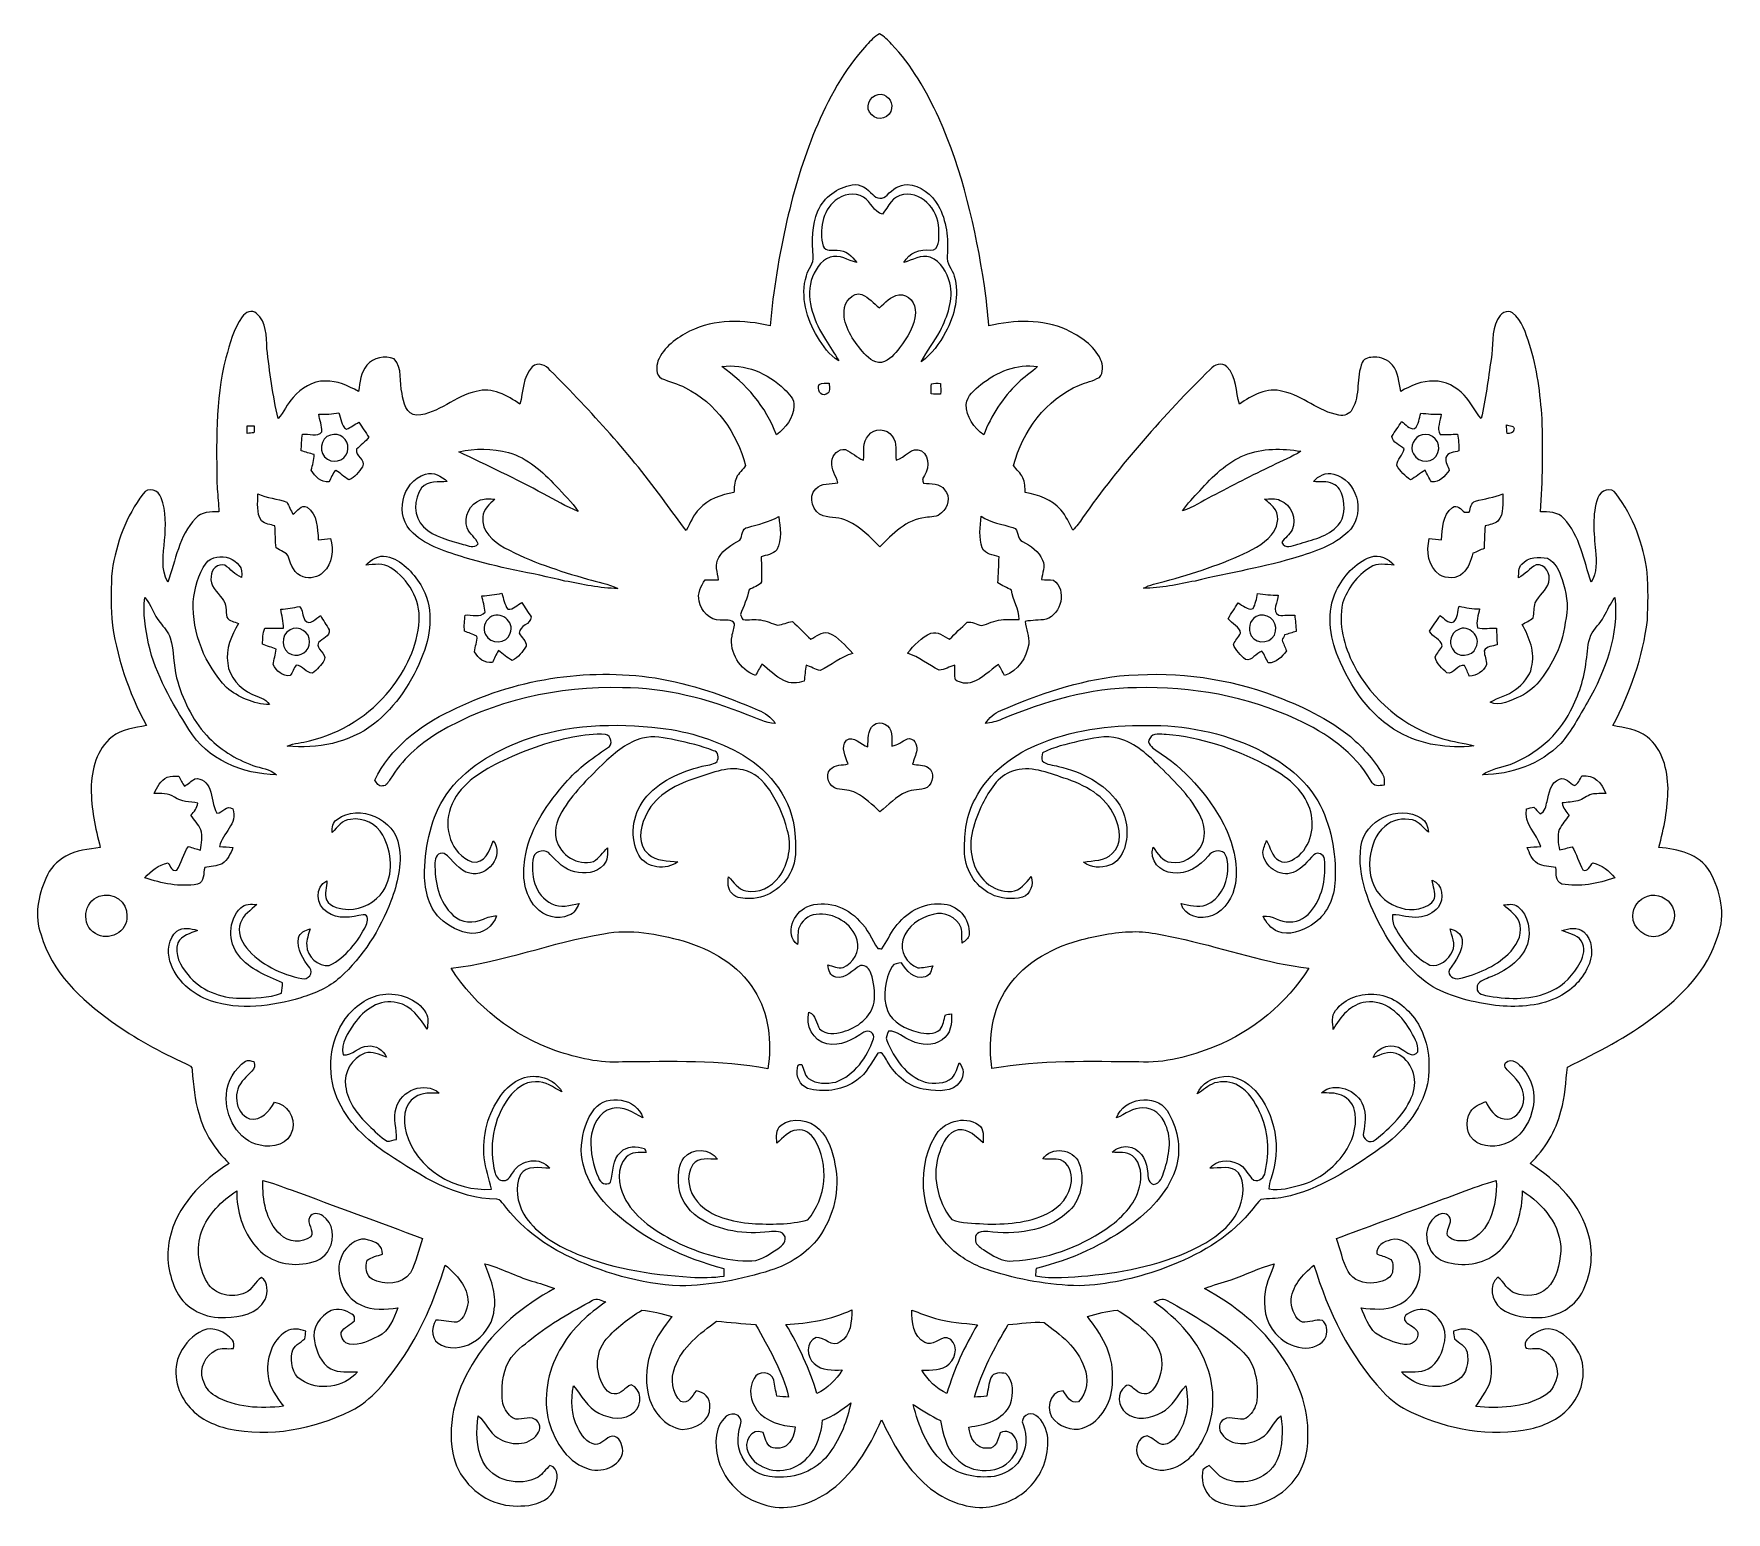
# Model space of a CAD drawing. Header units: centimetres. Extents: x -14 to 14.1, y -12.3 to 12.3.
import ezdxf

# ---------------------------------------------------------------- set-up
doc = ezdxf.new("R2010")
doc.units = ezdxf.units.CM
doc.header["$MEASUREMENT"] = 0
doc.layers.add('Camada 1', color=7, linetype='Continuous')

msp = doc.modelspace()

# ---------------------------------------------------------------- linework, layer by layer
at = {"layer": 'Camada 1', "color": 156}
for points, knots in [([(-0.2159, 12.10415), (-0.14958, 12.17189), (-0.08643, 12.24773), (0, 12.29112), (0, 12.29112), (0.07902, 12.25197), (0.13757, 12.18388), (0.19861, 12.12215), (0.19861, 12.12215), (0.53586, 11.76725), (0.78034, 11.33651), (0.98212, 10.89342), (0.98212, 10.89342), (1.38324, 10.01077), (1.59244, 9.05651), (1.74378, 8.1033), (1.74378, 8.1033), (1.77375, 7.88317), (1.79105, 7.66127), (1.81504, 7.44044), (1.81504, 7.44044), (2.23943, 7.53709), (2.70298, 7.55755), (3.10761, 7.37305), (3.10761, 7.37305), (3.33375, 7.26546), (3.56234, 7.11622), (3.67171, 6.88199), (3.67171, 6.88199), (3.70874, 6.78885), (3.72285, 6.66255), (3.64983, 6.58318), (3.64983, 6.58318), (3.54717, 6.52322), (3.42723, 6.50275), (3.31927, 6.45442), (3.31927, 6.45442), (2.76365, 6.22299), (2.37313, 5.68888), (2.22532, 5.11739), (2.22532, 5.11739), (2.27329, 5.04825), (2.34209, 4.99463), (2.37842, 4.91737), (2.37842, 4.91737), (2.4137, 4.83975), (2.41406, 4.75297), (2.4204, 4.66936), (2.4204, 4.66936), (2.63913, 4.63727), (2.86066, 4.55295), (3.01059, 4.38396), (3.01059, 4.38396), (3.10091, 4.28625), (3.14254, 4.15748), (3.21203, 4.04636), (3.21203, 4.04636), (3.27342, 4.10703), (3.3221, 4.17865), (3.37149, 4.24885), (3.37149, 4.24885), (3.9952, 5.13785), (4.71945, 5.95277), (5.48957, 6.71724), (5.48957, 6.71724), (5.55766, 6.79414), (5.68359, 6.8386), (5.76862, 6.76134), (5.76862, 6.76134), (5.92983, 6.59553), (5.91677, 6.34576), (5.97534, 6.13621), (5.97534, 6.13621), (6.18101, 6.2858), (6.43924, 6.42866), (6.70031, 6.35034), (6.70031, 6.35034), (7.03545, 6.2812), (7.28944, 6.01239), (7.62811, 5.95806), (7.62811, 5.95806), (7.71313, 5.93831), (7.81049, 5.9711), (7.8493, 6.0533), (7.8493, 6.0533), (7.99182, 6.28967), (7.90787, 6.58566), (8.01792, 6.83083), (8.01792, 6.83083), (8.04827, 6.91127), (8.14458, 6.91868), (8.21831, 6.91797), (8.21831, 6.91797), (8.33049, 6.92185), (8.44549, 6.87563), (8.51641, 6.78709), (8.51641, 6.78709), (8.61976, 6.66679), (8.62612, 6.50027), (8.6554, 6.35141), (8.6554, 6.35141), (8.8258, 6.44243), (9.00888, 6.53238), (9.20784, 6.5218), (9.20784, 6.5218), (9.40045, 6.52604), (9.58108, 6.42549), (9.70879, 6.2865), (9.70879, 6.2865), (9.82661, 6.17502), (9.88094, 6.01698), (9.99136, 5.8995), (9.99136, 5.8995), (10.07073, 6.22229), (10.10673, 6.55319), (10.15646, 6.88128), (10.15646, 6.88128), (10.19315, 7.10318), (10.15893, 7.34094), (10.26337, 7.54768), (10.26337, 7.54768), (10.30746, 7.63376), (10.41858, 7.72266), (10.51453, 7.65774), (10.51453, 7.65774), (10.67435, 7.52897), (10.73114, 7.31906), (10.79393, 7.13246), (10.79393, 7.13246), (10.92694, 6.7324), (10.96997, 6.31084), (11.00632, 5.89314), (11.00632, 5.89314), (11.01054, 5.37915), (11.02218, 4.86375), (10.97492, 4.35151), (10.97492, 4.35151), (11.11074, 4.35081), (11.26808, 4.35327), (11.36402, 4.23862), (11.36402, 4.23862), (11.63672, 3.95145), (11.69387, 3.54224), (11.81981, 3.1824), (11.81981, 3.1824), (11.91472, 3.33798), (11.91224, 3.52989), (11.89002, 3.70487), (11.89002, 3.70487), (11.86602, 3.99696), (11.82687, 4.30281), (11.93163, 4.5847), (11.93163, 4.5847), (11.96939, 4.70746), (12.15777, 4.77414), (12.23327, 4.64889), (12.23327, 4.64889), (12.52078, 4.27143), (12.68518, 3.80929), (12.75115, 3.34222), (12.75115, 3.34222), (12.76809, 3.07833), (12.76631, 2.8134), (12.75221, 2.54952), (12.75221, 2.54952), (12.67848, 1.93498), (12.46716, 1.34372), (12.17894, 0.79833), (12.17894, 0.79833), (12.37473, 0.76093), (12.58569, 0.74012), (12.74692, 0.60959), (12.74692, 0.60959), (13.01009, 0.41205), (13.08559, 0.0649), (13.09616, -0.24659), (13.09616, -0.24659), (13.09404, -0.57855), (13.02878, -0.90557), (12.94448, -1.22555), (12.94448, -1.22555), (13.25774, -1.25552), (13.61615, -1.33278), (13.79007, -1.62524), (13.79007, -1.62524), (13.96717, -1.94592), (14.06102, -2.34702), (13.92061, -2.69909), (13.92061, -2.69909), (13.7555, -3.26319), (13.32159, -3.70028), (12.86016, -4.04071), (12.86016, -4.04071), (12.42024, -4.37868), (11.92213, -4.6302), (11.42646, -4.87327), (11.42646, -4.87327), (11.39296, -5.11703), (11.39225, -5.36751), (11.3171, -5.60492), (11.3171, -5.60492), (11.23562, -5.93936), (11.05076, -6.23992), (10.80347, -6.4777), (10.80347, -6.4777), (11.24937, -6.75286), (11.64978, -7.15822), (11.78136, -7.67927), (11.78136, -7.67927), (11.86602, -7.99677), (11.81559, -8.34107), (11.66213, -8.62929), (11.66213, -8.62929), (11.53159, -8.86529), (11.27159, -9.00888), (11.00771, -9.03286), (11.00771, -9.03286), (10.77066, -9.04521), (10.5096, -9.02723), (10.31451, -8.87764), (10.31451, -8.87764), (10.16565, -8.76229), (10.1099, -8.497), (10.26688, -8.36719), (10.26688, -8.36719), (10.37766, -8.44161), (10.42423, -8.58943), (10.55758, -8.63282), (10.55758, -8.63282), (10.73009, -8.69385), (10.95162, -8.6861), (11.08674, -8.54745), (11.08674, -8.54745), (11.25185, -8.39152), (11.29417, -8.15057), (11.31534, -7.93433), (11.31534, -7.93433), (11.32557, -7.50639), (11.01865, -7.15044), (10.67788, -6.92962), (10.67788, -6.92962), (10.68069, -7.27004), (10.5731, -7.61824), (10.34625, -7.87646), (10.34625, -7.87646), (10.13707, -8.10894), (9.7984, -8.19891), (9.49713, -8.13047), (9.49713, -8.13047), (9.34473, -8.10894), (9.18879, -8.02569), (9.1327, -7.87435), (9.1327, -7.87435), (9.03323, -7.68772), (9.09002, -7.40867), (9.2964, -7.3226), (9.2964, -7.3226), (9.36941, -7.28169), (9.47702, -7.32683), (9.48443, -7.41503), (9.48443, -7.41503), (9.47914, -7.50393), (9.41317, -7.58296), (9.43151, -7.67467), (9.43151, -7.67467), (9.52146, -7.77558), (9.67317, -7.77239), (9.79628, -7.75263), (9.79628, -7.75263), (9.95856, -7.69055), (10.07568, -7.54486), (10.14129, -7.38786), (10.14129, -7.38786), (10.22385, -7.19067), (10.25348, -6.97371), (10.24361, -6.76098), (10.24361, -6.76098), (9.84532, -6.87069), (9.46431, -7.03615), (9.0745, -7.17196), (9.0745, -7.17196), (8.5799, -7.35471), (8.08496, -7.53745), (7.59107, -7.72159), (7.59107, -7.72159), (7.6542, -7.90397), (7.68879, -8.09837), (7.7805, -8.26981), (7.7805, -8.26981), (7.86165, -8.42186), (8.04932, -8.47689), (8.2116, -8.4596), (8.2116, -8.4596), (8.33049, -8.4469), (8.47124, -8.41304), (8.51923, -8.28815), (8.51923, -8.28815), (8.51958, -8.21019), (8.55486, -8.0846), (8.45889, -8.05249), (8.45889, -8.05249), (8.39399, -8.02252), (8.32484, -8.00381), (8.25853, -7.97984), (8.25853, -7.97984), (8.24618, -7.84224), (8.37352, -7.77134), (8.491, -7.74734), (8.491, -7.74734), (8.65928, -7.68843), (8.81661, -7.82601), (8.90551, -7.95548), (8.90551, -7.95548), (9.09038, -8.26276), (8.92281, -8.70795), (8.5926, -8.83742), (8.5926, -8.83742), (8.40668, -8.92352), (8.19714, -8.89141), (8.00028, -8.87659), (8.00028, -8.87659), (8.06202, -9.02299), (8.11564, -9.18562), (8.23736, -9.29393), (8.23736, -9.29393), (8.38234, -9.386), (8.54569, -9.45938), (8.71643, -9.48336), (8.71643, -9.48336), (8.83462, -9.50382), (8.96338, -9.40929), (8.94009, -9.28193), (8.94009, -9.28193), (8.90269, -9.19514), (8.80497, -9.16622), (8.73865, -9.10766), (8.73865, -9.10766), (8.70162, -9.06814), (8.71607, -9.00041), (8.76477, -8.97819), (8.76477, -8.97819), (8.86459, -8.9147), (8.99548, -8.87306), (9.11083, -8.91892), (9.11083, -8.91892), (9.29357, -9.0064), (9.43327, -9.21278), (9.38812, -9.42021), (9.38812, -9.42021), (9.35214, -9.59731), (9.28441, -9.79699), (9.11294, -9.88589), (9.11294, -9.88589), (8.97819, -9.9635), (8.81732, -9.92399), (8.67056, -9.9388), (8.67056, -9.9388), (8.89916, -10.20056), (9.31932, -10.26407), (9.61002, -10.07075), (9.61002, -10.07075), (9.75854, -9.97126), (9.78712, -9.77229), (9.75713, -9.60861), (9.75713, -9.60861), (9.73313, -9.50029), (9.62094, -9.45832), (9.54899, -9.38847), (9.54899, -9.38847), (9.53805, -9.34685), (9.53452, -9.30416), (9.52958, -9.26217), (9.52958, -9.26217), (9.63365, -9.22725), (9.75783, -9.19938), (9.8559, -9.26677), (9.8559, -9.26677), (10.10496, -9.41634), (10.19315, -9.73983), (10.15753, -10.0136), (10.15753, -10.0136), (10.13566, -10.20726), (10.00478, -10.35826), (9.90177, -10.51489), (9.90177, -10.51489), (10.28559, -10.54664), (10.69728, -10.54099), (11.03806, -10.33744), (11.03806, -10.33744), (11.16929, -10.26829), (11.2328, -10.12084), (11.25819, -9.98185), (11.25819, -9.98185), (11.26418, -9.81779), (11.17316, -9.64742), (11.02218, -9.5765), (11.02218, -9.5765), (10.9354, -9.52287), (10.83062, -9.5705), (10.73714, -9.5451), (10.73714, -9.5451), (10.70434, -9.49642), (10.72585, -9.42764), (10.76607, -9.39024), (10.76607, -9.39024), (10.88531, -9.26677), (11.07439, -9.17857), (11.24303, -9.25194), (11.24303, -9.25194), (11.40707, -9.32532), (11.53195, -9.46855), (11.61625, -9.62447), (11.61625, -9.62447), (11.75597, -9.90706), (11.68293, -10.26018), (11.48537, -10.49725), (11.48537, -10.49725), (11.32099, -10.70645), (11.06733, -10.82357), (10.81369, -10.88424), (10.81369, -10.88424), (10.14448, -11.02571), (9.44174, -10.89589), (8.82791, -10.60767), (8.82791, -10.60767), (8.65258, -10.52405), (8.49029, -10.41152), (8.35976, -10.26688), (8.35976, -10.26688), (7.80767, -9.67668), (7.44819, -8.93339), (7.2143, -8.16575), (7.2143, -8.16575), (7.02486, -8.32167), (6.83436, -8.52204), (6.83436, -8.78382), (6.83436, -8.78382), (6.85587, -8.90869), (6.8968, -9.05686), (7.02274, -9.11506), (7.02274, -9.11506), (7.13386, -9.11613), (7.24181, -9.06568), (7.354, -9.08473), (7.354, -9.08473), (7.43795, -9.144), (7.43091, -9.25512), (7.41927, -9.34578), (7.41927, -9.34578), (7.35541, -9.49819), (7.17232, -9.55604), (7.01957, -9.53876), (7.01957, -9.53876), (6.84988, -9.51406), (6.6876, -9.43044), (6.57684, -9.29852), (6.57684, -9.29852), (6.40291, -9.11577), (6.36729, -8.84378), (6.40608, -8.60354), (6.40608, -8.60354), (6.42761, -8.44161), (6.50804, -8.29697), (6.55637, -8.1428), (6.55637, -8.1428), (6.30872, -8.20702), (6.08153, -8.32801), (5.83952, -8.40739), (5.83952, -8.40739), (5.69277, -8.4575), (5.53966, -8.49029), (5.3982, -8.55556), (5.3982, -8.55556), (5.89562, -8.8265), (6.35246, -9.19056), (6.67032, -9.66399), (6.67032, -9.66399), (6.93878, -10.05662), (7.13458, -10.52476), (7.11376, -11.00771), (7.11376, -11.00771), (7.12152, -11.30335), (7.02486, -11.60992), (6.81214, -11.82122), (6.81214, -11.82122), (6.51157, -12.15073), (5.99263, -12.26889), (5.58623, -12.07947), (5.58623, -12.07947), (5.41231, -11.99973), (5.33964, -11.79018), (5.36151, -11.61026), (5.36151, -11.61026), (5.35657, -11.54219), (5.43065, -11.52243), (5.47546, -11.49173), (5.47546, -11.49173), (5.53402, -11.55135), (5.58729, -11.61625), (5.6508, -11.67129), (5.6508, -11.67129), (5.9637, -11.87202), (6.45018, -11.74962), (6.60293, -11.40142), (6.60293, -11.40142), (6.69854, -11.17106), (6.70065, -10.91247), (6.66715, -10.6687), (6.66715, -10.6687), (6.53133, -10.76607), (6.49252, -10.9534), (6.34011, -11.03383), (6.34011, -11.03383), (6.14608, -11.16507), (5.82753, -11.17917), (5.68325, -10.96822), (5.68325, -10.96822), (5.61903, -10.898), (5.6335, -10.77207), (5.71958, -10.72727), (5.71958, -10.72727), (5.83388, -10.65988), (5.96935, -10.76254), (6.08646, -10.70926), (6.08646, -10.70926), (6.17149, -10.65176), (6.22723, -10.55828), (6.25897, -10.46232), (6.25897, -10.46232), (6.29532, -10.17057), (6.26356, -9.8365), (6.04697, -9.61672), (6.04697, -9.61672), (5.67195, -9.25617), (5.21723, -8.99617), (4.76532, -8.74642), (4.76532, -8.74642), (4.69864, -8.70055), (4.62244, -8.76017), (4.55507, -8.77429), (4.55507, -8.77429), (4.95511, -9.05898), (5.31566, -9.43575), (5.46169, -9.91517), (5.46169, -9.91517), (5.58129, -10.287), (5.56541, -10.70892), (5.37632, -11.0557), (5.37632, -11.0557), (5.24791, -11.33228), (4.97769, -11.57145), (4.66019, -11.57181), (4.66019, -11.57181), (4.5159, -11.54782), (4.34057, -11.49349), (4.29048, -11.33827), (4.29048, -11.33827), (4.23298, -11.21974), (4.29083, -11.01266), (4.44253, -11.00349), (4.44253, -11.00349), (4.53777, -11.02501), (4.59775, -11.12307), (4.69547, -11.1446), (4.69547, -11.1446), (4.76673, -11.14531), (4.83658, -11.11179), (4.8849, -11.05992), (4.8849, -11.05992), (5.10046, -10.82075), (5.15301, -10.47644), (5.08387, -10.16952), (5.08387, -10.16952), (4.95265, -10.3184), (4.86903, -10.51877), (4.68383, -10.61225), (4.68383, -10.61225), (4.50603, -10.71033), (4.25626, -10.76325), (4.08869, -10.61931), (4.08869, -10.61931), (3.95746, -10.51489), (3.93734, -10.281), (4.07916, -10.17939), (4.07916, -10.17939), (4.14231, -10.11731), (4.2037, -10.21257), (4.25732, -10.24361), (4.25732, -10.24361), (4.32752, -10.31733), (4.4651, -10.32932), (4.53143, -10.24466), (4.53143, -10.24466), (4.66514, -10.08415), (4.71557, -9.85697), (4.66901, -9.65376), (4.66901, -9.65376), (4.61892, -9.44104), (4.44923, -9.28758), (4.28766, -9.15353), (4.28766, -9.15353), (4.17829, -9.06921), (4.07246, -8.97714), (3.94864, -8.9147), (3.94864, -8.9147), (3.77966, -8.9281), (3.61314, -8.96902), (3.45122, -9.01734), (3.45122, -9.01734), (3.67805, -9.3031), (3.88301, -9.64035), (3.86891, -10.01854), (3.86891, -10.01854), (3.89078, -10.34415), (3.74227, -10.7001), (3.43817, -10.84791), (3.43817, -10.84791), (3.26424, -10.93927), (3.04446, -10.87437), (2.90795, -10.74596), (2.90795, -10.74596), (2.7446, -10.59921), (2.80317, -10.26266), (3.04977, -10.25418), (3.04977, -10.25418), (3.11431, -10.33426), (3.17183, -10.48526), (3.302, -10.4334), (3.302, -10.4334), (3.44805, -10.28734), (3.47802, -10.05028), (3.39972, -9.8626), (3.39972, -9.8626), (3.2886, -9.53487), (3.00248, -9.31545), (2.73402, -9.1186), (2.73402, -9.1186), (2.53434, -9.09813), (2.33574, -9.1433), (2.13606, -9.15), (2.13606, -9.15), (1.91557, -9.53557), (1.69016, -9.92645), (1.57797, -10.36002), (1.57797, -10.36002), (1.6457, -10.35437), (1.71343, -10.34803), (1.78118, -10.33955), (1.78118, -10.33955), (1.80162, -10.23796), (1.81044, -10.13283), (1.84855, -10.03582), (1.84855, -10.03582), (1.89406, -9.94375), (2.01153, -9.94903), (2.09727, -9.96772), (2.09727, -9.96772), (2.23838, -10.08944), (2.22603, -10.30781), (2.17416, -10.47009), (2.17416, -10.47009), (2.05846, -10.73608), (1.74766, -10.82462), (1.48342, -10.85461), (1.48342, -10.85461), (1.49083, -11.02465), (1.59948, -11.22749), (1.7967, -11.20563), (1.7967, -11.20563), (1.93922, -11.22009), (1.96919, -11.05181), (2.00518, -10.95021), (2.00518, -10.95021), (2.21333, -10.84155), (2.36996, -11.15589), (2.24084, -11.3104), (2.24084, -11.3104), (2.04716, -11.66283), (1.51058, -11.65577), (1.26434, -11.36473), (1.26434, -11.36473), (1.09714, -11.19964), (1.05587, -10.96432), (1.01211, -10.7449), (1.01211, -10.7449), (0.85019, -10.6754), (0.70943, -10.56957), (0.55774, -10.48244), (0.55774, -10.48244), (0.6484, -10.83027), (0.77964, -11.1887), (1.05304, -11.43565), (1.05304, -11.43565), (1.2774, -11.64624), (1.60408, -11.71575), (1.90287, -11.67448), (1.90287, -11.67448), (2.07256, -11.64096), (2.24048, -11.54959), (2.33186, -11.39859), (2.33186, -11.39859), (2.4451, -11.22749), (2.45779, -11.00137), (2.383, -10.81263), (2.383, -10.81263), (2.32163, -10.69657), (2.49943, -10.58157), (2.59362, -10.66058), (2.59362, -10.66058), (2.71885, -10.74454), (2.78058, -10.89625), (2.79364, -11.04194), (2.79364, -11.04194), (2.81164, -11.34356), (2.6998, -11.65401), (2.47967, -11.8639), (2.47967, -11.8639), (2.26659, -12.08088), (1.95721, -12.18247), (1.65876, -12.19376), (1.65876, -12.19376), (1.26576, -12.17048), (0.89464, -11.96903), (0.63253, -11.67977), (0.63253, -11.67977), (0.36795, -11.40989), (0.20143, -11.06769), (0.0314, -10.73538), (0.0314, -10.73538), (-0.17251, -11.20422), (-0.45013, -11.66671), (-0.88299, -11.9567), (-0.88299, -11.9567), (-1.19027, -12.15424), (-1.58255, -12.26361), (-1.93815, -12.13555), (-1.93815, -12.13555), (-2.46415, -12.0008), (-2.83033, -11.42012), (-2.68781, -10.88918), (-2.68781, -10.88918), (-2.64442, -10.76959), (-2.55023, -10.61578), (-2.40242, -10.63978), (-2.40242, -10.63978), (-2.32409, -10.65705), (-2.27929, -10.74454), (-2.31281, -10.81899), (-2.31281, -10.81899), (-2.37384, -11.01443), (-2.3696, -11.24444), (-2.2426, -11.41411), (-2.2426, -11.41411), (-2.12548, -11.61308), (-1.88029, -11.69882), (-1.6584, -11.6861), (-1.6584, -11.6861), (-1.33561, -11.69916), (-1.00894, -11.54148), (-0.82444, -11.27512), (-0.82444, -11.27512), (-0.64947, -11.03241), (-0.53693, -10.74737), (-0.47837, -10.45527), (-0.47837, -10.45527), (-0.62793, -10.56145), (-0.76975, -10.68351), (-0.94862, -10.73925), (-0.94862, -10.73925), (-0.97013, -11.037), (-1.09819, -11.35698), (-1.37583, -11.50055), (-1.37583, -11.50055), (-1.64429, -11.65613), (-2.04857, -11.57111), (-2.18369, -11.27724), (-2.18369, -11.27724), (-2.27117, -11.11919), (-2.13042, -10.84721), (-1.93428, -10.94705), (-1.93428, -10.94705), (-1.90041, -11.03136), (-1.88489, -11.13367), (-1.80586, -11.19082), (-1.80586, -11.19082), (-1.71309, -11.22009), (-1.59456, -11.21657), (-1.52471, -11.13895), (-1.52471, -11.13895), (-1.44463, -11.06487), (-1.41393, -10.95691), (-1.40124, -10.85215), (-1.40124, -10.85215), (-1.63405, -10.83274), (-1.88453, -10.76325), (-2.03694, -10.57416), (-2.03694, -10.57416), (-2.14558, -10.42599), (-2.18334, -10.21467), (-2.08562, -10.05099), (-2.08562, -10.05099), (-2.03482, -9.90952), (-1.79246, -9.92998), (-1.75753, -10.07356), (-1.75753, -10.07356), (-1.73989, -10.16282), (-1.72614, -10.25277), (-1.70744, -10.34204), (-1.70744, -10.34204), (-1.64217, -10.34873), (-1.57656, -10.35402), (-1.51058, -10.3579), (-1.51058, -10.3579), (-1.61149, -9.92363), (-1.84679, -9.53735), (-2.05916, -9.1507), (-2.05916, -9.1507), (-2.27576, -9.13659), (-2.49132, -9.11365), (-2.70722, -9.09672), (-2.70722, -9.09672), (-2.98272, -9.30239), (-3.28436, -9.52324), (-3.39972, -9.8626), (-3.39972, -9.8626), (-3.47698, -10.04958), (-3.45015, -10.28912), (-3.30234, -10.43305), (-3.30234, -10.43305), (-3.17287, -10.48561), (-3.1136, -10.33356), (-3.04906, -10.25418), (-3.04906, -10.25418), (-2.91889, -10.26512), (-2.80105, -10.37624), (-2.81869, -10.51348), (-2.81869, -10.51348), (-2.80317, -10.75619), (-3.06916, -10.89025), (-3.27871, -10.89377), (-3.27871, -10.89377), (-3.57328, -10.8532), (-3.78741, -10.5805), (-3.84493, -10.30181), (-3.84493, -10.30181), (-3.89361, -10.05311), (-3.87667, -9.78958), (-3.78107, -9.55357), (-3.78107, -9.55357), (-3.71086, -9.35284), (-3.57433, -9.18703), (-3.45122, -9.01734), (-3.45122, -9.01734), (-3.61314, -8.96902), (-3.78001, -8.9281), (-3.94864, -8.9147), (-3.94864, -8.9147), (-4.16736, -9.04346), (-4.37232, -9.20433), (-4.53884, -9.39729), (-4.53884, -9.39729), (-4.7392, -9.62589), (-4.72687, -9.98819), (-4.54837, -10.22561), (-4.54837, -10.22561), (-4.5159, -10.26971), (-4.46792, -10.30639), (-4.40972, -10.30216), (-4.40972, -10.30216), (-4.29083, -10.31558), (-4.22663, -10.19245), (-4.12644, -10.15364), (-4.12644, -10.15364), (-3.94828, -10.22208), (-3.93876, -10.48456), (-4.07212, -10.60272), (-4.07212, -10.60272), (-4.22733, -10.76147), (-4.48274, -10.71703), (-4.6616, -10.62426), (-4.6616, -10.62426), (-4.86021, -10.53465), (-4.94805, -10.32403), (-5.08494, -10.16952), (-5.08494, -10.16952), (-5.12867, -10.40165), (-5.12833, -10.65564), (-5.0119, -10.86801), (-5.0119, -10.86801), (-4.95299, -10.98761), (-4.86798, -11.11919), (-4.72617, -11.1446), (-4.72617, -11.1446), (-4.61222, -11.14989), (-4.54695, -11.02501), (-4.44287, -11.00384), (-4.44287, -11.00384), (-4.31305, -11.0042), (-4.28096, -11.14531), (-4.26225, -11.24725), (-4.26225, -11.24725), (-4.29577, -11.52136), (-4.63832, -11.63109), (-4.86798, -11.53724), (-4.86798, -11.53724), (-5.22781, -11.41377), (-5.4229, -11.04547), (-5.50969, -10.69728), (-5.50969, -10.69728), (-5.58799, -10.29088), (-5.49697, -9.85872), (-5.27473, -9.51052), (-5.27473, -9.51052), (-5.09693, -9.20891), (-4.83129, -8.97325), (-4.54766, -8.77359), (-4.54766, -8.77359), (-4.61822, -8.76053), (-4.69723, -8.70055), (-4.76603, -8.74606), (-4.76603, -8.74606), (-5.11386, -8.94432), (-5.46946, -9.13482), (-5.78131, -9.38847), (-5.78131, -9.38847), (-5.91609, -9.49959), (-6.06565, -9.60296), (-6.15456, -9.75747), (-6.15456, -9.75747), (-6.27345, -9.97055), (-6.28755, -10.2249), (-6.25897, -10.46232), (-6.25897, -10.46232), (-6.22757, -10.55828), (-6.17185, -10.65176), (-6.08646, -10.70926), (-6.08646, -10.70926), (-5.96971, -10.76289), (-5.83423, -10.65988), (-5.71994, -10.72761), (-5.71994, -10.72761), (-5.6335, -10.77207), (-5.62044, -10.89766), (-5.68325, -10.96822), (-5.68325, -10.96822), (-5.82682, -11.17952), (-6.14644, -11.16507), (-6.33976, -11.03312), (-6.33976, -11.03312), (-6.49216, -10.95269), (-6.5352, -10.76888), (-6.6682, -10.66799), (-6.6682, -10.66799), (-6.70172, -10.91988), (-6.69995, -11.19011), (-6.59129, -11.42505), (-6.59129, -11.42505), (-6.43042, -11.75032), (-5.97923, -11.85862), (-5.6709, -11.6861), (-5.6709, -11.6861), (-5.59681, -11.63072), (-5.54073, -11.55629), (-5.47546, -11.49173), (-5.47546, -11.49173), (-5.31354, -11.54007), (-5.34916, -11.73692), (-5.39184, -11.8611), (-5.39184, -11.8611), (-5.45146, -12.04806), (-5.65185, -12.12708), (-5.8286, -12.15777), (-5.8286, -12.15777), (-5.99792, -12.17329), (-6.17326, -12.17541), (-6.33623, -12.11967), (-6.33623, -12.11967), (-6.71089, -12.00502), (-7.01922, -11.67729), (-7.08837, -11.28854), (-7.08837, -11.28854), (-7.19172, -10.74349), (-7.01357, -10.18222), (-6.713, -9.72784), (-6.713, -9.72784), (-6.39304, -9.22479), (-5.91819, -8.83884), (-5.39891, -8.5552), (-5.39891, -8.5552), (-5.52026, -8.50053), (-5.64938, -8.46771), (-5.77568, -8.42856), (-5.77568, -8.42856), (-6.04166, -8.34955), (-6.28685, -8.21231), (-6.55601, -8.14317), (-6.55601, -8.14317), (-6.46711, -8.38093), (-6.35706, -8.62753), (-6.39974, -8.88858), (-6.39974, -8.88858), (-6.4195, -9.2964), (-6.88128, -9.66823), (-7.27745, -9.4943), (-7.27745, -9.4943), (-7.44536, -9.42657), (-7.45983, -9.21597), (-7.37059, -9.07803), (-7.37059, -9.07803), (-7.25311, -9.0752), (-7.13951, -9.11224), (-7.02274, -9.11506), (-7.02274, -9.11506), (-6.89645, -9.05686), (-6.85729, -8.90869), (-6.83436, -8.78416), (-6.83436, -8.78416), (-6.83472, -8.5224), (-7.02451, -8.32097), (-7.2143, -8.16575), (-7.2143, -8.16575), (-7.39104, -8.73337), (-7.62353, -9.28828), (-7.96748, -9.77652), (-7.96748, -9.77652), (-8.18868, -10.08803), (-8.42997, -10.41152), (-8.78098, -10.58403), (-8.78098, -10.58403), (-9.40505, -10.89025), (-10.12754, -11.02924), (-10.81369, -10.88424), (-10.81369, -10.88424), (-11.06734, -10.82321), (-11.32098, -10.70645), (-11.48538, -10.49689), (-11.48538, -10.49689), (-11.68258, -10.25983), (-11.75667, -9.9074), (-11.61626, -9.62483), (-11.61626, -9.62483), (-11.53194, -9.46891), (-11.40742, -9.32532), (-11.24338, -9.25194), (-11.24338, -9.25194), (-11.06628, -9.17575), (-10.86626, -9.27381), (-10.74949, -9.41034), (-10.74949, -9.41034), (-10.71315, -9.44738), (-10.72303, -9.50136), (-10.73326, -9.54722), (-10.73326, -9.54722), (-10.82886, -9.56734), (-10.93434, -9.52429), (-11.02218, -9.5765), (-11.02218, -9.5765), (-11.1947, -9.65975), (-11.30334, -9.87918), (-11.23844, -10.06403), (-11.23844, -10.06403), (-11.2088, -10.17622), (-11.14001, -10.27923), (-11.0377, -10.33709), (-11.0377, -10.33709), (-10.69798, -10.53958), (-10.28523, -10.55122), (-9.90247, -10.51065), (-9.90247, -10.51065), (-10.00794, -10.35719), (-10.1353, -10.20585), (-10.15752, -10.01394), (-10.15752, -10.01394), (-10.19315, -9.73983), (-10.10496, -9.41634), (-9.8559, -9.26677), (-9.8559, -9.26677), (-9.75818, -9.19938), (-9.63401, -9.2276), (-9.52923, -9.26217), (-9.52923, -9.26217), (-9.53487, -9.30416), (-9.5384, -9.34685), (-9.54898, -9.38847), (-9.54898, -9.38847), (-9.62095, -9.45832), (-9.73348, -9.49995), (-9.75713, -9.60825), (-9.75713, -9.60825), (-9.78711, -9.77229), (-9.75994, -9.97196), (-9.61001, -10.0711), (-9.61001, -10.0711), (-9.31897, -10.26407), (-8.89987, -10.19986), (-8.67057, -9.93916), (-8.67057, -9.93916), (-8.81768, -9.92399), (-8.9789, -9.96421), (-9.11366, -9.88554), (-9.11366, -9.88554), (-9.28404, -9.79594), (-9.35284, -9.59767), (-9.38812, -9.42057), (-9.38812, -9.42057), (-9.43362, -9.21278), (-9.29393, -9.00606), (-9.11083, -8.91892), (-9.11083, -8.91892), (-8.99548, -8.87306), (-8.86495, -8.91433), (-8.76476, -8.97819), (-8.76476, -8.97819), (-8.72031, -8.99724), (-8.71573, -9.04558), (-8.72137, -9.08826), (-8.72137, -9.08826), (-8.78769, -9.16057), (-8.89776, -9.1881), (-8.94079, -9.28158), (-8.94079, -9.28158), (-8.95385, -9.36941), (-8.89423, -9.46326), (-8.80392, -9.47702), (-8.80392, -9.47702), (-8.63529, -9.50453), (-8.47619, -9.41599), (-8.32767, -9.34895), (-8.32767, -9.34895), (-8.13893, -9.2657), (-8.07543, -9.05121), (-8.00029, -8.87659), (-8.00029, -8.87659), (-8.20596, -8.89316), (-8.4261, -8.92422), (-8.6173, -8.82685), (-8.6173, -8.82685), (-8.93833, -8.68291), (-9.0939, -8.23241), (-8.89141, -7.93537), (-8.89141, -7.93537), (-8.8011, -7.81402), (-8.64799, -7.68843), (-8.48748, -7.74841), (-8.48748, -7.74841), (-8.37, -7.77134), (-8.249, -7.84472), (-8.25747, -7.98018), (-8.25747, -7.98018), (-8.34248, -8.01263), (-8.43632, -8.02886), (-8.51076, -8.0846), (-8.51076, -8.0846), (-8.53934, -8.19502), (-8.53828, -8.33402), (-8.42785, -8.39964), (-8.42785, -8.39964), (-8.22677, -8.49877), (-7.9315, -8.49383), (-7.79426, -8.29239), (-7.79426, -8.29239), (-7.69055, -8.11742), (-7.6581, -7.91209), (-7.59107, -7.72195), (-7.59107, -7.72195), (-8.31708, -7.45031), (-9.04486, -7.18326), (-9.77194, -6.91515), (-9.77194, -6.91515), (-9.92928, -6.86364), (-10.08133, -6.7952), (-10.24361, -6.76098), (-10.24361, -6.76098), (-10.25277, -7.07636), (-10.19668, -7.43584), (-9.9508, -7.65774), (-9.9508, -7.65774), (-9.82203, -7.78932), (-9.5952, -7.79992), (-9.44774, -7.69549), (-9.44774, -7.69549), (-9.37612, -7.58718), (-9.53134, -7.47289), (-9.46538, -7.36458), (-9.46538, -7.36458), (-9.42199, -7.28732), (-9.31227, -7.29933), (-9.24947, -7.34554), (-9.24947, -7.34554), (-9.07273, -7.46266), (-9.04028, -7.71806), (-9.14223, -7.89552), (-9.14223, -7.89552), (-9.20679, -8.04509), (-9.37083, -8.11742), (-9.52429, -8.13505), (-9.52429, -8.13505), (-9.82627, -8.19679), (-10.16141, -8.09554), (-10.36284, -7.85741), (-10.36284, -7.85741), (-10.57804, -7.6006), (-10.68105, -7.26193), (-10.67787, -6.92962), (-10.67787, -6.92962), (-10.92835, -7.09753), (-11.158, -7.32048), (-11.26243, -7.60942), (-11.26243, -7.60942), (-11.36191, -7.88528), (-11.309, -8.19784), (-11.17035, -8.45043), (-11.17035, -8.45043), (-11.04335, -8.66422), (-10.75478, -8.72172), (-10.53747, -8.62365), (-10.53747, -8.62365), (-10.41752, -8.57425), (-10.37413, -8.43667), (-10.26759, -8.36894), (-10.26759, -8.36894), (-10.15118, -8.44868), (-10.16, -8.62012), (-10.20621, -8.7376), (-10.20621, -8.7376), (-10.32439, -8.97607), (-10.62354, -9.03181), (-10.86485, -9.03569), (-10.86485, -9.03569), (-11.18552, -9.05722), (-11.52525, -8.89881), (-11.67482, -8.60672), (-11.67482, -8.60672), (-11.80641, -8.33931), (-11.86215, -8.02781), (-11.793, -7.73465), (-11.793, -7.73465), (-11.68047, -7.18889), (-11.26419, -6.76205), (-10.80381, -6.47734), (-10.80381, -6.47734), (-11.0363, -6.25193), (-11.21798, -5.97252), (-11.30229, -5.6575), (-11.30229, -5.6575), (-11.37743, -5.42113), (-11.39895, -5.17348), (-11.41694, -4.9276), (-11.41694, -4.9276), (-11.40742, -4.86163), (-11.4748, -4.84433), (-11.52031, -4.81965), (-11.52031, -4.81965), (-11.95423, -4.62633), (-12.37014, -4.39067), (-12.75785, -4.11656), (-12.75785, -4.11656), (-13.26268, -3.7525), (-13.75727, -3.29388), (-13.92872, -2.67475), (-13.92872, -2.67475), (-14.0476, -2.36889), (-13.97458, -2.03093), (-13.85076, -1.73918), (-13.85076, -1.73918), (-13.78267, -1.58537), (-13.66908, -1.44921), (-13.51773, -1.37195), (-13.51773, -1.37195), (-13.34346, -1.27212), (-13.1392, -1.25341), (-12.94411, -1.22519), (-12.94411, -1.22519), (-13.02879, -0.90557), (-13.09404, -0.57855), (-13.09581, -0.24659), (-13.09581, -0.24659), (-13.08664, 0.0649), (-13.01009, 0.41239), (-12.74692, 0.60959), (-12.74692, 0.60959), (-12.5857, 0.74012), (-12.37473, 0.76059), (-12.17894, 0.79869), (-12.17894, 0.79869), (-12.47175, 1.35254), (-12.68659, 1.95474), (-12.75432, 2.57986), (-12.75432, 2.57986), (-12.7642, 2.84339), (-12.77055, 3.10868), (-12.74798, 3.37185), (-12.74798, 3.37185), (-12.67707, 3.82834), (-12.51549, 4.27955), (-12.23327, 4.64889), (-12.23327, 4.64889), (-12.15777, 4.77414), (-11.96975, 4.70712), (-11.93164, 4.58504), (-11.93164, 4.58504), (-11.8498, 4.35926), (-11.85298, 4.11268), (-11.87696, 3.87667), (-11.87696, 3.87667), (-11.89073, 3.64596), (-11.94893, 3.39231), (-11.82017, 3.18206), (-11.82017, 3.18206), (-11.69493, 3.54224), (-11.63637, 3.95111), (-11.36402, 4.23862), (-11.36402, 4.23862), (-11.26807, 4.35327), (-11.11108, 4.35081), (-10.97492, 4.35151), (-10.97492, 4.35151), (-10.97667, 4.47815), (-10.99008, 4.60409), (-11.00419, 4.72968), (-11.00419, 4.72968), (-11.01548, 5.45747), (-11.04018, 6.19619), (-10.85885, 6.90774), (-10.85885, 6.90774), (-10.78971, 7.14162), (-10.73467, 7.38962), (-10.58686, 7.5893), (-10.58686, 7.5893), (-10.53747, 7.66621), (-10.42317, 7.71701), (-10.34732, 7.64538), (-10.34732, 7.64538), (-10.18187, 7.50359), (-10.18681, 7.26546), (-10.17587, 7.06613), (-10.17587, 7.06613), (-10.13106, 6.6749), (-10.07956, 6.28297), (-9.99137, 5.89879), (-9.99137, 5.89879), (-9.89294, 6.00463), (-9.84002, 6.14291), (-9.7423, 6.2491), (-9.7423, 6.2491), (-9.60895, 6.40396), (-9.41846, 6.5278), (-9.2075, 6.5218), (-9.2075, 6.5218), (-9.00888, 6.53204), (-8.82543, 6.44277), (-8.6554, 6.35141), (-8.6554, 6.35141), (-8.62647, 6.49958), (-8.62012, 6.66537), (-8.51711, 6.78568), (-8.51711, 6.78568), (-8.41304, 6.91868), (-8.21619, 6.95006), (-8.06415, 6.89044), (-8.06415, 6.89044), (-7.92268, 6.73522), (-7.97383, 6.50487), (-7.93185, 6.31437), (-7.93185, 6.31437), (-7.91174, 6.1722), (-7.86553, 5.96406), (-7.6895, 5.95383), (-7.6895, 5.95383), (-7.32225, 5.97464), (-7.0552, 6.27909), (-6.70065, 6.34965), (-6.70065, 6.34965), (-6.43924, 6.42972), (-6.18172, 6.28438), (-5.97464, 6.13657), (-5.97464, 6.13657), (-5.91643, 6.34505), (-5.93019, 6.59377), (-5.77037, 6.75957), (-5.77037, 6.75957), (-5.67689, 6.84742), (-5.54248, 6.78285), (-5.47088, 6.69995), (-5.47088, 6.69995), (-4.7879, 6.01556), (-4.13456, 5.29731), (-3.56481, 4.51448), (-3.56481, 4.51448), (-3.44416, 4.35856), (-3.33869, 4.19135), (-3.21239, 4.04001), (-3.21239, 4.04001), (-3.14501, 4.16382), (-3.09386, 4.30035), (-2.99295, 4.40231), (-2.99295, 4.40231), (-2.84409, 4.56035), (-2.63136, 4.63832), (-2.4204, 4.66936), (-2.4204, 4.66936), (-2.41406, 4.75297), (-2.41406, 4.84011), (-2.37842, 4.91737), (-2.37842, 4.91737), (-2.34173, 4.99568), (-2.27012, 5.04859), (-2.22532, 5.12092), (-2.22532, 5.12092), (-2.36819, 5.65784), (-2.71955, 6.16267), (-3.2265, 6.41208), (-3.2265, 6.41208), (-3.35209, 6.47946), (-3.4932, 6.50875), (-3.62267, 6.56766), (-3.62267, 6.56766), (-3.72251, 6.62269), (-3.71016, 6.76275), (-3.68158, 6.85623), (-3.68158, 6.85623), (-3.5888, 7.08942), (-3.36973, 7.23969), (-3.15489, 7.35083), (-3.15489, 7.35083), (-2.74038, 7.55791), (-2.25602, 7.54133), (-1.81504, 7.44044), (-1.81504, 7.44044), (-1.76954, 8.02922), (-1.66828, 8.61236), (-1.53811, 9.18809), (-1.53811, 9.18809), (-1.42451, 9.70174), (-1.26965, 10.20692), (-1.06927, 10.69374), (-1.06927, 10.69374), (-0.85478, 11.20069), (-0.59407, 11.69846), (-0.2159, 12.10415)], [0, 0, 0, 0, 0.00277008, 0.00277008, 0.00277008, 0.00277008, 0.00554017, 0.00554017, 0.00554017, 0.00554017, 0.00831025, 0.00831025, 0.00831025, 0.00831025, 0.01108033, 0.01108033, 0.01108033, 0.01108033, 0.01385042, 0.01385042, 0.01385042, 0.01385042, 0.0166205, 0.0166205, 0.0166205, 0.0166205, 0.01939058, 0.01939058, 0.01939058, 0.01939058, 0.02216066, 0.02216066, 0.02216066, 0.02216066, 0.02493075, 0.02493075, 0.02493075, 0.02493075, 0.02770083, 0.02770083, 0.02770083, 0.02770083, 0.03047091, 0.03047091, 0.03047091, 0.03047091, 0.033241, 0.033241, 0.033241, 0.033241, 0.03601108, 0.03601108, 0.03601108, 0.03601108, 0.03878116, 0.03878116, 0.03878116, 0.03878116, 0.04155125, 0.04155125, 0.04155125, 0.04155125, 0.04432133, 0.04432133, 0.04432133, 0.04432133, 0.04709141, 0.04709141, 0.04709141, 0.04709141, 0.0498615, 0.0498615, 0.0498615, 0.0498615, 0.05263158, 0.05263158, 0.05263158, 0.05263158, 0.05540166, 0.05540166, 0.05540166, 0.05540166, 0.05817175, 0.05817175, 0.05817175, 0.05817175, 0.06094183, 0.06094183, 0.06094183, 0.06094183, 0.06371191, 0.06371191, 0.06371191, 0.06371191, 0.06648199, 0.06648199, 0.06648199, 0.06648199, 0.06925208, 0.06925208, 0.06925208, 0.06925208, 0.07202216, 0.07202216, 0.07202216, 0.07202216, 0.07479224, 0.07479224, 0.07479224, 0.07479224, 0.07756233, 0.07756233, 0.07756233, 0.07756233, 0.08033241, 0.08033241, 0.08033241, 0.08033241, 0.08310249, 0.08310249, 0.08310249, 0.08310249, 0.08587258, 0.08587258, 0.08587258, 0.08587258, 0.08864266, 0.08864266, 0.08864266, 0.08864266, 0.09141274, 0.09141274, 0.09141274, 0.09141274, 0.09418283, 0.09418283, 0.09418283, 0.09418283, 0.09695291, 0.09695291, 0.09695291, 0.09695291, 0.09972299, 0.09972299, 0.09972299, 0.09972299, 0.10249307, 0.10249307, 0.10249307, 0.10249307, 0.10526316, 0.10526316, 0.10526316, 0.10526316, 0.10803324, 0.10803324, 0.10803324, 0.10803324, 0.11080332, 0.11080332, 0.11080332, 0.11080332, 0.11357341, 0.11357341, 0.11357341, 0.11357341, 0.11634349, 0.11634349, 0.11634349, 0.11634349, 0.11911357, 0.11911357, 0.11911357, 0.11911357, 0.12188366, 0.12188366, 0.12188366, 0.12188366, 0.12465374, 0.12465374, 0.12465374, 0.12465374, 0.12742382, 0.12742382, 0.12742382, 0.12742382, 0.13019391, 0.13019391, 0.13019391, 0.13019391, 0.13296399, 0.13296399, 0.13296399, 0.13296399, 0.13573407, 0.13573407, 0.13573407, 0.13573407, 0.13850416, 0.13850416, 0.13850416, 0.13850416, 0.14127424, 0.14127424, 0.14127424, 0.14127424, 0.14404432, 0.14404432, 0.14404432, 0.14404432, 0.1468144, 0.1468144, 0.1468144, 0.1468144, 0.14958449, 0.14958449, 0.14958449, 0.14958449, 0.15235457, 0.15235457, 0.15235457, 0.15235457, 0.15512465, 0.15512465, 0.15512465, 0.15512465, 0.15789474, 0.15789474, 0.15789474, 0.15789474, 0.16066482, 0.16066482, 0.16066482, 0.16066482, 0.1634349, 0.1634349, 0.1634349, 0.1634349, 0.16620499, 0.16620499, 0.16620499, 0.16620499, 0.16897507, 0.16897507, 0.16897507, 0.16897507, 0.17174515, 0.17174515, 0.17174515, 0.17174515, 0.17451524, 0.17451524, 0.17451524, 0.17451524, 0.17728532, 0.17728532, 0.17728532, 0.17728532, 0.1800554, 0.1800554, 0.1800554, 0.1800554, 0.18282548, 0.18282548, 0.18282548, 0.18282548, 0.18559557, 0.18559557, 0.18559557, 0.18559557, 0.18836565, 0.18836565, 0.18836565, 0.18836565, 0.19113573, 0.19113573, 0.19113573, 0.19113573, 0.19390582, 0.19390582, 0.19390582, 0.19390582, 0.1966759, 0.1966759, 0.1966759, 0.1966759, 0.19944598, 0.19944598, 0.19944598, 0.19944598, 0.20221607, 0.20221607, 0.20221607, 0.20221607, 0.20498615, 0.20498615, 0.20498615, 0.20498615, 0.20775623, 0.20775623, 0.20775623, 0.20775623, 0.21052632, 0.21052632, 0.21052632, 0.21052632, 0.2132964, 0.2132964, 0.2132964, 0.2132964, 0.21606648, 0.21606648, 0.21606648, 0.21606648, 0.21883657, 0.21883657, 0.21883657, 0.21883657, 0.22160665, 0.22160665, 0.22160665, 0.22160665, 0.22437673, 0.22437673, 0.22437673, 0.22437673, 0.22714681, 0.22714681, 0.22714681, 0.22714681, 0.2299169, 0.2299169, 0.2299169, 0.2299169, 0.23268698, 0.23268698, 0.23268698, 0.23268698, 0.23545706, 0.23545706, 0.23545706, 0.23545706, 0.23822715, 0.23822715, 0.23822715, 0.23822715, 0.24099723, 0.24099723, 0.24099723, 0.24099723, 0.24376731, 0.24376731, 0.24376731, 0.24376731, 0.2465374, 0.2465374, 0.2465374, 0.2465374, 0.24930748, 0.24930748, 0.24930748, 0.24930748, 0.25207756, 0.25207756, 0.25207756, 0.25207756, 0.25484765, 0.25484765, 0.25484765, 0.25484765, 0.25761773, 0.25761773, 0.25761773, 0.25761773, 0.26038781, 0.26038781, 0.26038781, 0.26038781, 0.26315789, 0.26315789, 0.26315789, 0.26315789, 0.26592798, 0.26592798, 0.26592798, 0.26592798, 0.26869806, 0.26869806, 0.26869806, 0.26869806, 0.27146814, 0.27146814, 0.27146814, 0.27146814, 0.27423823, 0.27423823, 0.27423823, 0.27423823, 0.27700831, 0.27700831, 0.27700831, 0.27700831, 0.27977839, 0.27977839, 0.27977839, 0.27977839, 0.28254848, 0.28254848, 0.28254848, 0.28254848, 0.28531856, 0.28531856, 0.28531856, 0.28531856, 0.28808864, 0.28808864, 0.28808864, 0.28808864, 0.29085873, 0.29085873, 0.29085873, 0.29085873, 0.29362881, 0.29362881, 0.29362881, 0.29362881, 0.29639889, 0.29639889, 0.29639889, 0.29639889, 0.29916898, 0.29916898, 0.29916898, 0.29916898, 0.30193906, 0.30193906, 0.30193906, 0.30193906, 0.30470914, 0.30470914, 0.30470914, 0.30470914, 0.30747922, 0.30747922, 0.30747922, 0.30747922, 0.31024931, 0.31024931, 0.31024931, 0.31024931, 0.31301939, 0.31301939, 0.31301939, 0.31301939, 0.31578947, 0.31578947, 0.31578947, 0.31578947, 0.31855956, 0.31855956, 0.31855956, 0.31855956, 0.32132964, 0.32132964, 0.32132964, 0.32132964, 0.32409972, 0.32409972, 0.32409972, 0.32409972, 0.32686981, 0.32686981, 0.32686981, 0.32686981, 0.32963989, 0.32963989, 0.32963989, 0.32963989, 0.33240997, 0.33240997, 0.33240997, 0.33240997, 0.33518006, 0.33518006, 0.33518006, 0.33518006, 0.33795014, 0.33795014, 0.33795014, 0.33795014, 0.34072022, 0.34072022, 0.34072022, 0.34072022, 0.3434903, 0.3434903, 0.3434903, 0.3434903, 0.34626039, 0.34626039, 0.34626039, 0.34626039, 0.34903047, 0.34903047, 0.34903047, 0.34903047, 0.35180055, 0.35180055, 0.35180055, 0.35180055, 0.35457064, 0.35457064, 0.35457064, 0.35457064, 0.35734072, 0.35734072, 0.35734072, 0.35734072, 0.3601108, 0.3601108, 0.3601108, 0.3601108, 0.36288089, 0.36288089, 0.36288089, 0.36288089, 0.36565097, 0.36565097, 0.36565097, 0.36565097, 0.36842105, 0.36842105, 0.36842105, 0.36842105, 0.37119114, 0.37119114, 0.37119114, 0.37119114, 0.37396122, 0.37396122, 0.37396122, 0.37396122, 0.3767313, 0.3767313, 0.3767313, 0.3767313, 0.37950139, 0.37950139, 0.37950139, 0.37950139, 0.38227147, 0.38227147, 0.38227147, 0.38227147, 0.38504155, 0.38504155, 0.38504155, 0.38504155, 0.38781163, 0.38781163, 0.38781163, 0.38781163, 0.39058172, 0.39058172, 0.39058172, 0.39058172, 0.3933518, 0.3933518, 0.3933518, 0.3933518, 0.39612188, 0.39612188, 0.39612188, 0.39612188, 0.39889197, 0.39889197, 0.39889197, 0.39889197, 0.40166205, 0.40166205, 0.40166205, 0.40166205, 0.40443213, 0.40443213, 0.40443213, 0.40443213, 0.40720222, 0.40720222, 0.40720222, 0.40720222, 0.4099723, 0.4099723, 0.4099723, 0.4099723, 0.41274238, 0.41274238, 0.41274238, 0.41274238, 0.41551247, 0.41551247, 0.41551247, 0.41551247, 0.41828255, 0.41828255, 0.41828255, 0.41828255, 0.42105263, 0.42105263, 0.42105263, 0.42105263, 0.42382271, 0.42382271, 0.42382271, 0.42382271, 0.4265928, 0.4265928, 0.4265928, 0.4265928, 0.42936288, 0.42936288, 0.42936288, 0.42936288, 0.43213296, 0.43213296, 0.43213296, 0.43213296, 0.43490305, 0.43490305, 0.43490305, 0.43490305, 0.43767313, 0.43767313, 0.43767313, 0.43767313, 0.44044321, 0.44044321, 0.44044321, 0.44044321, 0.4432133, 0.4432133, 0.4432133, 0.4432133, 0.44598338, 0.44598338, 0.44598338, 0.44598338, 0.44875346, 0.44875346, 0.44875346, 0.44875346, 0.45152355, 0.45152355, 0.45152355, 0.45152355, 0.45429363, 0.45429363, 0.45429363, 0.45429363, 0.45706371, 0.45706371, 0.45706371, 0.45706371, 0.4598338, 0.4598338, 0.4598338, 0.4598338, 0.46260388, 0.46260388, 0.46260388, 0.46260388, 0.46537396, 0.46537396, 0.46537396, 0.46537396, 0.46814404, 0.46814404, 0.46814404, 0.46814404, 0.47091413, 0.47091413, 0.47091413, 0.47091413, 0.47368421, 0.47368421, 0.47368421, 0.47368421, 0.47645429, 0.47645429, 0.47645429, 0.47645429, 0.47922438, 0.47922438, 0.47922438, 0.47922438, 0.48199446, 0.48199446, 0.48199446, 0.48199446, 0.48476454, 0.48476454, 0.48476454, 0.48476454, 0.48753463, 0.48753463, 0.48753463, 0.48753463, 0.49030471, 0.49030471, 0.49030471, 0.49030471, 0.49307479, 0.49307479, 0.49307479, 0.49307479, 0.49584488, 0.49584488, 0.49584488, 0.49584488, 0.49861496, 0.49861496, 0.49861496, 0.49861496, 0.50138504, 0.50138504, 0.50138504, 0.50138504, 0.50415512, 0.50415512, 0.50415512, 0.50415512, 0.50692521, 0.50692521, 0.50692521, 0.50692521, 0.50969529, 0.50969529, 0.50969529, 0.50969529, 0.51246537, 0.51246537, 0.51246537, 0.51246537, 0.51523546, 0.51523546, 0.51523546, 0.51523546, 0.51800554, 0.51800554, 0.51800554, 0.51800554, 0.52077562, 0.52077562, 0.52077562, 0.52077562, 0.52354571, 0.52354571, 0.52354571, 0.52354571, 0.52631579, 0.52631579, 0.52631579, 0.52631579, 0.52908587, 0.52908587, 0.52908587, 0.52908587, 0.53185596, 0.53185596, 0.53185596, 0.53185596, 0.53462604, 0.53462604, 0.53462604, 0.53462604, 0.53739612, 0.53739612, 0.53739612, 0.53739612, 0.5401662, 0.5401662, 0.5401662, 0.5401662, 0.54293629, 0.54293629, 0.54293629, 0.54293629, 0.54570637, 0.54570637, 0.54570637, 0.54570637, 0.54847645, 0.54847645, 0.54847645, 0.54847645, 0.55124654, 0.55124654, 0.55124654, 0.55124654, 0.55401662, 0.55401662, 0.55401662, 0.55401662, 0.5567867, 0.5567867, 0.5567867, 0.5567867, 0.55955679, 0.55955679, 0.55955679, 0.55955679, 0.56232687, 0.56232687, 0.56232687, 0.56232687, 0.56509695, 0.56509695, 0.56509695, 0.56509695, 0.56786704, 0.56786704, 0.56786704, 0.56786704, 0.57063712, 0.57063712, 0.57063712, 0.57063712, 0.5734072, 0.5734072, 0.5734072, 0.5734072, 0.57617729, 0.57617729, 0.57617729, 0.57617729, 0.57894737, 0.57894737, 0.57894737, 0.57894737, 0.58171745, 0.58171745, 0.58171745, 0.58171745, 0.58448753, 0.58448753, 0.58448753, 0.58448753, 0.58725762, 0.58725762, 0.58725762, 0.58725762, 0.5900277, 0.5900277, 0.5900277, 0.5900277, 0.59279778, 0.59279778, 0.59279778, 0.59279778, 0.59556787, 0.59556787, 0.59556787, 0.59556787, 0.59833795, 0.59833795, 0.59833795, 0.59833795, 0.60110803, 0.60110803, 0.60110803, 0.60110803, 0.60387812, 0.60387812, 0.60387812, 0.60387812, 0.6066482, 0.6066482, 0.6066482, 0.6066482, 0.60941828, 0.60941828, 0.60941828, 0.60941828, 0.61218837, 0.61218837, 0.61218837, 0.61218837, 0.61495845, 0.61495845, 0.61495845, 0.61495845, 0.61772853, 0.61772853, 0.61772853, 0.61772853, 0.62049861, 0.62049861, 0.62049861, 0.62049861, 0.6232687, 0.6232687, 0.6232687, 0.6232687, 0.62603878, 0.62603878, 0.62603878, 0.62603878, 0.62880886, 0.62880886, 0.62880886, 0.62880886, 0.63157895, 0.63157895, 0.63157895, 0.63157895, 0.63434903, 0.63434903, 0.63434903, 0.63434903, 0.63711911, 0.63711911, 0.63711911, 0.63711911, 0.6398892, 0.6398892, 0.6398892, 0.6398892, 0.64265928, 0.64265928, 0.64265928, 0.64265928, 0.64542936, 0.64542936, 0.64542936, 0.64542936, 0.64819945, 0.64819945, 0.64819945, 0.64819945, 0.65096953, 0.65096953, 0.65096953, 0.65096953, 0.65373961, 0.65373961, 0.65373961, 0.65373961, 0.6565097, 0.6565097, 0.6565097, 0.6565097, 0.65927978, 0.65927978, 0.65927978, 0.65927978, 0.66204986, 0.66204986, 0.66204986, 0.66204986, 0.66481994, 0.66481994, 0.66481994, 0.66481994, 0.66759003, 0.66759003, 0.66759003, 0.66759003, 0.67036011, 0.67036011, 0.67036011, 0.67036011, 0.67313019, 0.67313019, 0.67313019, 0.67313019, 0.67590028, 0.67590028, 0.67590028, 0.67590028, 0.67867036, 0.67867036, 0.67867036, 0.67867036, 0.68144044, 0.68144044, 0.68144044, 0.68144044, 0.68421053, 0.68421053, 0.68421053, 0.68421053, 0.68698061, 0.68698061, 0.68698061, 0.68698061, 0.68975069, 0.68975069, 0.68975069, 0.68975069, 0.69252078, 0.69252078, 0.69252078, 0.69252078, 0.69529086, 0.69529086, 0.69529086, 0.69529086, 0.69806094, 0.69806094, 0.69806094, 0.69806094, 0.70083102, 0.70083102, 0.70083102, 0.70083102, 0.70360111, 0.70360111, 0.70360111, 0.70360111, 0.70637119, 0.70637119, 0.70637119, 0.70637119, 0.70914127, 0.70914127, 0.70914127, 0.70914127, 0.71191136, 0.71191136, 0.71191136, 0.71191136, 0.71468144, 0.71468144, 0.71468144, 0.71468144, 0.71745152, 0.71745152, 0.71745152, 0.71745152, 0.72022161, 0.72022161, 0.72022161, 0.72022161, 0.72299169, 0.72299169, 0.72299169, 0.72299169, 0.72576177, 0.72576177, 0.72576177, 0.72576177, 0.72853186, 0.72853186, 0.72853186, 0.72853186, 0.73130194, 0.73130194, 0.73130194, 0.73130194, 0.73407202, 0.73407202, 0.73407202, 0.73407202, 0.73684211, 0.73684211, 0.73684211, 0.73684211, 0.73961219, 0.73961219, 0.73961219, 0.73961219, 0.74238227, 0.74238227, 0.74238227, 0.74238227, 0.74515235, 0.74515235, 0.74515235, 0.74515235, 0.74792244, 0.74792244, 0.74792244, 0.74792244, 0.75069252, 0.75069252, 0.75069252, 0.75069252, 0.7534626, 0.7534626, 0.7534626, 0.7534626, 0.75623269, 0.75623269, 0.75623269, 0.75623269, 0.75900277, 0.75900277, 0.75900277, 0.75900277, 0.76177285, 0.76177285, 0.76177285, 0.76177285, 0.76454294, 0.76454294, 0.76454294, 0.76454294, 0.76731302, 0.76731302, 0.76731302, 0.76731302, 0.7700831, 0.7700831, 0.7700831, 0.7700831, 0.77285319, 0.77285319, 0.77285319, 0.77285319, 0.77562327, 0.77562327, 0.77562327, 0.77562327, 0.77839335, 0.77839335, 0.77839335, 0.77839335, 0.78116343, 0.78116343, 0.78116343, 0.78116343, 0.78393352, 0.78393352, 0.78393352, 0.78393352, 0.7867036, 0.7867036, 0.7867036, 0.7867036, 0.78947368, 0.78947368, 0.78947368, 0.78947368, 0.79224377, 0.79224377, 0.79224377, 0.79224377, 0.79501385, 0.79501385, 0.79501385, 0.79501385, 0.79778393, 0.79778393, 0.79778393, 0.79778393, 0.80055402, 0.80055402, 0.80055402, 0.80055402, 0.8033241, 0.8033241, 0.8033241, 0.8033241, 0.80609418, 0.80609418, 0.80609418, 0.80609418, 0.80886427, 0.80886427, 0.80886427, 0.80886427, 0.81163435, 0.81163435, 0.81163435, 0.81163435, 0.81440443, 0.81440443, 0.81440443, 0.81440443, 0.81717452, 0.81717452, 0.81717452, 0.81717452, 0.8199446, 0.8199446, 0.8199446, 0.8199446, 0.82271468, 0.82271468, 0.82271468, 0.82271468, 0.82548476, 0.82548476, 0.82548476, 0.82548476, 0.82825485, 0.82825485, 0.82825485, 0.82825485, 0.83102493, 0.83102493, 0.83102493, 0.83102493, 0.83379501, 0.83379501, 0.83379501, 0.83379501, 0.8365651, 0.8365651, 0.8365651, 0.8365651, 0.83933518, 0.83933518, 0.83933518, 0.83933518, 0.84210526, 0.84210526, 0.84210526, 0.84210526, 0.84487535, 0.84487535, 0.84487535, 0.84487535, 0.84764543, 0.84764543, 0.84764543, 0.84764543, 0.85041551, 0.85041551, 0.85041551, 0.85041551, 0.8531856, 0.8531856, 0.8531856, 0.8531856, 0.85595568, 0.85595568, 0.85595568, 0.85595568, 0.85872576, 0.85872576, 0.85872576, 0.85872576, 0.86149584, 0.86149584, 0.86149584, 0.86149584, 0.86426593, 0.86426593, 0.86426593, 0.86426593, 0.86703601, 0.86703601, 0.86703601, 0.86703601, 0.86980609, 0.86980609, 0.86980609, 0.86980609, 0.87257618, 0.87257618, 0.87257618, 0.87257618, 0.87534626, 0.87534626, 0.87534626, 0.87534626, 0.87811634, 0.87811634, 0.87811634, 0.87811634, 0.88088643, 0.88088643, 0.88088643, 0.88088643, 0.88365651, 0.88365651, 0.88365651, 0.88365651, 0.88642659, 0.88642659, 0.88642659, 0.88642659, 0.88919668, 0.88919668, 0.88919668, 0.88919668, 0.89196676, 0.89196676, 0.89196676, 0.89196676, 0.89473684, 0.89473684, 0.89473684, 0.89473684, 0.89750693, 0.89750693, 0.89750693, 0.89750693, 0.90027701, 0.90027701, 0.90027701, 0.90027701, 0.90304709, 0.90304709, 0.90304709, 0.90304709, 0.90581717, 0.90581717, 0.90581717, 0.90581717, 0.90858726, 0.90858726, 0.90858726, 0.90858726, 0.91135734, 0.91135734, 0.91135734, 0.91135734, 0.91412742, 0.91412742, 0.91412742, 0.91412742, 0.91689751, 0.91689751, 0.91689751, 0.91689751, 0.91966759, 0.91966759, 0.91966759, 0.91966759, 0.92243767, 0.92243767, 0.92243767, 0.92243767, 0.92520776, 0.92520776, 0.92520776, 0.92520776, 0.92797784, 0.92797784, 0.92797784, 0.92797784, 0.93074792, 0.93074792, 0.93074792, 0.93074792, 0.93351801, 0.93351801, 0.93351801, 0.93351801, 0.93628809, 0.93628809, 0.93628809, 0.93628809, 0.93905817, 0.93905817, 0.93905817, 0.93905817, 0.94182825, 0.94182825, 0.94182825, 0.94182825, 0.94459834, 0.94459834, 0.94459834, 0.94459834, 0.94736842, 0.94736842, 0.94736842, 0.94736842, 0.9501385, 0.9501385, 0.9501385, 0.9501385, 0.95290859, 0.95290859, 0.95290859, 0.95290859, 0.95567867, 0.95567867, 0.95567867, 0.95567867, 0.95844875, 0.95844875, 0.95844875, 0.95844875, 0.96121884, 0.96121884, 0.96121884, 0.96121884, 0.96398892, 0.96398892, 0.96398892, 0.96398892, 0.966759, 0.966759, 0.966759, 0.966759, 0.96952909, 0.96952909, 0.96952909, 0.96952909, 0.97229917, 0.97229917, 0.97229917, 0.97229917, 0.97506925, 0.97506925, 0.97506925, 0.97506925, 0.97783934, 0.97783934, 0.97783934, 0.97783934, 0.98060942, 0.98060942, 0.98060942, 0.98060942, 0.9833795, 0.9833795, 0.9833795, 0.9833795, 0.98614958, 0.98614958, 0.98614958, 0.98614958, 0.98891967, 0.98891967, 0.98891967, 0.98891967, 0.99168975, 0.99168975, 0.99168975, 0.99168975, 0.99445983, 0.99445983, 0.99445983, 0.99445983, 1, 1, 1, 1]), ([(-0.02329, 11.285), (-0.02329, 11.285), (-0.02329, 11.285), (-0.02329, 11.285), (-0.02329, 11.285), (-0.17144, 11.26384), (-0.25541, 11.04793), (-0.13017, 10.94669), (-0.13017, 10.94669), (-0.03245, 10.82569), (0.18767, 10.89977), (0.19967, 11.05217), (0.19967, 11.05217), (0.22754, 11.17952), (0.10371, 11.30617), (-0.02329, 11.285)], [0, 0, 0, 0, 0.2, 0.2, 0.2, 0.2, 0.4, 0.4, 0.4, 0.4, 0.6, 0.6, 0.6, 0.6, 1, 1, 1, 1]), ([(-1.02376, 9.34896), (-1.02376, 9.34896), (-1.02376, 9.34896), (-1.02376, 9.34896), (-1.02376, 9.34896), (-1.12218, 9.1126), (-1.12923, 8.84977), (-1.10348, 8.5979), (-1.10348, 8.5979), (-1.08549, 8.47583), (-1.18779, 8.38446), (-1.21673, 8.27263), (-1.21673, 8.27263), (-1.31655, 7.92832), (-1.21708, 7.55509), (-1.03258, 7.25733), (-1.03258, 7.25733), (-0.93698, 7.10812), (-0.83714, 6.95077), (-0.6798, 6.85977), (-0.6798, 6.85977), (-0.74295, 6.98324), (-0.82902, 7.09259), (-0.90063, 7.21077), (-0.90063, 7.21077), (-1.07984, 7.50111), (-1.22449, 7.84965), (-1.13595, 8.19467), (-1.13595, 8.19467), (-1.08055, 8.35236), (-0.98743, 8.52064), (-0.82125, 8.58131), (-0.82125, 8.58131), (-0.66745, 8.62999), (-0.52351, 8.52875), (-0.37889, 8.49136), (-0.37889, 8.49136), (-0.45473, 8.59825), (-0.56656, 8.70267), (-0.70626, 8.69703), (-0.70626, 8.69703), (-0.78809, 8.70338), (-0.89393, 8.67304), (-0.93839, 8.76476), (-0.93839, 8.76476), (-1.00153, 9.02476), (-0.95849, 9.34578), (-0.73589, 9.52041), (-0.73589, 9.52041), (-0.60995, 9.62871), (-0.41275, 9.66716), (-0.26704, 9.57615), (-0.26704, 9.57615), (-0.14393, 9.4996), (-0.10018, 9.33061), (0.04974, 9.29393), (0.04974, 9.29393), (0.14145, 9.42128), (0.21872, 9.60225), (0.39687, 9.6206), (0.39687, 9.6206), (0.73837, 9.67175), (1.00717, 9.31474), (0.98283, 8.99618), (0.98283, 8.99618), (0.98424, 8.8907), (1.00188, 8.69138), (0.84666, 8.69914), (0.84666, 8.69914), (0.6738, 8.72031), (0.48789, 8.6547), (0.40252, 8.49488), (0.40252, 8.49488), (0.5468, 8.52699), (0.68896, 8.6307), (0.84172, 8.5799), (0.84172, 8.5799), (1.01917, 8.51252), (1.11794, 8.32731), (1.16804, 8.1541), (1.16804, 8.1541), (1.23189, 7.87788), (1.12854, 7.59812), (1.00507, 7.35365), (1.00507, 7.35365), (0.91617, 7.17408), (0.77857, 7.0231), (0.69285, 6.84176), (0.69285, 6.84176), (0.86606, 6.96877), (0.99342, 7.14728), (1.09677, 7.33319), (1.09677, 7.33319), (1.24566, 7.61541), (1.33103, 7.95231), (1.2393, 8.26629), (1.2393, 8.26629), (1.20896, 8.38305), (1.10596, 8.47795), (1.12323, 8.60495), (1.12323, 8.60495), (1.14265, 8.88964), (1.11619, 9.18774), (0.9726, 9.43997), (0.9726, 9.43997), (0.86642, 9.62518), (0.67697, 9.77441), (0.45826, 9.78711), (0.45826, 9.78711), (0.32456, 9.78923), (0.21271, 9.70562), (0.12522, 9.61284), (0.12522, 9.61284), (0.06526, 9.53769), (-0.0582, 9.54969), (-0.11465, 9.62236), (-0.11465, 9.62236), (-0.20355, 9.7162), (-0.31855, 9.80828), (-0.45685, 9.78464), (-0.45685, 9.78464), (-0.69708, 9.7356), (-0.92709, 9.58038), (-1.02376, 9.34896)], [0, 0, 0, 0, 0.03125, 0.03125, 0.03125, 0.03125, 0.0625, 0.0625, 0.0625, 0.0625, 0.09375, 0.09375, 0.09375, 0.09375, 0.125, 0.125, 0.125, 0.125, 0.15625, 0.15625, 0.15625, 0.15625, 0.1875, 0.1875, 0.1875, 0.1875, 0.21875, 0.21875, 0.21875, 0.21875, 0.25, 0.25, 0.25, 0.25, 0.28125, 0.28125, 0.28125, 0.28125, 0.3125, 0.3125, 0.3125, 0.3125, 0.34375, 0.34375, 0.34375, 0.34375, 0.375, 0.375, 0.375, 0.375, 0.40625, 0.40625, 0.40625, 0.40625, 0.4375, 0.4375, 0.4375, 0.4375, 0.46875, 0.46875, 0.46875, 0.46875, 0.5, 0.5, 0.5, 0.5, 0.53125, 0.53125, 0.53125, 0.53125, 0.5625, 0.5625, 0.5625, 0.5625, 0.59375, 0.59375, 0.59375, 0.59375, 0.625, 0.625, 0.625, 0.625, 0.65625, 0.65625, 0.65625, 0.65625, 0.6875, 0.6875, 0.6875, 0.6875, 0.71875, 0.71875, 0.71875, 0.71875, 0.75, 0.75, 0.75, 0.75, 0.78125, 0.78125, 0.78125, 0.78125, 0.8125, 0.8125, 0.8125, 0.8125, 0.84375, 0.84375, 0.84375, 0.84375, 0.875, 0.875, 0.875, 0.875, 0.90625, 0.90625, 0.90625, 0.90625, 0.9375, 0.9375, 0.9375, 0.9375, 1, 1, 1, 1]), ([(-0.58985, 7.68597), (-0.58985, 7.68597), (-0.58985, 7.68597), (-0.58985, 7.68597), (-0.58985, 7.68597), (-0.60289, 7.42809), (-0.44484, 7.20407), (-0.28575, 7.0164), (-0.28575, 7.0164), (-0.20672, 6.92185), (-0.10266, 6.81496), (0.03245, 6.83331), (0.03245, 6.83331), (0.16756, 6.85835), (0.25223, 6.97583), (0.33267, 7.07636), (0.33267, 7.07636), (0.46319, 7.24429), (0.58242, 7.43832), (0.59443, 7.65632), (0.59443, 7.65632), (0.60642, 7.80873), (0.48153, 7.9756), (0.31855, 7.95549), (0.31855, 7.95549), (0.1852, 7.93221), (0.09277, 7.82214), (-0.00387, 7.73711), (-0.00387, 7.73711), (-0.09877, 7.81368), (-0.18026, 7.91104), (-0.29279, 7.96183), (-0.29279, 7.96183), (-0.45578, 8.00805), (-0.5849, 7.83307), (-0.58985, 7.68597)], [0, 0, 0, 0, 0.1, 0.1, 0.1, 0.1, 0.2, 0.2, 0.2, 0.2, 0.3, 0.3, 0.3, 0.3, 0.4, 0.4, 0.4, 0.4, 0.5, 0.5, 0.5, 0.5, 0.6, 0.6, 0.6, 0.6, 0.7, 0.7, 0.7, 0.7, 0.8, 0.8, 0.8, 0.8, 1, 1, 1, 1]), ([(-2.6222, 6.76416), (-2.6222, 6.76416), (-2.6222, 6.76416), (-2.6222, 6.76416), (-2.6222, 6.76416), (-2.21791, 6.48404), (-1.88701, 6.09423), (-1.71414, 5.62997), (-1.71414, 5.62997), (-1.56703, 5.74604), (-1.42875, 5.9069), (-1.42239, 6.10305), (-1.42239, 6.10305), (-1.41286, 6.22299), (-1.50529, 6.31225), (-1.58433, 6.3881), (-1.58433, 6.3881), (-1.85561, 6.65198), (-2.23979, 6.81813), (-2.6222, 6.76416)], [0, 0, 0, 0, 0.16666667, 0.16666667, 0.16666667, 0.16666667, 0.33333333, 0.33333333, 0.33333333, 0.33333333, 0.5, 0.5, 0.5, 0.5, 0.66666667, 0.66666667, 0.66666667, 0.66666667, 1, 1, 1, 1]), ([(1.68275, 6.46394), (1.68275, 6.46394), (1.68275, 6.46394), (1.68275, 6.46394), (1.68275, 6.46394), (1.57726, 6.37786), (1.45379, 6.28085), (1.43898, 6.13587), (1.43898, 6.13587), (1.4351, 5.92912), (1.56774, 5.74462), (1.72895, 5.6268), (1.72895, 5.6268), (1.85208, 5.951), (2.04576, 6.24769), (2.29551, 6.48828), (2.29551, 6.48828), (2.39994, 6.58636), (2.51777, 6.6682), (2.62502, 6.76275), (2.62502, 6.76275), (2.28423, 6.81496), (1.94344, 6.67702), (1.68275, 6.46394)], [0, 0, 0, 0, 0.14285714, 0.14285714, 0.14285714, 0.14285714, 0.28571429, 0.28571429, 0.28571429, 0.28571429, 0.42857143, 0.42857143, 0.42857143, 0.42857143, 0.57142857, 0.57142857, 0.57142857, 0.57142857, 0.71428571, 0.71428571, 0.71428571, 0.71428571, 1, 1, 1, 1]), ([(-1.00365, 6.46747), (-1.00365, 6.46747), (-1.00365, 6.46747), (-1.00365, 6.46747), (-1.00365, 6.46747), (-1.04422, 6.39056), (-0.98707, 6.25544), (-0.88759, 6.30695), (-0.88759, 6.30695), (-0.8061, 6.33448), (-0.83784, 6.4209), (-0.83714, 6.48545), (-0.83714, 6.48545), (-0.89252, 6.48194), (-0.9525, 6.49393), (-1.00365, 6.46747)], [0, 0, 0, 0, 0.2, 0.2, 0.2, 0.2, 0.4, 0.4, 0.4, 0.4, 0.6, 0.6, 0.6, 0.6, 1, 1, 1, 1]), ([(0.86113, 6.47876), (0.86113, 6.47876), (0.86113, 6.47876), (0.86113, 6.47876), (0.86113, 6.47876), (0.8509, 6.42231), (0.85443, 6.36481), (0.85619, 6.30765), (0.85619, 6.30765), (0.90874, 6.30624), (0.96131, 6.30519), (1.01423, 6.30555), (1.01423, 6.30555), (1.01458, 6.3641), (1.01599, 6.42301), (1.00929, 6.48122), (1.00929, 6.48122), (0.9599, 6.48794), (0.90981, 6.48828), (0.86113, 6.47876)], [0, 0, 0, 0, 0.16666667, 0.16666667, 0.16666667, 0.16666667, 0.33333333, 0.33333333, 0.33333333, 0.33333333, 0.5, 0.5, 0.5, 0.5, 0.66666667, 0.66666667, 0.66666667, 0.66666667, 1, 1, 1, 1]), ([(-9.31615, 5.97181), (-9.31615, 5.97181), (-9.31615, 5.97181), (-9.31615, 5.97181), (-9.31615, 5.97181), (-9.30204, 5.87445), (-9.25935, 5.78097), (-9.26147, 5.68147), (-9.26147, 5.68147), (-9.34261, 5.58658), (-9.47984, 5.65396), (-9.58708, 5.64056), (-9.58708, 5.64056), (-9.59696, 5.54848), (-9.60437, 5.4557), (-9.60649, 5.36256), (-9.60649, 5.36256), (-9.53558, 5.34351), (-9.46467, 5.32306), (-9.39411, 5.30048), (-9.39411, 5.30048), (-9.39129, 5.21194), (-9.41704, 5.12726), (-9.44068, 5.04331), (-9.44068, 5.04331), (-9.37895, 4.93572), (-9.27981, 4.83551), (-9.14576, 4.84575), (-9.14576, 4.84575), (-9.11154, 4.91208), (-9.08755, 4.98581), (-9.03216, 5.03836), (-9.03216, 5.03836), (-8.95631, 4.99215), (-8.89353, 4.9276), (-8.81661, 4.8828), (-8.81661, 4.8828), (-8.71078, 4.91277), (-8.65152, 5.01755), (-8.58766, 5.09869), (-8.58766, 5.09869), (-8.53087, 5.21723), (-8.71643, 5.27507), (-8.68785, 5.38938), (-8.68785, 5.38938), (-8.62083, 5.45816), (-8.5418, 5.51497), (-8.48112, 5.59045), (-8.48112, 5.59045), (-8.5404, 5.6709), (-8.59507, 5.75451), (-8.64834, 5.83881), (-8.64834, 5.83881), (-8.71819, 5.80178), (-8.78098, 5.75239), (-8.85542, 5.72381), (-8.85542, 5.72381), (-8.9482, 5.78131), (-8.94644, 5.90373), (-8.98102, 5.99581), (-8.98102, 5.99581), (-9.09143, 5.97217), (-9.20361, 5.96759), (-9.31615, 5.97181)], [0, 0, 0, 0, 0.05882353, 0.05882353, 0.05882353, 0.05882353, 0.11764706, 0.11764706, 0.11764706, 0.11764706, 0.17647059, 0.17647059, 0.17647059, 0.17647059, 0.23529412, 0.23529412, 0.23529412, 0.23529412, 0.29411765, 0.29411765, 0.29411765, 0.29411765, 0.35294118, 0.35294118, 0.35294118, 0.35294118, 0.41176471, 0.41176471, 0.41176471, 0.41176471, 0.47058824, 0.47058824, 0.47058824, 0.47058824, 0.52941176, 0.52941176, 0.52941176, 0.52941176, 0.58823529, 0.58823529, 0.58823529, 0.58823529, 0.64705882, 0.64705882, 0.64705882, 0.64705882, 0.70588235, 0.70588235, 0.70588235, 0.70588235, 0.76470588, 0.76470588, 0.76470588, 0.76470588, 0.82352941, 0.82352941, 0.82352941, 0.82352941, 0.88235294, 0.88235294, 0.88235294, 0.88235294, 1, 1, 1, 1]), ([(8.98877, 5.99157), (8.98877, 5.99157), (8.98877, 5.99157), (8.98877, 5.99157), (8.98877, 5.99157), (8.96231, 5.90303), (8.95738, 5.80002), (8.88717, 5.73229), (8.88717, 5.73229), (8.7951, 5.71816), (8.73653, 5.80354), (8.67056, 5.85116), (8.67056, 5.85116), (8.62153, 5.76545), (8.56014, 5.68783), (8.50969, 5.60317), (8.50969, 5.60317), (8.51817, 5.49485), (8.64376, 5.46028), (8.71466, 5.39784), (8.71466, 5.39784), (8.69809, 5.29342), (8.58626, 5.22464), (8.59225, 5.11739), (8.59225, 5.11739), (8.64975, 5.02532), (8.72596, 4.93959), (8.81873, 4.88173), (8.81873, 4.88173), (8.90517, 4.92478), (8.97607, 4.99285), (9.05968, 5.04084), (9.05968, 5.04084), (9.0953, 4.97662), (9.12424, 4.90784), (9.16798, 4.84786), (9.16798, 4.84786), (9.3038, 4.82952), (9.38671, 4.947), (9.46255, 5.03836), (9.46255, 5.03836), (9.44104, 5.10857), (9.39375, 5.17666), (9.40505, 5.25251), (9.40505, 5.25251), (9.43151, 5.34458), (9.54722, 5.33259), (9.62025, 5.36363), (9.62025, 5.36363), (9.62271, 5.45711), (9.61319, 5.54989), (9.6012, 5.64232), (9.6012, 5.64232), (9.50489, 5.64127), (9.40859, 5.62573), (9.31262, 5.63667), (9.31262, 5.63667), (9.24348, 5.7397), (9.32108, 5.86105), (9.3285, 5.97076), (9.3285, 5.97076), (9.21456, 5.96793), (9.10132, 5.9757), (8.98877, 5.99157)], [0, 0, 0, 0, 0.05882353, 0.05882353, 0.05882353, 0.05882353, 0.11764706, 0.11764706, 0.11764706, 0.11764706, 0.17647059, 0.17647059, 0.17647059, 0.17647059, 0.23529412, 0.23529412, 0.23529412, 0.23529412, 0.29411765, 0.29411765, 0.29411765, 0.29411765, 0.35294118, 0.35294118, 0.35294118, 0.35294118, 0.41176471, 0.41176471, 0.41176471, 0.41176471, 0.47058824, 0.47058824, 0.47058824, 0.47058824, 0.52941176, 0.52941176, 0.52941176, 0.52941176, 0.58823529, 0.58823529, 0.58823529, 0.58823529, 0.64705882, 0.64705882, 0.64705882, 0.64705882, 0.70588235, 0.70588235, 0.70588235, 0.70588235, 0.76470588, 0.76470588, 0.76470588, 0.76470588, 0.82352941, 0.82352941, 0.82352941, 0.82352941, 0.88235294, 0.88235294, 0.88235294, 0.88235294, 1, 1, 1, 1]), ([(-10.50643, 5.78097), (-10.50643, 5.78097), (-10.50643, 5.78097), (-10.50643, 5.78097), (-10.50643, 5.78097), (-10.50572, 5.73863), (-10.50501, 5.69629), (-10.5036, 5.65396), (-10.5036, 5.65396), (-10.4662, 5.65679), (-10.42882, 5.65925), (-10.39142, 5.66208), (-10.39142, 5.66208), (-10.39036, 5.70018), (-10.3893, 5.73792), (-10.38824, 5.77603), (-10.38824, 5.77603), (-10.42776, 5.77778), (-10.46691, 5.77956), (-10.50643, 5.78097)], [0, 0, 0, 0, 0.16666667, 0.16666667, 0.16666667, 0.16666667, 0.33333333, 0.33333333, 0.33333333, 0.33333333, 0.5, 0.5, 0.5, 0.5, 0.66666667, 0.66666667, 0.66666667, 0.66666667, 1, 1, 1, 1]), ([(-9.11895, 5.62539), (-8.97784, 5.67477), (-8.81027, 5.55378), (-8.83214, 5.40066), (-8.83214, 5.40066), (-8.82614, 5.23309), (-9.03534, 5.13432), (-9.16939, 5.22323), (-9.16939, 5.22323), (-9.32533, 5.31035), (-9.29675, 5.58163), (-9.11895, 5.62539)], [0, 0, 0, 0, 0.25, 0.25, 0.25, 0.25, 0.5, 0.5, 0.5, 0.5, 1, 1, 1, 1]), ([(-0.1852, 5.61798), (-0.1852, 5.61798), (-0.1852, 5.61798), (-0.1852, 5.61798), (-0.1852, 5.61798), (-0.29209, 5.50757), (-0.25082, 5.34775), (-0.26846, 5.21053), (-0.26846, 5.21053), (-0.37994, 5.24722), (-0.45966, 5.34), (-0.56656, 5.38373), (-0.56656, 5.38373), (-0.68545, 5.4049), (-0.78634, 5.29802), (-0.79233, 5.18512), (-0.79233, 5.18512), (-0.8128, 5.05636), (-0.72424, 4.94911), (-0.69179, 4.83022), (-0.69179, 4.83022), (-0.81492, 4.81047), (-0.96801, 4.83551), (-1.05938, 4.73039), (-1.05938, 4.73039), (-1.19839, 4.59422), (-1.10878, 4.33987), (-0.93627, 4.2813), (-0.93627, 4.2813), (-0.80081, 4.24956), (-0.65439, 4.25908), (-0.5267, 4.19593), (-0.5267, 4.19593), (-0.32066, 4.09504), (-0.15275, 3.93347), (0.00246, 3.76765), (0.00246, 3.76765), (0.2159, 3.97722), (0.44414, 4.22521), (0.75988, 4.25414), (0.75988, 4.25414), (0.85124, 4.27073), (0.96026, 4.25908), (1.02941, 4.3328), (1.02941, 4.3328), (1.1377, 4.42348), (1.18321, 4.60162), (1.08055, 4.71382), (1.08055, 4.71382), (1.00436, 4.83129), (0.8509, 4.81224), (0.72989, 4.82353), (0.72989, 4.82353), (0.72531, 4.84258), (0.71578, 4.88068), (0.7112, 4.89973), (0.7112, 4.89973), (0.8202, 5.02673), (0.84771, 5.25955), (0.69461, 5.36256), (0.69461, 5.36256), (0.52916, 5.45007), (0.42403, 5.24157), (0.27515, 5.20946), (0.27515, 5.20946), (0.2561, 5.34141), (0.30339, 5.49451), (0.20813, 5.60528), (0.20813, 5.60528), (0.1277, 5.74145), (-0.09701, 5.74957), (-0.1852, 5.61798)], [0, 0, 0, 0, 0.05263158, 0.05263158, 0.05263158, 0.05263158, 0.10526316, 0.10526316, 0.10526316, 0.10526316, 0.15789474, 0.15789474, 0.15789474, 0.15789474, 0.21052632, 0.21052632, 0.21052632, 0.21052632, 0.26315789, 0.26315789, 0.26315789, 0.26315789, 0.31578947, 0.31578947, 0.31578947, 0.31578947, 0.36842105, 0.36842105, 0.36842105, 0.36842105, 0.42105263, 0.42105263, 0.42105263, 0.42105263, 0.47368421, 0.47368421, 0.47368421, 0.47368421, 0.52631579, 0.52631579, 0.52631579, 0.52631579, 0.57894737, 0.57894737, 0.57894737, 0.57894737, 0.63157895, 0.63157895, 0.63157895, 0.63157895, 0.68421053, 0.68421053, 0.68421053, 0.68421053, 0.73684211, 0.73684211, 0.73684211, 0.73684211, 0.78947368, 0.78947368, 0.78947368, 0.78947368, 0.84210526, 0.84210526, 0.84210526, 0.84210526, 0.89473684, 0.89473684, 0.89473684, 0.89473684, 1, 1, 1, 1]), ([(9.011, 5.62821), (9.17363, 5.68006), (9.34332, 5.4931), (9.27311, 5.3361), (9.27311, 5.3361), (9.22372, 5.15691), (8.93974, 5.14103), (8.86919, 5.31213), (8.86919, 5.31213), (8.79369, 5.43031), (8.88083, 5.59822), (9.011, 5.62821)], [0, 0, 0, 0, 0.25, 0.25, 0.25, 0.25, 0.5, 0.5, 0.5, 0.5, 1, 1, 1, 1]), ([(10.41259, 5.79472), (10.41259, 5.79472), (10.41259, 5.79472), (10.41259, 5.79472), (10.41259, 5.79472), (10.414, 5.7464), (10.41788, 5.69841), (10.42458, 5.65043), (10.42458, 5.65043), (10.46409, 5.65255), (10.54064, 5.6536), (10.53499, 5.71112), (10.53499, 5.71112), (10.55546, 5.78838), (10.45879, 5.77391), (10.41259, 5.79472)], [0, 0, 0, 0, 0.2, 0.2, 0.2, 0.2, 0.4, 0.4, 0.4, 0.4, 0.6, 0.6, 0.6, 0.6, 1, 1, 1, 1]), ([(-6.98782, 5.34811), (-6.98782, 5.34811), (-6.98782, 5.34811), (-6.98782, 5.34811), (-6.98782, 5.34811), (-6.51932, 5.11562), (-6.04097, 4.90114), (-5.58236, 4.64819), (-5.58236, 4.64819), (-5.38868, 4.55295), (-5.20805, 4.42982), (-5.00415, 4.35645), (-5.00415, 4.35645), (-5.11281, 4.51167), (-5.24898, 4.64431), (-5.3781, 4.78189), (-5.3781, 4.78189), (-5.59893, 5.01543), (-5.84624, 5.24791), (-6.16479, 5.33435), (-6.16479, 5.33435), (-6.43254, 5.39996), (-6.71865, 5.4116), (-6.98782, 5.34811)], [0, 0, 0, 0, 0.14285714, 0.14285714, 0.14285714, 0.14285714, 0.28571429, 0.28571429, 0.28571429, 0.28571429, 0.42857143, 0.42857143, 0.42857143, 0.42857143, 0.57142857, 0.57142857, 0.57142857, 0.57142857, 0.71428571, 0.71428571, 0.71428571, 0.71428571, 1, 1, 1, 1]), ([(6.06283, 5.29271), (6.06283, 5.29271), (6.06283, 5.29271), (6.06283, 5.29271), (6.06283, 5.29271), (5.76333, 5.17136), (5.52979, 4.93713), (5.31705, 4.70146), (5.31705, 4.70146), (5.22111, 4.59034), (5.10892, 4.49192), (5.03237, 4.36491), (5.03237, 4.36491), (5.20593, 4.41995), (5.35693, 4.52508), (5.51744, 4.60762), (5.51744, 4.60762), (5.85011, 4.78189), (6.18313, 4.95545), (6.52251, 5.11562), (6.52251, 5.11562), (6.68019, 5.1957), (6.84705, 5.25885), (6.99557, 5.35586), (6.99557, 5.35586), (6.68655, 5.40737), (6.35811, 5.40878), (6.06283, 5.29271)], [0, 0, 0, 0, 0.125, 0.125, 0.125, 0.125, 0.25, 0.25, 0.25, 0.25, 0.375, 0.375, 0.375, 0.375, 0.5, 0.5, 0.5, 0.5, 0.625, 0.625, 0.625, 0.625, 0.75, 0.75, 0.75, 0.75, 1, 1, 1, 1]), ([(-7.74946, 3.99803), (-7.74946, 3.99803), (-7.74946, 3.99803), (-7.74946, 3.99803), (-7.74946, 3.99803), (-7.51099, 3.77613), (-7.1896, 3.68335), (-6.88586, 3.5881), (-6.88586, 3.5881), (-6.34223, 3.41982), (-5.77744, 3.33762), (-5.22605, 3.2004), (-5.22605, 3.2004), (-4.93606, 3.14713), (-4.64538, 3.07481), (-4.34869, 3.07869), (-4.34869, 3.07869), (-4.50673, 3.15595), (-4.68347, 3.18028), (-4.85034, 3.23215), (-4.85034, 3.23215), (-5.32236, 3.36902), (-5.79542, 3.5193), (-6.22935, 3.75355), (-6.22935, 3.75355), (-6.41631, 3.85585), (-6.61987, 4.03083), (-6.59024, 4.2672), (-6.59024, 4.2672), (-6.59058, 4.39844), (-6.46994, 4.47392), (-6.39268, 4.56211), (-6.39268, 4.56211), (-6.4703, 4.5614), (-6.55179, 4.57517), (-6.62622, 4.548), (-6.62622, 4.548), (-6.81073, 4.48768), (-6.90986, 4.26332), (-6.85058, 4.08269), (-6.85058, 4.08269), (-6.81002, 3.9811), (-6.70594, 3.92077), (-6.67032, 3.81706), (-6.67032, 3.81706), (-6.73452, 3.73203), (-6.83331, 3.79201), (-6.91585, 3.80824), (-6.91585, 3.80824), (-7.14516, 3.87843), (-7.39846, 3.92677), (-7.5759, 4.10069), (-7.5759, 4.10069), (-7.74841, 4.26826), (-7.74064, 4.56035), (-7.6073, 4.74873), (-7.6073, 4.74873), (-7.50217, 4.87503), (-7.32508, 4.84258), (-7.18043, 4.85174), (-7.18043, 4.85174), (-7.27499, 4.94488), (-7.40938, 5.02179), (-7.54486, 4.97521), (-7.54486, 4.97521), (-7.94349, 4.8581), (-8.06415, 4.26754), (-7.74946, 3.99803)], [0, 0, 0, 0, 0.05555556, 0.05555556, 0.05555556, 0.05555556, 0.11111111, 0.11111111, 0.11111111, 0.11111111, 0.16666667, 0.16666667, 0.16666667, 0.16666667, 0.22222222, 0.22222222, 0.22222222, 0.22222222, 0.27777778, 0.27777778, 0.27777778, 0.27777778, 0.33333333, 0.33333333, 0.33333333, 0.33333333, 0.38888889, 0.38888889, 0.38888889, 0.38888889, 0.44444444, 0.44444444, 0.44444444, 0.44444444, 0.5, 0.5, 0.5, 0.5, 0.55555556, 0.55555556, 0.55555556, 0.55555556, 0.61111111, 0.61111111, 0.61111111, 0.61111111, 0.66666667, 0.66666667, 0.66666667, 0.66666667, 0.72222222, 0.72222222, 0.72222222, 0.72222222, 0.77777778, 0.77777778, 0.77777778, 0.77777778, 0.83333333, 0.83333333, 0.83333333, 0.83333333, 0.88888889, 0.88888889, 0.88888889, 0.88888889, 1, 1, 1, 1]), ([(7.20441, 4.85174), (7.20441, 4.85174), (7.20441, 4.85174), (7.20441, 4.85174), (7.20441, 4.85174), (7.31202, 4.84292), (7.42738, 4.86375), (7.52897, 4.81612), (7.52897, 4.81612), (7.62316, 4.7826), (7.66903, 4.68453), (7.69654, 4.59527), (7.69654, 4.59527), (7.72759, 4.43934), (7.73148, 4.25662), (7.61858, 4.13066), (7.61858, 4.13066), (7.44926, 3.93593), (7.18114, 3.88654), (6.94655, 3.81212), (6.94655, 3.81212), (6.8587, 3.7913), (6.72889, 3.72709), (6.67914, 3.8421), (6.67914, 3.8421), (6.7324, 3.91548), (6.80826, 3.97121), (6.85129, 4.052), (6.85129, 4.052), (6.92962, 4.2305), (6.84001, 4.47075), (6.6548, 4.54094), (6.6548, 4.54094), (6.57331, 4.5787), (6.48158, 4.56177), (6.3955, 4.5614), (6.3955, 4.5614), (6.45583, 4.5032), (6.5278, 4.45452), (6.57436, 4.38326), (6.57436, 4.38326), (6.64739, 4.24921), (6.60752, 4.07846), (6.51087, 3.96699), (6.51087, 3.96699), (6.3701, 3.79976), (6.1662, 3.70769), (5.9711, 3.61984), (5.9711, 3.61984), (5.51356, 3.41524), (5.03166, 3.27271), (4.54766, 3.14642), (4.54766, 3.14642), (4.4898, 3.1316), (4.43442, 3.10868), (4.3815, 3.08115), (4.3815, 3.08115), (4.67184, 3.07622), (4.95618, 3.14888), (5.24016, 3.20004), (5.24016, 3.20004), (5.81377, 3.34327), (6.40221, 3.42652), (6.96629, 3.6082), (6.96629, 3.6082), (7.27428, 3.70487), (7.60623, 3.81353), (7.8246, 4.06469), (7.8246, 4.06469), (8.07507, 4.35363), (7.9181, 4.88209), (7.54591, 4.97699), (7.54591, 4.97699), (7.41608, 5.01755), (7.28802, 4.94805), (7.20441, 4.85174)], [0, 0, 0, 0, 0.05, 0.05, 0.05, 0.05, 0.1, 0.1, 0.1, 0.1, 0.15, 0.15, 0.15, 0.15, 0.2, 0.2, 0.2, 0.2, 0.25, 0.25, 0.25, 0.25, 0.3, 0.3, 0.3, 0.3, 0.35, 0.35, 0.35, 0.35, 0.4, 0.4, 0.4, 0.4, 0.45, 0.45, 0.45, 0.45, 0.5, 0.5, 0.5, 0.5, 0.55, 0.55, 0.55, 0.55, 0.6, 0.6, 0.6, 0.6, 0.65, 0.65, 0.65, 0.65, 0.7, 0.7, 0.7, 0.7, 0.75, 0.75, 0.75, 0.75, 0.8, 0.8, 0.8, 0.8, 0.85, 0.85, 0.85, 0.85, 0.9, 0.9, 0.9, 0.9, 1, 1, 1, 1]), ([(-10.32898, 4.64996), (-10.32898, 4.64996), (-10.32898, 4.64996), (-10.32898, 4.64996), (-10.32898, 4.64996), (-10.32298, 4.49967), (-10.35685, 4.33069), (-10.26653, 4.19876), (-10.26653, 4.19876), (-10.20445, 4.14689), (-10.11766, 4.1416), (-10.04287, 4.11621), (-10.04287, 4.11621), (-10.03793, 3.99486), (-10.03758, 3.87278), (-10.02277, 3.75214), (-10.02277, 3.75214), (-9.95715, 3.6978), (-9.84144, 3.68828), (-9.81922, 3.59409), (-9.81922, 3.59409), (-9.77687, 3.46499), (-9.71867, 3.3154), (-9.57685, 3.26989), (-9.57685, 3.26989), (-9.46326, 3.23885), (-9.32074, 3.25366), (-9.23959, 3.34751), (-9.23959, 3.34751), (-9.09037, 3.48933), (-9.05933, 3.71615), (-9.12142, 3.9063), (-9.12142, 3.9063), (-9.18845, 3.89924), (-9.25548, 3.89149), (-9.32285, 3.8862), (-9.32285, 3.8862), (-9.33731, 4.07423), (-9.3352, 4.30812), (-9.50948, 4.42665), (-9.50948, 4.42665), (-9.60966, 4.48168), (-9.67069, 4.35645), (-9.74372, 4.30988), (-9.74372, 4.30988), (-9.78076, 4.37585), (-9.80792, 4.44675), (-9.84532, 4.51238), (-9.84532, 4.51238), (-10.00266, 4.57129), (-10.17622, 4.57446), (-10.32898, 4.64996)], [0, 0, 0, 0, 0.07142857, 0.07142857, 0.07142857, 0.07142857, 0.14285714, 0.14285714, 0.14285714, 0.14285714, 0.21428571, 0.21428571, 0.21428571, 0.21428571, 0.28571429, 0.28571429, 0.28571429, 0.28571429, 0.35714286, 0.35714286, 0.35714286, 0.35714286, 0.42857143, 0.42857143, 0.42857143, 0.42857143, 0.5, 0.5, 0.5, 0.5, 0.57142857, 0.57142857, 0.57142857, 0.57142857, 0.64285714, 0.64285714, 0.64285714, 0.64285714, 0.71428571, 0.71428571, 0.71428571, 0.71428571, 0.78571429, 0.78571429, 0.78571429, 0.78571429, 0.85714286, 0.85714286, 0.85714286, 0.85714286, 1, 1, 1, 1]), ([(9.89717, 4.52861), (9.89717, 4.52861), (9.89717, 4.52861), (9.89717, 4.52861), (9.89717, 4.52861), (9.81779, 4.50744), (9.82098, 4.40796), (9.79099, 4.34657), (9.79099, 4.34657), (9.77159, 4.34586), (9.73278, 4.34481), (9.71303, 4.3441), (9.71303, 4.3441), (9.65588, 4.39101), (9.59555, 4.47886), (9.51442, 4.42312), (9.51442, 4.42312), (9.34685, 4.29965), (9.35389, 4.07034), (9.33238, 3.88443), (9.33238, 3.88443), (9.26465, 3.89149), (9.19726, 3.8996), (9.13024, 3.90735), (9.13024, 3.90735), (9.07837, 3.69464), (9.11153, 3.43887), (9.29957, 3.302), (9.29957, 3.302), (9.41846, 3.23919), (9.58673, 3.22791), (9.68833, 3.33021), (9.68833, 3.33021), (9.78605, 3.41383), (9.81638, 3.544), (9.85448, 3.66077), (9.85448, 3.66077), (9.91622, 3.68828), (9.97866, 3.71544), (10.04111, 3.74227), (10.04111, 3.74227), (10.04359, 3.86644), (10.04675, 3.99097), (10.05733, 4.1148), (10.05733, 4.1148), (10.12825, 4.13914), (10.21009, 4.14548), (10.27077, 4.19381), (10.27077, 4.19381), (10.3759, 4.32045), (10.34696, 4.49791), (10.34979, 4.64996), (10.34979, 4.64996), (10.2055, 4.58576), (10.04817, 4.56847), (9.89717, 4.52861)], [0, 0, 0, 0, 0.06666667, 0.06666667, 0.06666667, 0.06666667, 0.13333333, 0.13333333, 0.13333333, 0.13333333, 0.2, 0.2, 0.2, 0.2, 0.26666667, 0.26666667, 0.26666667, 0.26666667, 0.33333333, 0.33333333, 0.33333333, 0.33333333, 0.4, 0.4, 0.4, 0.4, 0.46666667, 0.46666667, 0.46666667, 0.46666667, 0.53333333, 0.53333333, 0.53333333, 0.53333333, 0.6, 0.6, 0.6, 0.6, 0.66666667, 0.66666667, 0.66666667, 0.66666667, 0.73333333, 0.73333333, 0.73333333, 0.73333333, 0.8, 0.8, 0.8, 0.8, 0.86666667, 0.86666667, 0.86666667, 0.86666667, 1, 1, 1, 1]), ([(-2.18863, 4.09222), (-2.18863, 4.09222), (-2.18863, 4.09222), (-2.18863, 4.09222), (-2.18863, 4.09222), (-2.29481, 4.07634), (-2.27787, 3.95181), (-2.31916, 3.87772), (-2.31916, 3.87772), (-2.45109, 3.80434), (-2.59785, 3.73274), (-2.67017, 3.59163), (-2.67017, 3.59163), (-2.74355, 3.47802), (-2.69098, 3.34186), (-2.67687, 3.21909), (-2.67687, 3.21909), (-2.75096, 3.21839), (-2.82504, 3.2205), (-2.89877, 3.22155), (-2.89877, 3.22155), (-2.96757, 3.1175), (-3.03035, 2.99225), (-2.99649, 2.86385), (-2.99649, 2.86385), (-2.96192, 2.70298), (-2.82327, 2.54105), (-2.64583, 2.55198), (-2.64583, 2.55198), (-2.5668, 2.53894), (-2.45604, 2.5781), (-2.40805, 2.49166), (-2.40805, 2.49166), (-2.41123, 2.42147), (-2.44052, 2.35584), (-2.45109, 2.28635), (-2.45109, 2.28635), (-2.49731, 2.01259), (-2.31951, 1.72649), (-2.06162, 1.63054), (-2.06162, 1.63054), (-2.026, 1.69333), (-1.99178, 1.75648), (-1.95545, 1.81892), (-1.95545, 1.81892), (-1.83127, 1.73248), (-1.73319, 1.6083), (-1.59137, 1.54798), (-1.59137, 1.54798), (-1.4866, 1.48731), (-1.36455, 1.50424), (-1.25377, 1.5367), (-1.25377, 1.5367), (-1.24283, 1.6256), (-1.23367, 1.7145), (-1.21954, 1.80269), (-1.21954, 1.80269), (-1.14158, 1.77411), (-1.0682, 1.73248), (-0.98672, 1.71272), (-0.98672, 1.71272), (-0.80151, 1.79775), (-0.6491, 1.94697), (-0.44591, 1.99602), (-0.44591, 1.99602), (-0.56832, 2.12302), (-0.68121, 2.27576), (-0.85266, 2.3382), (-0.85266, 2.3382), (-0.96273, 2.36714), (-1.05092, 2.28035), (-1.14087, 2.23343), (-1.14087, 2.23343), (-1.24388, 2.33045), (-1.34372, 2.43099), (-1.44709, 2.5273), (-1.44709, 2.5273), (-1.53175, 2.516), (-1.60972, 2.4765), (-1.69403, 2.46486), (-1.69403, 2.46486), (-1.78893, 2.49237), (-1.87749, 2.5407), (-1.97626, 2.55376), (-1.97626, 2.55376), (-2.07468, 2.56928), (-2.17382, 2.54987), (-2.27224, 2.56117), (-2.27224, 2.56117), (-2.28247, 2.58234), (-2.30258, 2.62466), (-2.31281, 2.64617), (-2.31281, 2.64617), (-2.25777, 2.77988), (-2.19604, 2.91146), (-2.16887, 3.05469), (-2.16887, 3.05469), (-2.10114, 3.09774), (-2.00201, 3.11502), (-1.96037, 3.18628), (-1.96037, 3.18628), (-1.95615, 3.32458), (-1.96215, 3.46357), (-1.96849, 3.6015), (-1.96849, 3.6015), (-1.88029, 3.63326), (-1.76988, 3.63996), (-1.70885, 3.71934), (-1.70885, 3.71934), (-1.61995, 3.89042), (-1.64711, 4.08939), (-1.6764, 4.27214), (-1.6764, 4.27214), (-1.83479, 4.17865), (-2.01365, 4.14055), (-2.18863, 4.09222)], [0, 0, 0, 0, 0.03333333, 0.03333333, 0.03333333, 0.03333333, 0.06666667, 0.06666667, 0.06666667, 0.06666667, 0.1, 0.1, 0.1, 0.1, 0.13333333, 0.13333333, 0.13333333, 0.13333333, 0.16666667, 0.16666667, 0.16666667, 0.16666667, 0.2, 0.2, 0.2, 0.2, 0.23333333, 0.23333333, 0.23333333, 0.23333333, 0.26666667, 0.26666667, 0.26666667, 0.26666667, 0.3, 0.3, 0.3, 0.3, 0.33333333, 0.33333333, 0.33333333, 0.33333333, 0.36666667, 0.36666667, 0.36666667, 0.36666667, 0.4, 0.4, 0.4, 0.4, 0.43333333, 0.43333333, 0.43333333, 0.43333333, 0.46666667, 0.46666667, 0.46666667, 0.46666667, 0.5, 0.5, 0.5, 0.5, 0.53333333, 0.53333333, 0.53333333, 0.53333333, 0.56666667, 0.56666667, 0.56666667, 0.56666667, 0.6, 0.6, 0.6, 0.6, 0.63333333, 0.63333333, 0.63333333, 0.63333333, 0.66666667, 0.66666667, 0.66666667, 0.66666667, 0.7, 0.7, 0.7, 0.7, 0.73333333, 0.73333333, 0.73333333, 0.73333333, 0.76666667, 0.76666667, 0.76666667, 0.76666667, 0.8, 0.8, 0.8, 0.8, 0.83333333, 0.83333333, 0.83333333, 0.83333333, 0.86666667, 0.86666667, 0.86666667, 0.86666667, 0.9, 0.9, 0.9, 0.9, 0.93333333, 0.93333333, 0.93333333, 0.93333333, 1, 1, 1, 1]), ([(1.68592, 4.27672), (1.68592, 4.27672), (1.68592, 4.27672), (1.68592, 4.27672), (1.68592, 4.27672), (1.67286, 4.10245), (1.64324, 3.91865), (1.70568, 3.75002), (1.70568, 3.75002), (1.75506, 3.64418), (1.88736, 3.63395), (1.98578, 3.60045), (1.98578, 3.60045), (1.97872, 3.45651), (1.97414, 3.31294), (1.96532, 3.16934), (1.96532, 3.16934), (2.0387, 3.12702), (2.1149, 3.08892), (2.18934, 3.04835), (2.18934, 3.04835), (2.21014, 2.87972), (2.32021, 2.73507), (2.3181, 2.56329), (2.3181, 2.56329), (2.21826, 2.55517), (2.11842, 2.56611), (2.01894, 2.55729), (2.01894, 2.55729), (1.90534, 2.54565), (1.8041, 2.48884), (1.69509, 2.46167), (1.69509, 2.46167), (1.61325, 2.4719), (1.53492, 2.53434), (1.45345, 2.51566), (1.45345, 2.51566), (1.35607, 2.42217), (1.25623, 2.33079), (1.16204, 2.23414), (1.16204, 2.23414), (1.06539, 2.28035), (0.96626, 2.37525), (0.85195, 2.33186), (0.85195, 2.33186), (0.69037, 2.26694), (0.57643, 2.12901), (0.46214, 2.00413), (0.46214, 2.00413), (0.65369, 1.93745), (0.81244, 1.80974), (0.98989, 1.71696), (0.98989, 1.71696), (1.0802, 1.7272), (1.15992, 1.7794), (1.24812, 1.80199), (1.24812, 1.80199), (1.25236, 1.72049), (1.24388, 1.63795), (1.25906, 1.5568), (1.25906, 1.5568), (1.34126, 1.50247), (1.44673, 1.48731), (1.53952, 1.52259), (1.53952, 1.52259), (1.71238, 1.57373), (1.82774, 1.72049), (1.9745, 1.81539), (1.9745, 1.81539), (2.00837, 1.75436), (2.04223, 1.69298), (2.0768, 1.63159), (2.0768, 1.63159), (2.30116, 1.70709), (2.4391, 1.92829), (2.47791, 2.15299), (2.47791, 2.15299), (2.4825, 2.28106), (2.43416, 2.40347), (2.41899, 2.52976), (2.41899, 2.52976), (2.5333, 2.55128), (2.65112, 2.54387), (2.76577, 2.5647), (2.76577, 2.5647), (3.01941, 2.65219), (3.1175, 3.0494), (2.8896, 3.21734), (2.8896, 3.21734), (2.82256, 3.22297), (2.75519, 3.2205), (2.68817, 3.22403), (2.68817, 3.22403), (2.70016, 3.33092), (2.76224, 3.44557), (2.70686, 3.54929), (2.70686, 3.54929), (2.64617, 3.69464), (2.51107, 3.78741), (2.37525, 3.85514), (2.37525, 3.85514), (2.27259, 3.8929), (2.32657, 4.06259), (2.21438, 4.08834), (2.21438, 4.08834), (2.03517, 4.14267), (1.84643, 4.17335), (1.68592, 4.27672)], [0, 0, 0, 0, 0.03571429, 0.03571429, 0.03571429, 0.03571429, 0.07142857, 0.07142857, 0.07142857, 0.07142857, 0.10714286, 0.10714286, 0.10714286, 0.10714286, 0.14285714, 0.14285714, 0.14285714, 0.14285714, 0.17857143, 0.17857143, 0.17857143, 0.17857143, 0.21428571, 0.21428571, 0.21428571, 0.21428571, 0.25, 0.25, 0.25, 0.25, 0.28571429, 0.28571429, 0.28571429, 0.28571429, 0.32142857, 0.32142857, 0.32142857, 0.32142857, 0.35714286, 0.35714286, 0.35714286, 0.35714286, 0.39285714, 0.39285714, 0.39285714, 0.39285714, 0.42857143, 0.42857143, 0.42857143, 0.42857143, 0.46428571, 0.46428571, 0.46428571, 0.46428571, 0.5, 0.5, 0.5, 0.5, 0.53571429, 0.53571429, 0.53571429, 0.53571429, 0.57142857, 0.57142857, 0.57142857, 0.57142857, 0.60714286, 0.60714286, 0.60714286, 0.60714286, 0.64285714, 0.64285714, 0.64285714, 0.64285714, 0.67857143, 0.67857143, 0.67857143, 0.67857143, 0.71428571, 0.71428571, 0.71428571, 0.71428571, 0.75, 0.75, 0.75, 0.75, 0.78571429, 0.78571429, 0.78571429, 0.78571429, 0.82142857, 0.82142857, 0.82142857, 0.82142857, 0.85714286, 0.85714286, 0.85714286, 0.85714286, 0.89285714, 0.89285714, 0.89285714, 0.89285714, 0.92857143, 0.92857143, 0.92857143, 0.92857143, 1, 1, 1, 1]), ([(-11.18658, 3.49603), (-11.18658, 3.49603), (-11.18658, 3.49603), (-11.18658, 3.49603), (-11.18658, 3.49603), (-11.32346, 3.31294), (-11.37425, 3.07974), (-11.39965, 2.85679), (-11.39965, 2.85679), (-11.4187, 2.3315), (-11.20562, 1.8101), (-10.84756, 1.42945), (-10.84756, 1.42945), (-10.64718, 1.26753), (-10.39529, 1.15534), (-10.13601, 1.14828), (-10.13601, 1.14828), (-10.19598, 1.25623), (-10.32544, 1.27034), (-10.42564, 1.32221), (-10.42564, 1.32221), (-10.62848, 1.41746), (-10.80452, 1.60372), (-10.82745, 1.83409), (-10.82745, 1.83409), (-10.86767, 2.06974), (-10.76042, 2.29376), (-10.65106, 2.49519), (-10.65106, 2.49519), (-10.71421, 2.52623), (-10.80311, 2.52942), (-10.83945, 2.5982), (-10.83945, 2.5982), (-10.86696, 2.70191), (-10.8398, 2.82609), (-10.92023, 2.91076), (-10.92023, 2.91076), (-11.00278, 3.01907), (-11.12908, 3.12454), (-11.10191, 3.27659), (-11.10191, 3.27659), (-11.10967, 3.39124), (-10.98761, 3.50166), (-10.87472, 3.46216), (-10.87472, 3.46216), (-10.77736, 3.40254), (-10.70821, 3.30341), (-10.59956, 3.26036), (-10.59956, 3.26036), (-10.52794, 3.57328), (-11.00984, 3.72004), (-11.18658, 3.49603)], [0, 0, 0, 0, 0.07142857, 0.07142857, 0.07142857, 0.07142857, 0.14285714, 0.14285714, 0.14285714, 0.14285714, 0.21428571, 0.21428571, 0.21428571, 0.21428571, 0.28571429, 0.28571429, 0.28571429, 0.28571429, 0.35714286, 0.35714286, 0.35714286, 0.35714286, 0.42857143, 0.42857143, 0.42857143, 0.42857143, 0.5, 0.5, 0.5, 0.5, 0.57142857, 0.57142857, 0.57142857, 0.57142857, 0.64285714, 0.64285714, 0.64285714, 0.64285714, 0.71428571, 0.71428571, 0.71428571, 0.71428571, 0.78571429, 0.78571429, 0.78571429, 0.78571429, 0.85714286, 0.85714286, 0.85714286, 0.85714286, 1, 1, 1, 1]), ([(-8.53581, 3.46357), (-8.53581, 3.46357), (-8.53581, 3.46357), (-8.53581, 3.46357), (-8.53581, 3.46357), (-8.39681, 3.4738), (-8.24124, 3.50731), (-8.11847, 3.41841), (-8.11847, 3.41841), (-7.82884, 3.23144), (-7.62494, 2.88995), (-7.6475, 2.53929), (-7.6475, 2.53929), (-7.67537, 2.11771), (-7.86799, 1.72049), (-8.13046, 1.39488), (-8.13046, 1.39488), (-8.4649, 0.97225), (-8.94644, 0.67203), (-9.46925, 0.54609), (-9.46925, 0.54609), (-9.59272, 0.51399), (-9.72185, 0.50658), (-9.84144, 0.45966), (-9.84144, 0.45966), (-9.34297, 0.4064), (-8.80886, 0.5094), (-8.40669, 0.82161), (-8.40669, 0.82161), (-8.02569, 1.11478), (-7.75935, 1.53599), (-7.58472, 1.97908), (-7.58472, 1.97908), (-7.43937, 2.34772), (-7.40621, 2.7894), (-7.62246, 3.13796), (-7.62246, 3.13796), (-7.75545, 3.34432), (-7.93714, 3.55389), (-8.18762, 3.60856), (-8.18762, 3.60856), (-8.32272, 3.63855), (-8.44444, 3.55318), (-8.53581, 3.46357)], [0, 0, 0, 0, 0.08333333, 0.08333333, 0.08333333, 0.08333333, 0.16666667, 0.16666667, 0.16666667, 0.16666667, 0.25, 0.25, 0.25, 0.25, 0.33333333, 0.33333333, 0.33333333, 0.33333333, 0.41666667, 0.41666667, 0.41666667, 0.41666667, 0.5, 0.5, 0.5, 0.5, 0.58333333, 0.58333333, 0.58333333, 0.58333333, 0.66666667, 0.66666667, 0.66666667, 0.66666667, 0.75, 0.75, 0.75, 0.75, 0.83333333, 0.83333333, 0.83333333, 0.83333333, 1, 1, 1, 1]), ([(7.58401, 3.03671), (7.58401, 3.03671), (7.58401, 3.03671), (7.58401, 3.03671), (7.58401, 3.03671), (7.41749, 2.69027), (7.47394, 2.28282), (7.61471, 1.93781), (7.61471, 1.93781), (7.8225, 1.43862), (8.14528, 0.96097), (8.62329, 0.68686), (8.62329, 0.68686), (8.99971, 0.47837), (9.44703, 0.41275), (9.87107, 0.46036), (9.87107, 0.46036), (9.7035, 0.51647), (9.52429, 0.52387), (9.35636, 0.57962), (9.35636, 0.57962), (8.72418, 0.76834), (8.17455, 1.21954), (7.87435, 1.80798), (7.87435, 1.80798), (7.7156, 2.11983), (7.61188, 2.48108), (7.69126, 2.83033), (7.69126, 2.83033), (7.76639, 3.07304), (7.93009, 3.29106), (8.14563, 3.42582), (8.14563, 3.42582), (8.26487, 3.5066), (8.41162, 3.47098), (8.54533, 3.46638), (8.54533, 3.46638), (8.44727, 3.57116), (8.29875, 3.65195), (8.1541, 3.59833), (8.1541, 3.59833), (7.89481, 3.50414), (7.7022, 3.27942), (7.58401, 3.03671)], [0, 0, 0, 0, 0.08333333, 0.08333333, 0.08333333, 0.08333333, 0.16666667, 0.16666667, 0.16666667, 0.16666667, 0.25, 0.25, 0.25, 0.25, 0.33333333, 0.33333333, 0.33333333, 0.33333333, 0.41666667, 0.41666667, 0.41666667, 0.41666667, 0.5, 0.5, 0.5, 0.5, 0.58333333, 0.58333333, 0.58333333, 0.58333333, 0.66666667, 0.66666667, 0.66666667, 0.66666667, 0.75, 0.75, 0.75, 0.75, 0.83333333, 0.83333333, 0.83333333, 0.83333333, 1, 1, 1, 1]), ([(10.66694, 3.48156), (10.66694, 3.48156), (10.66694, 3.48156), (10.66694, 3.48156), (10.66694, 3.48156), (10.60484, 3.4244), (10.62284, 3.33092), (10.61154, 3.25542), (10.61154, 3.25542), (10.72303, 3.30729), (10.79534, 3.41488), (10.90612, 3.46709), (10.90612, 3.46709), (11.05534, 3.49708), (11.15625, 3.30941), (11.11462, 3.18169), (11.11462, 3.18169), (11.07897, 3.04305), (10.94951, 2.96121), (10.88777, 2.83739), (10.88777, 2.83739), (10.86626, 2.75695), (10.87402, 2.67158), (10.85285, 2.59079), (10.85285, 2.59079), (10.80135, 2.5407), (10.73255, 2.51495), (10.67223, 2.47826), (10.67223, 2.47826), (10.79183, 2.26518), (10.89483, 2.01471), (10.82993, 1.76705), (10.82993, 1.76705), (10.79816, 1.61149), (10.68458, 1.49048), (10.56357, 1.39559), (10.56357, 1.39559), (10.43727, 1.30033), (10.27888, 1.26646), (10.14236, 1.18957), (10.14236, 1.18957), (10.30605, 1.10172), (10.48666, 1.22555), (10.64153, 1.28481), (10.64153, 1.28481), (10.92482, 1.41887), (11.09132, 1.70074), (11.22927, 1.96849), (11.22927, 1.96849), (11.33298, 2.16005), (11.36509, 2.37842), (11.40424, 2.58974), (11.40424, 2.58974), (11.44656, 2.80387), (11.3993, 3.02294), (11.3351, 3.22791), (11.3351, 3.22791), (11.28994, 3.36196), (11.2289, 3.51119), (11.09451, 3.57752), (11.09451, 3.57752), (10.94916, 3.61068), (10.771, 3.60257), (10.66694, 3.48156)], [0, 0, 0, 0, 0.05882353, 0.05882353, 0.05882353, 0.05882353, 0.11764706, 0.11764706, 0.11764706, 0.11764706, 0.17647059, 0.17647059, 0.17647059, 0.17647059, 0.23529412, 0.23529412, 0.23529412, 0.23529412, 0.29411765, 0.29411765, 0.29411765, 0.29411765, 0.35294118, 0.35294118, 0.35294118, 0.35294118, 0.41176471, 0.41176471, 0.41176471, 0.41176471, 0.47058824, 0.47058824, 0.47058824, 0.47058824, 0.52941176, 0.52941176, 0.52941176, 0.52941176, 0.58823529, 0.58823529, 0.58823529, 0.58823529, 0.64705882, 0.64705882, 0.64705882, 0.64705882, 0.70588235, 0.70588235, 0.70588235, 0.70588235, 0.76470588, 0.76470588, 0.76470588, 0.76470588, 0.82352941, 0.82352941, 0.82352941, 0.82352941, 0.88235294, 0.88235294, 0.88235294, 0.88235294, 1, 1, 1, 1]), ([(-12.20681, 2.92522), (-12.20681, 2.92522), (-12.20681, 2.92522), (-12.20681, 2.92522), (-12.20681, 2.92522), (-12.23856, 2.667), (-12.19411, 2.407), (-12.14261, 2.1544), (-12.14261, 2.1544), (-12.02231, 1.63971), (-11.75138, 1.17686), (-11.47127, 0.73447), (-11.47127, 0.73447), (-11.17741, 0.23529), (-10.57627, -0.01057), (-10.01606, -0.01658), (-10.01606, -0.01658), (-10.12507, 0.08078), (-10.27677, 0.08819), (-10.408, 0.13723), (-10.408, 0.13723), (-10.69904, 0.24165), (-10.96785, 0.41239), (-11.18093, 0.63712), (-11.18093, 0.63712), (-11.42576, 0.90557), (-11.58134, 1.24424), (-11.67553, 1.59244), (-11.67553, 1.59244), (-11.73514, 1.80903), (-11.71856, 2.03834), (-11.78136, 2.25424), (-11.78136, 2.25424), (-11.81206, 2.35513), (-11.88966, 2.43063), (-11.95211, 2.51249), (-11.95211, 2.51249), (-12.05547, 2.63877), (-12.09322, 2.80599), (-12.20681, 2.92522)], [0, 0, 0, 0, 0.09090909, 0.09090909, 0.09090909, 0.09090909, 0.18181818, 0.18181818, 0.18181818, 0.18181818, 0.27272727, 0.27272727, 0.27272727, 0.27272727, 0.36363636, 0.36363636, 0.36363636, 0.36363636, 0.45454545, 0.45454545, 0.45454545, 0.45454545, 0.54545455, 0.54545455, 0.54545455, 0.54545455, 0.63636364, 0.63636364, 0.63636364, 0.63636364, 0.72727273, 0.72727273, 0.72727273, 0.72727273, 0.81818182, 0.81818182, 0.81818182, 0.81818182, 1, 1, 1, 1]), ([(-6.6061, 2.9538), (-6.6061, 2.9538), (-6.6061, 2.9538), (-6.6061, 2.9538), (-6.6061, 2.9538), (-6.58707, 2.86349), (-6.5599, 2.77459), (-6.55002, 2.68252), (-6.55002, 2.68252), (-6.6368, 2.58514), (-6.77367, 2.649), (-6.88516, 2.63489), (-6.88516, 2.63489), (-6.89186, 2.54635), (-6.90386, 2.45745), (-6.89434, 2.36855), (-6.89434, 2.36855), (-6.82871, 2.3361), (-6.7564, 2.32021), (-6.69183, 2.28494), (-6.69183, 2.28494), (-6.66715, 2.19463), (-6.72994, 2.11208), (-6.72606, 2.02318), (-6.72606, 2.02318), (-6.66715, 1.91311), (-6.56096, 1.83303), (-6.43149, 1.84431), (-6.43149, 1.84431), (-6.40115, 1.91276), (-6.36939, 1.98049), (-6.33024, 2.04399), (-6.33024, 2.04399), (-6.25439, 1.99036), (-6.18596, 1.9251), (-6.10234, 1.88241), (-6.10234, 1.88241), (-5.99968, 1.92863), (-5.93019, 2.02564), (-5.87058, 2.11701), (-5.87058, 2.11701), (-5.86105, 2.20873), (-5.95207, 2.2606), (-5.98664, 2.3361), (-5.98664, 2.3361), (-5.98523, 2.46238), (-5.78943, 2.47896), (-5.78731, 2.60314), (-5.78731, 2.60314), (-5.83742, 2.68464), (-5.89633, 2.76048), (-5.94042, 2.84551), (-5.94042, 2.84551), (-6.01451, 2.8), (-6.08188, 2.72696), (-6.17573, 2.73156), (-6.17573, 2.73156), (-6.2304, 2.81057), (-6.24592, 2.90688), (-6.2745, 2.99649), (-6.2745, 2.99649), (-6.38352, 2.9732), (-6.49464, 2.95945), (-6.6061, 2.9538)], [0, 0, 0, 0, 0.05882353, 0.05882353, 0.05882353, 0.05882353, 0.11764706, 0.11764706, 0.11764706, 0.11764706, 0.17647059, 0.17647059, 0.17647059, 0.17647059, 0.23529412, 0.23529412, 0.23529412, 0.23529412, 0.29411765, 0.29411765, 0.29411765, 0.29411765, 0.35294118, 0.35294118, 0.35294118, 0.35294118, 0.41176471, 0.41176471, 0.41176471, 0.41176471, 0.47058824, 0.47058824, 0.47058824, 0.47058824, 0.52941176, 0.52941176, 0.52941176, 0.52941176, 0.58823529, 0.58823529, 0.58823529, 0.58823529, 0.64705882, 0.64705882, 0.64705882, 0.64705882, 0.70588235, 0.70588235, 0.70588235, 0.70588235, 0.76470588, 0.76470588, 0.76470588, 0.76470588, 0.82352941, 0.82352941, 0.82352941, 0.82352941, 0.88235294, 0.88235294, 0.88235294, 0.88235294, 1, 1, 1, 1]), ([(6.27944, 2.99084), (6.27944, 2.99084), (6.27944, 2.99084), (6.27944, 2.99084), (6.27944, 2.99084), (6.26039, 2.90583), (6.24521, 2.81834), (6.20289, 2.74143), (6.20289, 2.74143), (6.10729, 2.71073), (6.03496, 2.8), (5.95417, 2.83562), (5.95417, 2.83562), (5.90373, 2.74637), (5.8353, 2.66805), (5.79191, 2.57493), (5.79191, 2.57493), (5.84305, 2.48214), (5.99193, 2.44934), (5.99369, 2.33398), (5.99369, 2.33398), (5.96194, 2.268), (5.90795, 2.2158), (5.8755, 2.15053), (5.8755, 2.15053), (5.91219, 2.04611), (5.99827, 1.9699), (6.07659, 1.89547), (6.07659, 1.89547), (6.18808, 1.87254), (6.25191, 2.00342), (6.35, 2.03658), (6.35, 2.03658), (6.39197, 1.9752), (6.4216, 1.90641), (6.453, 1.83868), (6.453, 1.83868), (6.59095, 1.83656), (6.67948, 1.94132), (6.75886, 2.03941), (6.75886, 2.03941), (6.73311, 2.09937), (6.70842, 2.15971), (6.68443, 2.22003), (6.68443, 2.22003), (6.69536, 2.24155), (6.71653, 2.28494), (6.72747, 2.30645), (6.72747, 2.30645), (6.79097, 2.32445), (6.85482, 2.34314), (6.91868, 2.36255), (6.91868, 2.36255), (6.91337, 2.45392), (6.90597, 2.54494), (6.89609, 2.6356), (6.89609, 2.6356), (6.8079, 2.63666), (6.72007, 2.62714), (6.63222, 2.63102), (6.63222, 2.63102), (6.50275, 2.69487), (6.62023, 2.86137), (6.62164, 2.96757), (6.62164, 2.96757), (6.50699, 2.96509), (6.39302, 2.97497), (6.27944, 2.99084)], [0, 0, 0, 0, 0.05555556, 0.05555556, 0.05555556, 0.05555556, 0.11111111, 0.11111111, 0.11111111, 0.11111111, 0.16666667, 0.16666667, 0.16666667, 0.16666667, 0.22222222, 0.22222222, 0.22222222, 0.22222222, 0.27777778, 0.27777778, 0.27777778, 0.27777778, 0.33333333, 0.33333333, 0.33333333, 0.33333333, 0.38888889, 0.38888889, 0.38888889, 0.38888889, 0.44444444, 0.44444444, 0.44444444, 0.44444444, 0.5, 0.5, 0.5, 0.5, 0.55555556, 0.55555556, 0.55555556, 0.55555556, 0.61111111, 0.61111111, 0.61111111, 0.61111111, 0.66666667, 0.66666667, 0.66666667, 0.66666667, 0.72222222, 0.72222222, 0.72222222, 0.72222222, 0.77777778, 0.77777778, 0.77777778, 0.77777778, 0.83333333, 0.83333333, 0.83333333, 0.83333333, 0.88888889, 0.88888889, 0.88888889, 0.88888889, 1, 1, 1, 1]), ([(12.03006, 2.60843), (12.03006, 2.60843), (12.03006, 2.60843), (12.03006, 2.60843), (12.03006, 2.60843), (11.97044, 2.4959), (11.86638, 2.4144), (11.81169, 2.29904), (11.81169, 2.29904), (11.75878, 2.16429), (11.75807, 2.01753), (11.73797, 1.87571), (11.73797, 1.87571), (11.70727, 1.58433), (11.61204, 1.3021), (11.47692, 1.04315), (11.47692, 1.04315), (11.2709, 0.63217), (10.89766, 0.31784), (10.47114, 0.15416), (10.47114, 0.15416), (10.3205, 0.09489), (10.14871, 0.08431), (10.01642, -0.01693), (10.01642, -0.01693), (10.4909, -0.01588), (10.98161, 0.15769), (11.315, 0.50305), (11.315, 0.50305), (11.49244, 0.70979), (11.61908, 0.9532), (11.75773, 1.18604), (11.75773, 1.18604), (12.05723, 1.71026), (12.28019, 2.31386), (12.21317, 2.92629), (12.21317, 2.92629), (12.13731, 2.82928), (12.08863, 2.71568), (12.03006, 2.60843)], [0, 0, 0, 0, 0.09090909, 0.09090909, 0.09090909, 0.09090909, 0.18181818, 0.18181818, 0.18181818, 0.18181818, 0.27272727, 0.27272727, 0.27272727, 0.27272727, 0.36363636, 0.36363636, 0.36363636, 0.36363636, 0.45454545, 0.45454545, 0.45454545, 0.45454545, 0.54545455, 0.54545455, 0.54545455, 0.54545455, 0.63636364, 0.63636364, 0.63636364, 0.63636364, 0.72727273, 0.72727273, 0.72727273, 0.72727273, 0.81818182, 0.81818182, 0.81818182, 0.81818182, 1, 1, 1, 1]), ([(-9.94762, 2.73437), (-9.94762, 2.73437), (-9.94762, 2.73437), (-9.94762, 2.73437), (-9.94762, 2.73437), (-9.92857, 2.62924), (-9.8993, 2.52482), (-9.90035, 2.41687), (-9.90035, 2.41687), (-10.00442, 2.40911), (-10.10814, 2.42429), (-10.21185, 2.41652), (-10.21185, 2.41652), (-10.25031, 2.33257), (-10.24325, 2.23872), (-10.2496, 2.14877), (-10.2496, 2.14877), (-10.1741, 2.12266), (-10.09791, 2.09761), (-10.02417, 2.06621), (-10.02417, 2.06621), (-10.03018, 1.97943), (-10.06192, 1.89759), (-10.07533, 1.81222), (-10.07533, 1.81222), (-10.01641, 1.70956), (-9.91763, 1.61183), (-9.78852, 1.62913), (-9.78852, 1.62913), (-9.75042, 1.68485), (-9.72643, 1.74837), (-9.6908, 1.80516), (-9.6908, 1.80516), (-9.5832, 1.7967), (-9.52923, 1.67181), (-9.42022, 1.66792), (-9.42022, 1.66792), (-9.34261, 1.7272), (-9.27381, 1.80199), (-9.22337, 1.8856), (-9.22337, 1.8856), (-9.16974, 2.00518), (-9.38, 2.0634), (-9.31826, 2.17664), (-9.31826, 2.17664), (-9.26288, 2.24861), (-9.12142, 2.27787), (-9.14223, 2.38936), (-9.14223, 2.38936), (-9.18632, 2.47015), (-9.24207, 2.54423), (-9.2844, 2.62607), (-9.2844, 2.62607), (-9.36096, 2.58339), (-9.46361, 2.44897), (-9.54511, 2.55023), (-9.54511, 2.55023), (-9.58497, 2.62254), (-9.58249, 2.71356), (-9.6333, 2.77988), (-9.6333, 2.77988), (-9.73701, 2.75731), (-9.84108, 2.73473), (-9.94762, 2.73437)], [0, 0, 0, 0, 0.05882353, 0.05882353, 0.05882353, 0.05882353, 0.11764706, 0.11764706, 0.11764706, 0.11764706, 0.17647059, 0.17647059, 0.17647059, 0.17647059, 0.23529412, 0.23529412, 0.23529412, 0.23529412, 0.29411765, 0.29411765, 0.29411765, 0.29411765, 0.35294118, 0.35294118, 0.35294118, 0.35294118, 0.41176471, 0.41176471, 0.41176471, 0.41176471, 0.47058824, 0.47058824, 0.47058824, 0.47058824, 0.52941176, 0.52941176, 0.52941176, 0.52941176, 0.58823529, 0.58823529, 0.58823529, 0.58823529, 0.64705882, 0.64705882, 0.64705882, 0.64705882, 0.70588235, 0.70588235, 0.70588235, 0.70588235, 0.76470588, 0.76470588, 0.76470588, 0.76470588, 0.82352941, 0.82352941, 0.82352941, 0.82352941, 0.88235294, 0.88235294, 0.88235294, 0.88235294, 1, 1, 1, 1]), ([(-6.47135, 2.59467), (-6.30555, 2.72204), (-6.0533, 2.52694), (-6.13445, 2.33398), (-6.13445, 2.33398), (-6.18666, 2.15194), (-6.47276, 2.14383), (-6.54402, 2.31457), (-6.54402, 2.31457), (-6.60364, 2.40946), (-6.55637, 2.5333), (-6.47135, 2.59467)], [0, 0, 0, 0, 0.25, 0.25, 0.25, 0.25, 0.5, 0.5, 0.5, 0.5, 1, 1, 1, 1]), ([(6.2551, 2.6109), (6.41244, 2.69662), (6.61987, 2.54212), (6.57718, 2.36573), (6.57718, 2.36573), (6.5546, 2.17311), (6.26356, 2.12972), (6.17114, 2.28952), (6.17114, 2.28952), (6.11575, 2.39606), (6.13974, 2.55235), (6.2551, 2.6109)], [0, 0, 0, 0, 0.25, 0.25, 0.25, 0.25, 0.5, 0.5, 0.5, 0.5, 1, 1, 1, 1]), ([(9.62695, 2.78236), (9.62695, 2.78236), (9.62695, 2.78236), (9.62695, 2.78236), (9.62695, 2.78236), (9.5959, 2.69699), (9.6079, 2.58726), (9.53557, 2.52236), (9.53557, 2.52236), (9.44174, 2.48355), (9.37648, 2.58409), (9.30768, 2.62854), (9.30768, 2.62854), (9.25512, 2.53894), (9.18879, 2.4585), (9.13623, 2.36889), (9.13623, 2.36889), (9.17751, 2.26306), (9.32673, 2.23872), (9.34649, 2.12302), (9.34649, 2.12302), (9.31226, 2.05705), (9.25971, 2.00342), (9.22513, 1.93781), (9.22513, 1.93781), (9.24984, 1.82808), (9.34402, 1.748), (9.42233, 1.67323), (9.42233, 1.67323), (9.54405, 1.64711), (9.59448, 1.82245), (9.7169, 1.79634), (9.7169, 1.79634), (9.74724, 1.74025), (9.76948, 1.68027), (9.79523, 1.62172), (9.79523, 1.62172), (9.92011, 1.62312), (10.027, 1.6965), (10.08274, 1.80693), (10.08274, 1.80693), (10.07955, 1.88665), (10.04534, 1.96144), (10.04288, 2.04116), (10.04288, 2.04116), (10.07921, 2.12302), (10.18433, 2.11242), (10.2563, 2.14171), (10.2563, 2.14171), (10.25489, 2.23307), (10.25031, 2.32409), (10.24536, 2.41477), (10.24536, 2.41477), (10.14129, 2.42147), (10.03652, 2.40347), (9.93352, 2.42147), (9.93352, 2.42147), (9.90035, 2.52764), (9.94304, 2.63348), (9.9649, 2.73649), (9.9649, 2.73649), (9.8499, 2.73227), (9.73807, 2.7566), (9.62695, 2.78236)], [0, 0, 0, 0, 0.05882353, 0.05882353, 0.05882353, 0.05882353, 0.11764706, 0.11764706, 0.11764706, 0.11764706, 0.17647059, 0.17647059, 0.17647059, 0.17647059, 0.23529412, 0.23529412, 0.23529412, 0.23529412, 0.29411765, 0.29411765, 0.29411765, 0.29411765, 0.35294118, 0.35294118, 0.35294118, 0.35294118, 0.41176471, 0.41176471, 0.41176471, 0.41176471, 0.47058824, 0.47058824, 0.47058824, 0.47058824, 0.52941176, 0.52941176, 0.52941176, 0.52941176, 0.58823529, 0.58823529, 0.58823529, 0.58823529, 0.64705882, 0.64705882, 0.64705882, 0.64705882, 0.70588235, 0.70588235, 0.70588235, 0.70588235, 0.76470588, 0.76470588, 0.76470588, 0.76470588, 0.82352941, 0.82352941, 0.82352941, 0.82352941, 0.88235294, 0.88235294, 0.88235294, 0.88235294, 1, 1, 1, 1]), ([(-9.7924, 2.38865), (-9.65305, 2.47085), (-9.45515, 2.34843), (-9.46784, 2.18756), (-9.46784, 2.18756), (-9.46326, 2.04257), (-9.62694, 1.92334), (-9.76347, 1.98049), (-9.76347, 1.98049), (-9.94057, 2.02988), (-9.95997, 2.31457), (-9.7924, 2.38865)], [0, 0, 0, 0, 0.25, 0.25, 0.25, 0.25, 0.5, 0.5, 0.5, 0.5, 1, 1, 1, 1]), ([(9.60895, 2.39148), (9.785, 2.49307), (10.0023, 2.26942), (9.90564, 2.09549), (9.90564, 2.09549), (9.84849, 1.93498), (9.58956, 1.92158), (9.51511, 2.07327), (9.51511, 2.07327), (9.44703, 2.17981), (9.48901, 2.34314), (9.60895, 2.39148)], [0, 0, 0, 0, 0.25, 0.25, 0.25, 0.25, 0.5, 0.5, 0.5, 0.5, 1, 1, 1, 1]), ([(-7.11941, 1.04598), (-7.11941, 1.04598), (-7.11941, 1.04598), (-7.11941, 1.04598), (-7.11941, 1.04598), (-7.63939, 0.79903), (-8.13152, 0.42438), (-8.382, -0.10688), (-8.382, -0.10688), (-8.35377, -0.15205), (-8.32131, -0.21943), (-8.25605, -0.20214), (-8.25605, -0.20214), (-8.18832, -0.21025), (-8.16327, -0.13616), (-8.12834, -0.09313), (-8.12834, -0.09313), (-7.93962, 0.22506), (-7.65844, 0.48083), (-7.34413, 0.67239), (-7.34413, 0.67239), (-6.42267, 1.22061), (-5.33576, 1.45486), (-4.26931, 1.42699), (-4.26931, 1.42699), (-3.55599, 1.42769), (-2.85644, 1.24001), (-2.19709, 0.97861), (-2.19709, 0.97861), (-2.04576, 0.92039), (-1.89723, 0.8442), (-1.73248, 0.83149), (-1.73248, 0.83149), (-1.79704, 0.93802), (-1.90183, 1.00894), (-2.01507, 1.0548), (-2.01507, 1.0548), (-2.56329, 1.29504), (-3.13477, 1.49083), (-3.72638, 1.59032), (-3.72638, 1.59032), (-4.87785, 1.76283), (-6.07942, 1.57091), (-7.11941, 1.04598)], [0, 0, 0, 0, 0.08333333, 0.08333333, 0.08333333, 0.08333333, 0.16666667, 0.16666667, 0.16666667, 0.16666667, 0.25, 0.25, 0.25, 0.25, 0.33333333, 0.33333333, 0.33333333, 0.33333333, 0.41666667, 0.41666667, 0.41666667, 0.41666667, 0.5, 0.5, 0.5, 0.5, 0.58333333, 0.58333333, 0.58333333, 0.58333333, 0.66666667, 0.66666667, 0.66666667, 0.66666667, 0.75, 0.75, 0.75, 0.75, 0.83333333, 0.83333333, 0.83333333, 0.83333333, 1, 1, 1, 1]), ([(3.98638, 1.62277), (3.98638, 1.62277), (3.98638, 1.62277), (3.98638, 1.62277), (3.98638, 1.62277), (3.30164, 1.54727), (2.64371, 1.32221), (2.01507, 1.0488), (2.01507, 1.0488), (1.90816, 1.00576), (1.81963, 0.92957), (1.75823, 0.83219), (1.75823, 0.83219), (1.85103, 0.84561), (1.9431, 0.86676), (2.02952, 0.90416), (2.02952, 0.90416), (2.73826, 1.20297), (3.49462, 1.42346), (4.26931, 1.42699), (4.26931, 1.42699), (5.17983, 1.45204), (6.10164, 1.28729), (6.92925, 0.90028), (6.92925, 0.90028), (7.42456, 0.68014), (7.88563, 0.34924), (8.16645, -0.12381), (8.16645, -0.12381), (8.20313, -0.21802), (8.29768, -0.20284), (8.37917, -0.18944), (8.37917, -0.18944), (8.37776, -0.12841), (8.39082, -0.06139), (8.35271, -0.00881), (8.35271, -0.00881), (8.20349, 0.24411), (8.00276, 0.46426), (7.77699, 0.65051), (7.77699, 0.65051), (7.37446, 0.96414), (6.90209, 1.17333), (6.42408, 1.34267), (6.42408, 1.34267), (5.64479, 1.61571), (4.80659, 1.70215), (3.98638, 1.62277)], [0, 0, 0, 0, 0.07692308, 0.07692308, 0.07692308, 0.07692308, 0.15384615, 0.15384615, 0.15384615, 0.15384615, 0.23076923, 0.23076923, 0.23076923, 0.23076923, 0.30769231, 0.30769231, 0.30769231, 0.30769231, 0.38461538, 0.38461538, 0.38461538, 0.38461538, 0.46153846, 0.46153846, 0.46153846, 0.46153846, 0.53846154, 0.53846154, 0.53846154, 0.53846154, 0.61538462, 0.61538462, 0.61538462, 0.61538462, 0.69230769, 0.69230769, 0.69230769, 0.69230769, 0.76923077, 0.76923077, 0.76923077, 0.76923077, 0.84615385, 0.84615385, 0.84615385, 0.84615385, 1, 1, 1, 1]), ([(-5.91643, 0.55527), (-5.91643, 0.55527), (-5.91643, 0.55527), (-5.91643, 0.55527), (-5.91643, 0.55527), (-6.41032, 0.36971), (-6.89151, 0.08854), (-7.19949, -0.35136), (-7.19949, -0.35136), (-7.45384, -0.72284), (-7.53921, -1.17968), (-7.56108, -1.62172), (-7.56108, -1.62172), (-7.56143, -1.89759), (-7.50429, -2.19674), (-7.30532, -2.40135), (-7.30532, -2.40135), (-7.15856, -2.534), (-6.97512, -2.64018), (-6.77403, -2.65289), (-6.77403, -2.65289), (-6.58953, -2.66381), (-6.41702, -2.534), (-6.36198, -2.36044), (-6.36198, -2.36044), (-6.43784, -2.36819), (-6.51298, -2.3823), (-6.58176, -2.41547), (-6.58176, -2.41547), (-6.74051, -2.49414), (-6.95077, -2.48143), (-7.0806, -2.35408), (-7.0806, -2.35408), (-7.32225, -2.13747), (-7.39281, -1.79317), (-7.38504, -1.48166), (-7.38504, -1.48166), (-7.38823, -1.39276), (-7.33071, -1.2975), (-7.23053, -1.32396), (-7.23053, -1.32396), (-7.08271, -1.42521), (-6.99381, -1.6189), (-6.80473, -1.65522), (-6.80473, -1.65522), (-6.52215, -1.72826), (-6.22053, -1.36172), (-6.41914, -1.11371), (-6.41914, -1.11371), (-6.47242, -1.2707), (-6.55708, -1.51058), (-6.77016, -1.46261), (-6.77016, -1.46261), (-7.12223, -1.33843), (-7.24958, -0.8957), (-7.12505, -0.56656), (-7.12505, -0.56656), (-7.00122, -0.19755), (-6.64845, 0.01622), (-6.32107, 0.18486), (-6.32107, 0.18486), (-5.93266, 0.37641), (-5.52062, 0.52458), (-5.09481, 0.60678), (-5.09481, 0.60678), (-4.91596, 0.63358), (-4.73463, 0.66781), (-4.55295, 0.64947), (-4.55295, 0.64947), (-4.45169, 0.63605), (-4.42312, 0.47449), (-4.51801, 0.42862), (-4.51801, 0.42862), (-4.79071, 0.2487), (-5.05636, 0.05079), (-5.26379, -0.2046), (-5.26379, -0.2046), (-5.55978, -0.55421), (-5.82577, -0.95708), (-5.89173, -1.41958), (-5.89173, -1.41958), (-5.93831, -1.69298), (-5.90585, -2.00695), (-5.71183, -2.21967), (-5.71183, -2.21967), (-5.57671, -2.37172), (-5.34952, -2.43874), (-5.15972, -2.35267), (-5.15972, -2.35267), (-5.06942, -2.32587), (-5.0292, -2.23626), (-4.9918, -2.15864), (-4.9918, -2.15864), (-5.14032, -2.18439), (-5.30153, -2.23979), (-5.44442, -2.16217), (-5.44442, -2.16217), (-5.72381, -2.02776), (-5.81271, -1.66758), (-5.74745, -1.38499), (-5.74745, -1.38499), (-5.71534, -1.26929), (-5.54073, -1.24882), (-5.47017, -1.3409), (-5.47017, -1.3409), (-5.35515, -1.46227), (-5.23416, -1.59419), (-5.06411, -1.63335), (-5.06411, -1.63335), (-4.90114, -1.66475), (-4.69971, -1.65946), (-4.58752, -1.51765), (-4.58752, -1.51765), (-4.51131, -1.44144), (-4.51343, -1.32961), (-4.52154, -1.23013), (-4.52154, -1.23013), (-4.59668, -1.30668), (-4.65561, -1.4037), (-4.75192, -1.45661), (-4.75192, -1.45661), (-5.01368, -1.54269), (-5.30684, -1.34902), (-5.37209, -1.09149), (-5.37209, -1.09149), (-5.41372, -0.90945), (-5.33893, -0.72743), (-5.24333, -0.57608), (-5.24333, -0.57608), (-5.05707, -0.28787), (-4.81047, -0.04655), (-4.56423, 0.18979), (-4.56423, 0.18979), (-4.38502, 0.36089), (-4.18429, 0.5274), (-3.93876, 0.58914), (-3.93876, 0.58914), (-3.75778, 0.63853), (-3.57046, 0.59548), (-3.3916, 0.55845), (-3.3916, 0.55845), (-3.17746, 0.51011), (-2.96121, 0.46248), (-2.75624, 0.38206), (-2.75624, 0.38206), (-2.67616, 0.36442), (-2.66805, 0.26246), (-2.6998, 0.20038), (-2.6998, 0.20038), (-2.7693, 0.14252), (-2.86561, 0.14569), (-2.94852, 0.12206), (-2.94852, 0.12206), (-3.31082, 0.03562), (-3.67558, -0.12982), (-3.90913, -0.43003), (-3.90913, -0.43003), (-4.11161, -0.68721), (-4.15642, -1.06749), (-3.99732, -1.35643), (-3.99732, -1.35643), (-3.87068, -1.57833), (-3.54682, -1.60725), (-3.34926, -1.46614), (-3.34926, -1.46614), (-3.51542, -1.44215), (-3.70699, -1.45873), (-3.84033, -1.33667), (-3.84033, -1.33667), (-4.0259, -1.18921), (-3.98251, -0.91086), (-3.89395, -0.72073), (-3.89395, -0.72073), (-3.75742, -0.38452), (-3.41629, -0.19507), (-3.08785, -0.08643), (-3.08785, -0.08643), (-2.82363, -0.00246), (-2.54811, 0.12664), (-2.26518, 0.06208), (-2.26518, 0.06208), (-2.07468, 0.0268), (-1.93111, -0.12064), (-1.82527, -0.2741), (-1.82527, -0.2741), (-1.69087, -0.47378), (-1.59631, -0.69919), (-1.53246, -0.93062), (-1.53246, -0.93062), (-1.45591, -1.19415), (-1.50566, -1.49436), (-1.6704, -1.71484), (-1.6704, -1.71484), (-1.79492, -1.881), (-2.01117, -1.9946), (-2.22037, -1.94697), (-2.22037, -1.94697), (-2.3502, -1.91981), (-2.42322, -1.80057), (-2.51107, -1.71379), (-2.51107, -1.71379), (-2.52165, -1.80869), (-2.52518, -1.91805), (-2.44934, -1.98931), (-2.44934, -1.98931), (-2.37808, -2.07856), (-2.25495, -2.07291), (-2.15194, -2.07398), (-2.15194, -2.07398), (-1.83549, -2.07926), (-1.54622, -1.84714), (-1.44322, -1.55504), (-1.44322, -1.55504), (-1.37442, -1.37337), (-1.39664, -1.17581), (-1.40757, -0.98707), (-1.40757, -0.98707), (-1.44638, -0.44379), (-1.80693, 0.03562), (-2.26694, 0.30692), (-2.26694, 0.30692), (-2.68639, 0.54892), (-3.15736, 0.70131), (-3.63855, 0.75635), (-3.63855, 0.75635), (-4.39949, 0.84666), (-5.19077, 0.82232), (-5.91643, 0.55527)], [0, 0, 0, 0, 0.01724138, 0.01724138, 0.01724138, 0.01724138, 0.03448276, 0.03448276, 0.03448276, 0.03448276, 0.05172414, 0.05172414, 0.05172414, 0.05172414, 0.06896552, 0.06896552, 0.06896552, 0.06896552, 0.0862069, 0.0862069, 0.0862069, 0.0862069, 0.10344828, 0.10344828, 0.10344828, 0.10344828, 0.12068966, 0.12068966, 0.12068966, 0.12068966, 0.13793103, 0.13793103, 0.13793103, 0.13793103, 0.15517241, 0.15517241, 0.15517241, 0.15517241, 0.17241379, 0.17241379, 0.17241379, 0.17241379, 0.18965517, 0.18965517, 0.18965517, 0.18965517, 0.20689655, 0.20689655, 0.20689655, 0.20689655, 0.22413793, 0.22413793, 0.22413793, 0.22413793, 0.24137931, 0.24137931, 0.24137931, 0.24137931, 0.25862069, 0.25862069, 0.25862069, 0.25862069, 0.27586207, 0.27586207, 0.27586207, 0.27586207, 0.29310345, 0.29310345, 0.29310345, 0.29310345, 0.31034483, 0.31034483, 0.31034483, 0.31034483, 0.32758621, 0.32758621, 0.32758621, 0.32758621, 0.34482759, 0.34482759, 0.34482759, 0.34482759, 0.36206897, 0.36206897, 0.36206897, 0.36206897, 0.37931034, 0.37931034, 0.37931034, 0.37931034, 0.39655172, 0.39655172, 0.39655172, 0.39655172, 0.4137931, 0.4137931, 0.4137931, 0.4137931, 0.43103448, 0.43103448, 0.43103448, 0.43103448, 0.44827586, 0.44827586, 0.44827586, 0.44827586, 0.46551724, 0.46551724, 0.46551724, 0.46551724, 0.48275862, 0.48275862, 0.48275862, 0.48275862, 0.5, 0.5, 0.5, 0.5, 0.51724138, 0.51724138, 0.51724138, 0.51724138, 0.53448276, 0.53448276, 0.53448276, 0.53448276, 0.55172414, 0.55172414, 0.55172414, 0.55172414, 0.56896552, 0.56896552, 0.56896552, 0.56896552, 0.5862069, 0.5862069, 0.5862069, 0.5862069, 0.60344828, 0.60344828, 0.60344828, 0.60344828, 0.62068966, 0.62068966, 0.62068966, 0.62068966, 0.63793103, 0.63793103, 0.63793103, 0.63793103, 0.65517241, 0.65517241, 0.65517241, 0.65517241, 0.67241379, 0.67241379, 0.67241379, 0.67241379, 0.68965517, 0.68965517, 0.68965517, 0.68965517, 0.70689655, 0.70689655, 0.70689655, 0.70689655, 0.72413793, 0.72413793, 0.72413793, 0.72413793, 0.74137931, 0.74137931, 0.74137931, 0.74137931, 0.75862069, 0.75862069, 0.75862069, 0.75862069, 0.77586207, 0.77586207, 0.77586207, 0.77586207, 0.79310345, 0.79310345, 0.79310345, 0.79310345, 0.81034483, 0.81034483, 0.81034483, 0.81034483, 0.82758621, 0.82758621, 0.82758621, 0.82758621, 0.84482759, 0.84482759, 0.84482759, 0.84482759, 0.86206897, 0.86206897, 0.86206897, 0.86206897, 0.87931034, 0.87931034, 0.87931034, 0.87931034, 0.89655172, 0.89655172, 0.89655172, 0.89655172, 0.9137931, 0.9137931, 0.9137931, 0.9137931, 0.93103448, 0.93103448, 0.93103448, 0.93103448, 0.94827586, 0.94827586, 0.94827586, 0.94827586, 0.96551724, 0.96551724, 0.96551724, 0.96551724, 1, 1, 1, 1]), ([(-0.10054, 0.80822), (-0.10054, 0.80822), (-0.10054, 0.80822), (-0.10054, 0.80822), (-0.10054, 0.80822), (-0.20813, 0.71861), (-0.18486, 0.56868), (-0.1979, 0.4452), (-0.1979, 0.4452), (-0.31644, 0.47941), (-0.42262, 0.64169), (-0.55174, 0.55527), (-0.55174, 0.55527), (-0.65158, 0.43249), (-0.56515, 0.28999), (-0.52458, 0.16333), (-0.52458, 0.16333), (-0.62159, 0.13511), (-0.744, 0.15592), (-0.81667, 0.07301), (-0.81667, 0.07301), (-0.92109, -0.0314), (-0.83819, -0.22436), (-0.70272, -0.25118), (-0.70272, -0.25118), (-0.59937, -0.2734), (-0.4886, -0.26916), (-0.39193, -0.31784), (-0.39193, -0.31784), (-0.23988, -0.39687), (-0.11677, -0.51788), (0.00494, -0.63605), (0.00494, -0.63605), (0.14357, -0.51822), (0.27199, -0.38064), (0.44097, -0.30585), (0.44097, -0.30585), (0.55138, -0.25752), (0.67909, -0.27834), (0.7888, -0.22825), (0.7888, -0.22825), (0.89217, -0.15521), (0.91546, 0.02187), (0.80926, 0.1023), (0.80926, 0.1023), (0.7306, 0.14781), (0.63465, 0.1397), (0.54821, 0.15699), (0.54821, 0.15699), (0.56868, 0.236), (0.60184, 0.31114), (0.62089, 0.39017), (0.62089, 0.39017), (0.62971, 0.478), (0.56797, 0.61241), (0.46143, 0.5775), (0.46143, 0.5775), (0.3757, 0.53693), (0.29951, 0.4759), (0.2046, 0.45685), (0.2046, 0.45685), (0.20143, 0.52599), (0.20284, 0.59477), (0.19826, 0.66321), (0.19826, 0.66321), (0.18944, 0.79974), (0.01235, 0.90063), (-0.10054, 0.80822)], [0, 0, 0, 0, 0.05555556, 0.05555556, 0.05555556, 0.05555556, 0.11111111, 0.11111111, 0.11111111, 0.11111111, 0.16666667, 0.16666667, 0.16666667, 0.16666667, 0.22222222, 0.22222222, 0.22222222, 0.22222222, 0.27777778, 0.27777778, 0.27777778, 0.27777778, 0.33333333, 0.33333333, 0.33333333, 0.33333333, 0.38888889, 0.38888889, 0.38888889, 0.38888889, 0.44444444, 0.44444444, 0.44444444, 0.44444444, 0.5, 0.5, 0.5, 0.5, 0.55555556, 0.55555556, 0.55555556, 0.55555556, 0.61111111, 0.61111111, 0.61111111, 0.61111111, 0.66666667, 0.66666667, 0.66666667, 0.66666667, 0.72222222, 0.72222222, 0.72222222, 0.72222222, 0.77777778, 0.77777778, 0.77777778, 0.77777778, 0.83333333, 0.83333333, 0.83333333, 0.83333333, 0.88888889, 0.88888889, 0.88888889, 0.88888889, 1, 1, 1, 1]), ([(2.70191, 0.51223), (2.70191, 0.51223), (2.70191, 0.51223), (2.70191, 0.51223), (2.70191, 0.51223), (2.23979, 0.33867), (1.81256, 0.0254), (1.58467, -0.42121), (1.58467, -0.42121), (1.44039, -0.67944), (1.40864, -0.98107), (1.4104, -1.27212), (1.4104, -1.27212), (1.40475, -1.5702), (1.57868, -1.86867), (1.84925, -1.99848), (1.84925, -1.99848), (2.00907, -2.08455), (2.20169, -2.09091), (2.37596, -2.05387), (2.37596, -2.05387), (2.50754, -1.99495), (2.5608, -1.84467), (2.51812, -1.71097), (2.51812, -1.71097), (2.42605, -1.81151), (2.33927, -1.94592), (2.18863, -1.95545), (2.18863, -1.95545), (1.87184, -1.98613), (1.60867, -1.71272), (1.54515, -1.42063), (1.54515, -1.42063), (1.45133, -1.10701), (1.57797, -0.78598), (1.70709, -0.5027), (1.70709, -0.5027), (1.82033, -0.28327), (1.96249, -0.04304), (2.20839, 0.04339), (2.20839, 0.04339), (2.49519, 0.14076), (2.79082, 0.01693), (3.06246, -0.07267), (3.06246, -0.07267), (3.40077, -0.18204), (3.75884, -0.36688), (3.90489, -0.71191), (3.90489, -0.71191), (3.99167, -0.90099), (4.04071, -1.17193), (3.86503, -1.32644), (3.86503, -1.32644), (3.74156, -1.45661), (3.54965, -1.43827), (3.38807, -1.4679), (3.38807, -1.4679), (3.50485, -1.57585), (3.67946, -1.56669), (3.82093, -1.52082), (3.82093, -1.52082), (3.94828, -1.48166), (4.02201, -1.3589), (4.06576, -1.24071), (4.06576, -1.24071), (4.14584, -0.98918), (4.11161, -0.70167), (3.96063, -0.48331), (3.96063, -0.48331), (3.73345, -0.15416), (3.35173, 0.02962), (2.97215, 0.11923), (2.97215, 0.11923), (2.88008, 0.14498), (2.77354, 0.14393), (2.70016, 0.21307), (2.70016, 0.21307), (2.69346, 0.25752), (2.69521, 0.30161), (2.70544, 0.34536), (2.70544, 0.34536), (2.89277, 0.44696), (3.1062, 0.48506), (3.31082, 0.53764), (3.31082, 0.53764), (3.52672, 0.58349), (3.7532, 0.64805), (3.97262, 0.58349), (3.97262, 0.58349), (4.24885, 0.5094), (4.46369, 0.30692), (4.65912, 0.10829), (4.65912, 0.10829), (4.91559, -0.14111), (5.17913, -0.39722), (5.33788, -0.72284), (5.33788, -0.72284), (5.40773, -0.88053), (5.425, -1.08126), (5.32694, -1.23119), (5.32694, -1.23119), (5.21757, -1.38289), (5.03695, -1.50707), (4.84152, -1.4725), (4.84152, -1.4725), (4.69618, -1.45979), (4.61715, -1.32608), (4.5413, -1.21954), (4.5413, -1.21954), (4.47075, -1.43087), (4.65632, -1.64535), (4.86938, -1.64606), (4.86938, -1.64606), (5.10329, -1.67922), (5.31459, -1.53952), (5.45923, -1.36842), (5.45923, -1.36842), (5.5185, -1.28235), (5.64303, -1.25306), (5.72698, -1.32221), (5.72698, -1.32221), (5.79084, -1.40545), (5.78448, -1.51906), (5.78309, -1.6189), (5.78309, -1.6189), (5.76545, -1.84538), (5.64902, -2.09373), (5.42361, -2.17664), (5.42361, -2.17664), (5.28813, -2.23448), (5.14349, -2.18157), (5.00768, -2.15723), (5.00768, -2.15723), (5.06482, -2.37737), (5.34, -2.43662), (5.52838, -2.35795), (5.52838, -2.35795), (5.7425, -2.26942), (5.87304, -2.04857), (5.90973, -1.82703), (5.90973, -1.82703), (5.96229, -1.49014), (5.86809, -1.14477), (5.71782, -0.8442), (5.71782, -0.8442), (5.45217, -0.34819), (5.06764, 0.09102), (4.58752, 0.3891), (4.58752, 0.3891), (4.52895, 0.43144), (4.42453, 0.50553), (4.48909, 0.58349), (4.48909, 0.58349), (4.53565, 0.69249), (4.67006, 0.64698), (4.76179, 0.65158), (4.76179, 0.65158), (5.33364, 0.60395), (5.88822, 0.41485), (6.39585, 0.15205), (6.39585, 0.15205), (6.69042, -0.00316), (6.99769, -0.20284), (7.12399, -0.52634), (7.12399, -0.52634), (7.24005, -0.80151), (7.19596, -1.15393), (6.96629, -1.35784), (6.96629, -1.35784), (6.87951, -1.43262), (6.7497, -1.50847), (6.63645, -1.44463), (6.63645, -1.44463), (6.50945, -1.37829), (6.48723, -1.22555), (6.42866, -1.10878), (6.42866, -1.10878), (6.40503, -1.17333), (6.37117, -1.23647), (6.36693, -1.30632), (6.36693, -1.30632), (6.3814, -1.53775), (6.64457, -1.73036), (6.86788, -1.64146), (6.86788, -1.64146), (7.01498, -1.58679), (7.10423, -1.45133), (7.21323, -1.34691), (7.21323, -1.34691), (7.27745, -1.29046), (7.38258, -1.33843), (7.38962, -1.42239), (7.38962, -1.42239), (7.41785, -1.70956), (7.36706, -2.01648), (7.18996, -2.25107), (7.18996, -2.25107), (7.10459, -2.37489), (6.96453, -2.47332), (6.80895, -2.46345), (6.80895, -2.46345), (6.65091, -2.47967), (6.5278, -2.34492), (6.36869, -2.36714), (6.36869, -2.36714), (6.4209, -2.47543), (6.49886, -2.57986), (6.61634, -2.62254), (6.61634, -2.62254), (6.80473, -2.6984), (7.01075, -2.61549), (7.17337, -2.516), (7.17337, -2.516), (7.42843, -2.36007), (7.56143, -2.05705), (7.56496, -1.7653), (7.56496, -1.7653), (7.58365, -1.31304), (7.50111, -0.84701), (7.27638, -0.45013), (7.27638, -0.45013), (7.06825, -0.08924), (6.7257, 0.17039), (6.3634, 0.36335), (6.3634, 0.36335), (5.80743, 0.65475), (5.17806, 0.79375), (4.55224, 0.80115), (4.55224, 0.80115), (3.92606, 0.81173), (3.28541, 0.75494), (2.70191, 0.51223)], [0, 0, 0, 0, 0.01694915, 0.01694915, 0.01694915, 0.01694915, 0.03389831, 0.03389831, 0.03389831, 0.03389831, 0.05084746, 0.05084746, 0.05084746, 0.05084746, 0.06779661, 0.06779661, 0.06779661, 0.06779661, 0.08474576, 0.08474576, 0.08474576, 0.08474576, 0.10169492, 0.10169492, 0.10169492, 0.10169492, 0.11864407, 0.11864407, 0.11864407, 0.11864407, 0.13559322, 0.13559322, 0.13559322, 0.13559322, 0.15254237, 0.15254237, 0.15254237, 0.15254237, 0.16949153, 0.16949153, 0.16949153, 0.16949153, 0.18644068, 0.18644068, 0.18644068, 0.18644068, 0.20338983, 0.20338983, 0.20338983, 0.20338983, 0.22033898, 0.22033898, 0.22033898, 0.22033898, 0.23728814, 0.23728814, 0.23728814, 0.23728814, 0.25423729, 0.25423729, 0.25423729, 0.25423729, 0.27118644, 0.27118644, 0.27118644, 0.27118644, 0.28813559, 0.28813559, 0.28813559, 0.28813559, 0.30508475, 0.30508475, 0.30508475, 0.30508475, 0.3220339, 0.3220339, 0.3220339, 0.3220339, 0.33898305, 0.33898305, 0.33898305, 0.33898305, 0.3559322, 0.3559322, 0.3559322, 0.3559322, 0.37288136, 0.37288136, 0.37288136, 0.37288136, 0.38983051, 0.38983051, 0.38983051, 0.38983051, 0.40677966, 0.40677966, 0.40677966, 0.40677966, 0.42372881, 0.42372881, 0.42372881, 0.42372881, 0.44067797, 0.44067797, 0.44067797, 0.44067797, 0.45762712, 0.45762712, 0.45762712, 0.45762712, 0.47457627, 0.47457627, 0.47457627, 0.47457627, 0.49152542, 0.49152542, 0.49152542, 0.49152542, 0.50847458, 0.50847458, 0.50847458, 0.50847458, 0.52542373, 0.52542373, 0.52542373, 0.52542373, 0.54237288, 0.54237288, 0.54237288, 0.54237288, 0.55932203, 0.55932203, 0.55932203, 0.55932203, 0.57627119, 0.57627119, 0.57627119, 0.57627119, 0.59322034, 0.59322034, 0.59322034, 0.59322034, 0.61016949, 0.61016949, 0.61016949, 0.61016949, 0.62711864, 0.62711864, 0.62711864, 0.62711864, 0.6440678, 0.6440678, 0.6440678, 0.6440678, 0.66101695, 0.66101695, 0.66101695, 0.66101695, 0.6779661, 0.6779661, 0.6779661, 0.6779661, 0.69491525, 0.69491525, 0.69491525, 0.69491525, 0.71186441, 0.71186441, 0.71186441, 0.71186441, 0.72881356, 0.72881356, 0.72881356, 0.72881356, 0.74576271, 0.74576271, 0.74576271, 0.74576271, 0.76271186, 0.76271186, 0.76271186, 0.76271186, 0.77966102, 0.77966102, 0.77966102, 0.77966102, 0.79661017, 0.79661017, 0.79661017, 0.79661017, 0.81355932, 0.81355932, 0.81355932, 0.81355932, 0.83050847, 0.83050847, 0.83050847, 0.83050847, 0.84745763, 0.84745763, 0.84745763, 0.84745763, 0.86440678, 0.86440678, 0.86440678, 0.86440678, 0.88135593, 0.88135593, 0.88135593, 0.88135593, 0.89830508, 0.89830508, 0.89830508, 0.89830508, 0.91525424, 0.91525424, 0.91525424, 0.91525424, 0.93220339, 0.93220339, 0.93220339, 0.93220339, 0.94915254, 0.94915254, 0.94915254, 0.94915254, 0.96610169, 0.96610169, 0.96610169, 0.96610169, 1, 1, 1, 1]), ([(-11.83251, -0.05785), (-11.83251, -0.05785), (-11.83251, -0.05785), (-11.83251, -0.05785), (-11.83251, -0.05785), (-11.94364, -0.11077), (-11.99937, -0.22577), (-12.05089, -0.33055), (-12.05089, -0.33055), (-11.93694, -0.33479), (-11.81135, -0.31608), (-11.71363, -0.3891), (-11.71363, -0.3891), (-11.60004, -0.46955), (-11.45716, -0.46672), (-11.32522, -0.48753), (-11.32522, -0.48753), (-11.33333, -0.56832), (-11.38519, -0.63005), (-11.43846, -0.68757), (-11.43846, -0.68757), (-11.38625, -0.77082), (-11.31216, -0.84067), (-11.27372, -0.93239), (-11.27372, -0.93239), (-11.24338, -1.0421), (-11.26207, -1.15817), (-11.27689, -1.26929), (-11.27689, -1.26929), (-11.34568, -1.25306), (-11.41271, -1.23084), (-11.48009, -1.20967), (-11.48009, -1.20967), (-11.5637, -1.33173), (-11.59898, -1.47813), (-11.67306, -1.60548), (-11.67306, -1.60548), (-11.75879, -1.6323), (-11.77959, -1.53458), (-11.81876, -1.48201), (-11.81876, -1.48201), (-11.97397, -1.51518), (-12.10486, -1.60901), (-12.20363, -1.73107), (-12.20363, -1.73107), (-11.92318, -1.82457), (-11.62438, -1.88736), (-11.32874, -1.83656), (-11.32874, -1.83656), (-11.2081, -1.80374), (-11.23456, -1.65452), (-11.20951, -1.56069), (-11.20951, -1.56069), (-11.1132, -1.54057), (-11.01124, -1.53846), (-10.92129, -1.49613), (-10.92129, -1.49613), (-10.82569, -1.43544), (-10.78089, -1.32644), (-10.74067, -1.2259), (-10.74067, -1.2259), (-10.81581, -1.2199), (-10.89095, -1.21496), (-10.96574, -1.20791), (-10.96574, -1.20791), (-10.91283, -0.99272), (-10.65388, -0.82479), (-10.7449, -0.5849), (-10.7449, -0.5849), (-10.84579, -0.50799), (-10.90929, -0.65193), (-11.00737, -0.65792), (-11.00737, -0.65792), (-11.07369, -0.53269), (-11.07616, -0.38734), (-11.1259, -0.25717), (-11.1259, -0.25717), (-11.164, -0.15945), (-11.25925, -0.06139), (-11.37284, -0.08643), (-11.37284, -0.08643), (-11.43282, -0.12206), (-11.48468, -0.17003), (-11.54359, -0.20742), (-11.54359, -0.20742), (-11.58592, -0.1584), (-11.61273, -0.09842), (-11.64096, -0.04092), (-11.64096, -0.04092), (-11.70481, -0.04268), (-11.77077, -0.0381), (-11.83251, -0.05785)], [0, 0, 0, 0, 0.04166667, 0.04166667, 0.04166667, 0.04166667, 0.08333333, 0.08333333, 0.08333333, 0.08333333, 0.125, 0.125, 0.125, 0.125, 0.16666667, 0.16666667, 0.16666667, 0.16666667, 0.20833333, 0.20833333, 0.20833333, 0.20833333, 0.25, 0.25, 0.25, 0.25, 0.29166667, 0.29166667, 0.29166667, 0.29166667, 0.33333333, 0.33333333, 0.33333333, 0.33333333, 0.375, 0.375, 0.375, 0.375, 0.41666667, 0.41666667, 0.41666667, 0.41666667, 0.45833333, 0.45833333, 0.45833333, 0.45833333, 0.5, 0.5, 0.5, 0.5, 0.54166667, 0.54166667, 0.54166667, 0.54166667, 0.58333333, 0.58333333, 0.58333333, 0.58333333, 0.625, 0.625, 0.625, 0.625, 0.66666667, 0.66666667, 0.66666667, 0.66666667, 0.70833333, 0.70833333, 0.70833333, 0.70833333, 0.75, 0.75, 0.75, 0.75, 0.79166667, 0.79166667, 0.79166667, 0.79166667, 0.83333333, 0.83333333, 0.83333333, 0.83333333, 0.875, 0.875, 0.875, 0.875, 0.91666667, 0.91666667, 0.91666667, 0.91666667, 1, 1, 1, 1]), ([(11.66636, -0.03668), (11.66636, -0.03668), (11.66636, -0.03668), (11.66636, -0.03668), (11.66636, -0.03668), (11.62614, -0.09031), (11.60955, -0.17497), (11.54007, -0.19897), (11.54007, -0.19897), (11.4621, -0.15098), (11.39472, -0.05257), (11.29135, -0.08995), (11.29135, -0.08995), (11.14495, -0.15205), (11.11391, -0.32419), (11.08638, -0.46319), (11.08638, -0.46319), (11.06628, -0.53622), (11.05605, -0.63712), (10.97209, -0.66498), (10.97209, -0.66498), (10.93364, -0.63253), (10.90117, -0.59407), (10.86801, -0.55703), (10.86801, -0.55703), (10.83768, -0.56373), (10.7777, -0.57679), (10.74737, -0.58349), (10.74737, -0.58349), (10.68528, -0.82937), (10.92093, -0.99165), (10.9802, -1.20931), (10.9802, -1.20931), (10.90612, -1.21567), (10.83203, -1.2199), (10.75831, -1.22555), (10.75831, -1.22555), (10.79324, -1.32503), (10.83556, -1.43157), (10.92763, -1.49224), (10.92763, -1.49224), (11.02218, -1.53882), (11.13048, -1.54094), (11.2328, -1.56069), (11.2328, -1.56069), (11.24232, -1.65559), (11.21974, -1.79387), (11.33228, -1.83444), (11.33228, -1.83444), (11.62826, -1.88841), (11.92917, -1.82808), (12.20998, -1.73143), (12.20998, -1.73143), (12.11684, -1.6122), (11.99479, -1.51694), (11.84627, -1.47954), (11.84627, -1.47954), (11.79583, -1.52576), (11.76725, -1.64287), (11.68118, -1.59807), (11.68118, -1.59807), (11.61379, -1.47355), (11.57534, -1.33561), (11.50372, -1.21355), (11.50372, -1.21355), (11.43423, -1.23189), (11.3658, -1.25236), (11.29558, -1.26612), (11.29558, -1.26612), (11.27018, -1.155), (11.2522, -1.0354), (11.28994, -0.92533), (11.28994, -0.92533), (11.33191, -0.83889), (11.40001, -0.76904), (11.45292, -0.68967), (11.45292, -0.68967), (11.40142, -0.62971), (11.35027, -0.56761), (11.33863, -0.48718), (11.33863, -0.48718), (11.42471, -0.47483), (11.5129, -0.47201), (11.59827, -0.45225), (11.59827, -0.45225), (11.68188, -0.4311), (11.74537, -0.36583), (11.82792, -0.34183), (11.82792, -0.34183), (11.90449, -0.32843), (11.98279, -0.33301), (12.06076, -0.32948), (12.06076, -0.32948), (12.00291, -0.15804), (11.86215, -0.00669), (11.66636, -0.03668)], [0, 0, 0, 0, 0.04, 0.04, 0.04, 0.04, 0.08, 0.08, 0.08, 0.08, 0.12, 0.12, 0.12, 0.12, 0.16, 0.16, 0.16, 0.16, 0.2, 0.2, 0.2, 0.2, 0.24, 0.24, 0.24, 0.24, 0.28, 0.28, 0.28, 0.28, 0.32, 0.32, 0.32, 0.32, 0.36, 0.36, 0.36, 0.36, 0.4, 0.4, 0.4, 0.4, 0.44, 0.44, 0.44, 0.44, 0.48, 0.48, 0.48, 0.48, 0.52, 0.52, 0.52, 0.52, 0.56, 0.56, 0.56, 0.56, 0.6, 0.6, 0.6, 0.6, 0.64, 0.64, 0.64, 0.64, 0.68, 0.68, 0.68, 0.68, 0.72, 0.72, 0.72, 0.72, 0.76, 0.76, 0.76, 0.76, 0.8, 0.8, 0.8, 0.8, 0.84, 0.84, 0.84, 0.84, 0.88, 0.88, 0.88, 0.88, 0.92, 0.92, 0.92, 0.92, 1, 1, 1, 1]), ([(-9.01029, -0.75881), (-9.01029, -0.75881), (-9.01029, -0.75881), (-9.01029, -0.75881), (-9.01029, -0.75881), (-9.0872, -0.8061), (-9.09637, -0.89429), (-9.09284, -0.97683), (-9.09284, -0.97683), (-9.00147, -0.89181), (-8.92668, -0.76376), (-8.78699, -0.75988), (-8.78699, -0.75988), (-8.57426, -0.72354), (-8.35659, -0.83538), (-8.25041, -1.02059), (-8.25041, -1.02059), (-8.09695, -1.30245), (-8.06696, -1.67323), (-8.24512, -1.95155), (-8.24512, -1.95155), (-8.37318, -2.13571), (-8.59577, -2.25212), (-8.81944, -2.25743), (-8.81944, -2.25743), (-8.95314, -2.24966), (-9.1126, -2.22037), (-9.18915, -2.09797), (-9.18915, -2.09797), (-9.22055, -1.99354), (-9.18316, -1.88453), (-9.17963, -1.77906), (-9.17963, -1.77906), (-9.38706, -1.87571), (-9.3599, -2.19075), (-9.17821, -2.30082), (-9.17821, -2.30082), (-9.00076, -2.43028), (-8.77393, -2.38407), (-8.57567, -2.34385), (-8.57567, -2.34385), (-8.48147, -2.33574), (-8.50229, -2.45816), (-8.52592, -2.51495), (-8.52592, -2.51495), (-8.66493, -2.78659), (-8.86071, -3.05152), (-9.14118, -3.18769), (-9.14118, -3.18769), (-9.32603, -3.20604), (-9.51018, -3.04095), (-9.51582, -2.85433), (-9.51582, -2.85433), (-9.52464, -2.75836), (-9.48231, -2.66912), (-9.45902, -2.5781), (-9.45902, -2.5781), (-9.53558, -2.6049), (-9.63541, -2.6356), (-9.65059, -2.72837), (-9.65059, -2.72837), (-9.68763, -2.91747), (-9.57262, -3.08468), (-9.46538, -3.22791), (-9.46538, -3.22791), (-9.39023, -3.30904), (-9.49677, -3.43252), (-9.59414, -3.40571), (-9.59414, -3.40571), (-9.93986, -3.33092), (-10.28911, -3.17605), (-10.51489, -2.89382), (-10.51489, -2.89382), (-10.6059, -2.78129), (-10.67152, -2.6229), (-10.61507, -2.48038), (-10.61507, -2.48038), (-10.57345, -2.34209), (-10.43869, -2.26942), (-10.34238, -2.17346), (-10.34238, -2.17346), (-10.43516, -2.16887), (-10.5417, -2.1544), (-10.61191, -2.22956), (-10.61191, -2.22956), (-10.82075, -2.43557), (-10.8331, -2.79929), (-10.64224, -3.0219), (-10.64224, -3.0219), (-10.46374, -3.25825), (-10.17728, -3.35879), (-9.91763, -3.47627), (-9.91763, -3.47627), (-9.92081, -3.53201), (-9.92116, -3.58916), (-9.93527, -3.64418), (-9.93527, -3.64418), (-10.15259, -3.72991), (-10.39071, -3.73274), (-10.62108, -3.72957), (-10.62108, -3.72957), (-10.94669, -3.72957), (-11.285, -3.59974), (-11.4882, -3.33762), (-11.4882, -3.33762), (-11.61202, -3.1951), (-11.72104, -3.00214), (-11.65577, -2.80916), (-11.65577, -2.80916), (-11.59439, -2.68323), (-11.44516, -2.65818), (-11.33051, -2.60314), (-11.33051, -2.60314), (-11.44058, -2.57069), (-11.57146, -2.54212), (-11.67059, -2.61866), (-11.67059, -2.61866), (-11.81876, -2.73543), (-11.83181, -2.94498), (-11.78947, -3.11502), (-11.78947, -3.11502), (-11.68505, -3.42688), (-11.42118, -3.67064), (-11.11108, -3.7726), (-11.11108, -3.7726), (-10.62601, -3.93734), (-10.0965, -3.86749), (-9.61566, -3.72356), (-9.61566, -3.72356), (-9.38035, -3.65019), (-9.144, -3.55564), (-8.96196, -3.3849), (-8.96196, -3.3849), (-8.58061, -3.04095), (-8.30121, -2.59291), (-8.116, -2.11666), (-8.116, -2.11666), (-8.01017, -1.82703), (-7.92691, -1.51236), (-7.983, -1.20297), (-7.983, -1.20297), (-8.04298, -0.75706), (-8.64623, -0.48823), (-9.01029, -0.75881)], [0, 0, 0, 0, 0.02702703, 0.02702703, 0.02702703, 0.02702703, 0.05405405, 0.05405405, 0.05405405, 0.05405405, 0.08108108, 0.08108108, 0.08108108, 0.08108108, 0.10810811, 0.10810811, 0.10810811, 0.10810811, 0.13513514, 0.13513514, 0.13513514, 0.13513514, 0.16216216, 0.16216216, 0.16216216, 0.16216216, 0.18918919, 0.18918919, 0.18918919, 0.18918919, 0.21621622, 0.21621622, 0.21621622, 0.21621622, 0.24324324, 0.24324324, 0.24324324, 0.24324324, 0.27027027, 0.27027027, 0.27027027, 0.27027027, 0.2972973, 0.2972973, 0.2972973, 0.2972973, 0.32432432, 0.32432432, 0.32432432, 0.32432432, 0.35135135, 0.35135135, 0.35135135, 0.35135135, 0.37837838, 0.37837838, 0.37837838, 0.37837838, 0.40540541, 0.40540541, 0.40540541, 0.40540541, 0.43243243, 0.43243243, 0.43243243, 0.43243243, 0.45945946, 0.45945946, 0.45945946, 0.45945946, 0.48648649, 0.48648649, 0.48648649, 0.48648649, 0.51351351, 0.51351351, 0.51351351, 0.51351351, 0.54054054, 0.54054054, 0.54054054, 0.54054054, 0.56756757, 0.56756757, 0.56756757, 0.56756757, 0.59459459, 0.59459459, 0.59459459, 0.59459459, 0.62162162, 0.62162162, 0.62162162, 0.62162162, 0.64864865, 0.64864865, 0.64864865, 0.64864865, 0.67567568, 0.67567568, 0.67567568, 0.67567568, 0.7027027, 0.7027027, 0.7027027, 0.7027027, 0.72972973, 0.72972973, 0.72972973, 0.72972973, 0.75675676, 0.75675676, 0.75675676, 0.75675676, 0.78378378, 0.78378378, 0.78378378, 0.78378378, 0.81081081, 0.81081081, 0.81081081, 0.81081081, 0.83783784, 0.83783784, 0.83783784, 0.83783784, 0.86486486, 0.86486486, 0.86486486, 0.86486486, 0.89189189, 0.89189189, 0.89189189, 0.89189189, 0.91891892, 0.91891892, 0.91891892, 0.91891892, 0.94594595, 0.94594595, 0.94594595, 0.94594595, 1, 1, 1, 1]), ([(7.99465, -1.21391), (7.99465, -1.21391), (7.99465, -1.21391), (7.99465, -1.21391), (7.99465, -1.21391), (7.92938, -1.70638), (8.13152, -2.18405), (8.36224, -2.60772), (8.36224, -2.60772), (8.5732, -2.96721), (8.8325, -3.31681), (9.1902, -3.54224), (9.1902, -3.54224), (9.51052, -3.71686), (9.87178, -3.80152), (10.23055, -3.85268), (10.23055, -3.85268), (10.56922, -3.88443), (10.92446, -3.87208), (11.23843, -3.72745), (11.23843, -3.72745), (11.48749, -3.61562), (11.69317, -3.40713), (11.79052, -3.15136), (11.79052, -3.15136), (11.8505, -2.9778), (11.84344, -2.75483), (11.69492, -2.62678), (11.69492, -2.62678), (11.59298, -2.54), (11.44869, -2.56821), (11.33264, -2.60561), (11.33264, -2.60561), (11.44198, -2.65465), (11.57922, -2.67158), (11.65365, -2.776), (11.65365, -2.776), (11.72879, -2.88607), (11.69282, -3.02823), (11.63708, -3.13867), (11.63708, -3.13867), (11.53054, -3.33762), (11.36931, -3.51472), (11.16188, -3.61032), (11.16188, -3.61032), (10.84155, -3.76414), (10.47043, -3.74967), (10.12825, -3.69639), (10.12825, -3.69639), (10.0524, -3.67805), (9.91517, -3.66959), (9.92504, -3.56234), (9.92504, -3.56234), (9.91763, -3.45227), (10.04217, -3.42265), (10.12155, -3.38878), (10.12155, -3.38878), (10.38789, -3.28648), (10.662, -3.11291), (10.76184, -2.83174), (10.76184, -2.83174), (10.82145, -2.61725), (10.78194, -2.35126), (10.5985, -2.20768), (10.5985, -2.20768), (10.5357, -2.14558), (10.44115, -2.17945), (10.36389, -2.17735), (10.36389, -2.17735), (10.46373, -2.2807), (10.6112, -2.36149), (10.63871, -2.51529), (10.63871, -2.51529), (10.67752, -2.70016), (10.56886, -2.87408), (10.44081, -2.99755), (10.44081, -2.99755), (10.21749, -3.20957), (9.92504, -3.33445), (9.62766, -3.40254), (9.62766, -3.40254), (9.53593, -3.43041), (9.42869, -3.35455), (9.46467, -3.25472), (9.46467, -3.25472), (9.56486, -3.10479), (9.69362, -2.94781), (9.67458, -2.75519), (9.67458, -2.75519), (9.66364, -2.65077), (9.56274, -2.60526), (9.47525, -2.57774), (9.47525, -2.57774), (9.50312, -2.69733), (9.57474, -2.82716), (9.51442, -2.94886), (9.51442, -2.94886), (9.45727, -3.08997), (9.29852, -3.21734), (9.14188, -3.18169), (9.14188, -3.18169), (8.88047, -3.05047), (8.69667, -2.80458), (8.55909, -2.5534), (8.55909, -2.5534), (8.51817, -2.49025), (8.51923, -2.4144), (8.51887, -2.3428), (8.51887, -2.3428), (8.66527, -2.34667), (8.80779, -2.4003), (8.95526, -2.38441), (8.95526, -2.38441), (9.07696, -2.37243), (9.20043, -2.32021), (9.27559, -2.22074), (9.27559, -2.22074), (9.38318, -2.08068), (9.35743, -1.83549), (9.1768, -1.76954), (9.1768, -1.76954), (9.19127, -1.87077), (9.2389, -1.97202), (9.21561, -2.07573), (9.21561, -2.07573), (9.17187, -2.18015), (9.05474, -2.21933), (8.95385, -2.2433), (8.95385, -2.2433), (8.75383, -2.2927), (8.54569, -2.21156), (8.38763, -2.09055), (8.38763, -2.09055), (8.18479, -1.93392), (8.11564, -1.65593), (8.14034, -1.41076), (8.14034, -1.41076), (8.17245, -1.21567), (8.22959, -1.00541), (8.39152, -0.87665), (8.39152, -0.87665), (8.51464, -0.76305), (8.6935, -0.73483), (8.85365, -0.7687), (8.85365, -0.7687), (8.96513, -0.79903), (9.0297, -0.90311), (9.11754, -0.97084), (9.11754, -0.97084), (9.10449, -0.88194), (9.08015, -0.78775), (8.99688, -0.73978), (8.99688, -0.73978), (8.62471, -0.50095), (8.04579, -0.77187), (7.99465, -1.21391)], [0, 0, 0, 0, 0.025, 0.025, 0.025, 0.025, 0.05, 0.05, 0.05, 0.05, 0.075, 0.075, 0.075, 0.075, 0.1, 0.1, 0.1, 0.1, 0.125, 0.125, 0.125, 0.125, 0.15, 0.15, 0.15, 0.15, 0.175, 0.175, 0.175, 0.175, 0.2, 0.2, 0.2, 0.2, 0.225, 0.225, 0.225, 0.225, 0.25, 0.25, 0.25, 0.25, 0.275, 0.275, 0.275, 0.275, 0.3, 0.3, 0.3, 0.3, 0.325, 0.325, 0.325, 0.325, 0.35, 0.35, 0.35, 0.35, 0.375, 0.375, 0.375, 0.375, 0.4, 0.4, 0.4, 0.4, 0.425, 0.425, 0.425, 0.425, 0.45, 0.45, 0.45, 0.45, 0.475, 0.475, 0.475, 0.475, 0.5, 0.5, 0.5, 0.5, 0.525, 0.525, 0.525, 0.525, 0.55, 0.55, 0.55, 0.55, 0.575, 0.575, 0.575, 0.575, 0.6, 0.6, 0.6, 0.6, 0.625, 0.625, 0.625, 0.625, 0.65, 0.65, 0.65, 0.65, 0.675, 0.675, 0.675, 0.675, 0.7, 0.7, 0.7, 0.7, 0.725, 0.725, 0.725, 0.725, 0.75, 0.75, 0.75, 0.75, 0.775, 0.775, 0.775, 0.775, 0.8, 0.8, 0.8, 0.8, 0.825, 0.825, 0.825, 0.825, 0.85, 0.85, 0.85, 0.85, 0.875, 0.875, 0.875, 0.875, 0.9, 0.9, 0.9, 0.9, 0.925, 0.925, 0.925, 0.925, 0.95, 0.95, 0.95, 0.95, 1, 1, 1, 1]), ([(-12.96, -2.03624), (-12.96, -2.03624), (-12.96, -2.03624), (-12.96, -2.03624), (-12.96, -2.03624), (-13.22105, -2.11666), (-13.26797, -2.5213), (-13.02631, -2.65289), (-13.02631, -2.65289), (-12.81641, -2.80212), (-12.48092, -2.62431), (-12.50173, -2.36361), (-12.50173, -2.36361), (-12.48233, -2.12794), (-12.7455, -1.95686), (-12.96, -2.03624)], [0, 0, 0, 0, 0.2, 0.2, 0.2, 0.2, 0.4, 0.4, 0.4, 0.4, 0.6, 0.6, 0.6, 0.6, 1, 1, 1, 1]), ([(-1.20755, -2.21226), (-1.20755, -2.21226), (-1.20755, -2.21226), (-1.20755, -2.21226), (-1.20755, -2.21226), (-1.42945, -2.30998), (-1.58608, -2.66417), (-1.36207, -2.83739), (-1.36207, -2.83739), (-1.35536, -2.75132), (-1.36136, -2.66452), (-1.34761, -2.57951), (-1.34761, -2.57951), (-1.30104, -2.45638), (-1.19062, -2.34702), (-1.05409, -2.33715), (-1.05409, -2.33715), (-0.76763, -2.30116), (-0.45154, -2.48355), (-0.37287, -2.76789), (-0.37287, -2.76789), (-0.32278, -2.95134), (-0.43074, -3.14995), (-0.60501, -3.21768), (-0.60501, -3.21768), (-0.69215, -3.24309), (-0.77681, -3.19334), (-0.86042, -3.17712), (-0.86042, -3.17712), (-0.84878, -3.26073), (-0.8262, -3.36125), (-0.72743, -3.37889), (-0.72743, -3.37889), (-0.55774, -3.42511), (-0.45154, -3.2512), (-0.31467, -3.1884), (-0.31467, -3.1884), (-0.23035, -3.17534), (-0.16756, -3.24202), (-0.14357, -3.31645), (-0.14357, -3.31645), (-0.09243, -3.4692), (-0.06879, -3.63395), (-0.08924, -3.79448), (-0.08924, -3.79448), (-0.13935, -4.04741), (-0.37041, -4.2231), (-0.60854, -4.28871), (-0.60854, -4.28871), (-0.73518, -4.32611), (-0.89393, -4.33951), (-0.99625, -4.24039), (-0.99625, -4.24039), (-1.05833, -4.14655), (-1.05163, -4.00507), (-1.17369, -3.96098), (-1.17369, -3.96098), (-1.23825, -4.18324), (-1.10559, -4.43618), (-0.87736, -4.49014), (-0.87736, -4.49014), (-0.65122, -4.53955), (-0.44309, -4.40937), (-0.25929, -4.29506), (-0.25929, -4.29506), (-0.17992, -4.24673), (-0.07126, -4.31095), (-0.10018, -4.40655), (-0.10018, -4.40655), (-0.20601, -4.71028), (-0.41521, -5.00768), (-0.72672, -5.12268), (-0.72672, -5.12268), (-0.87629, -5.15231), (-1.05445, -5.1622), (-1.18109, -5.06201), (-1.18109, -5.06201), (-1.25024, -5.00627), (-1.25835, -4.91137), (-1.29046, -4.83446), (-1.29046, -4.83446), (-1.36806, -4.80835), (-1.36418, -4.89513), (-1.36877, -4.94736), (-1.36877, -4.94736), (-1.37829, -5.08282), (-1.28269, -5.21757), (-1.14687, -5.24298), (-1.14687, -5.24298), (-0.88618, -5.30048), (-0.59302, -5.2518), (-0.37711, -5.09057), (-0.37711, -5.09057), (-0.21624, -4.98052), (-0.13441, -4.79918), (-0.02962, -4.64255), (-0.02962, -4.64255), (0.06173, -4.6048), (0.08431, -4.72334), (0.12805, -4.77801), (0.12805, -4.77801), (0.25964, -5.02143), (0.4953, -5.21652), (0.77576, -5.24968), (0.77576, -5.24968), (0.96519, -5.27649), (1.21742, -5.29695), (1.33879, -5.11527), (1.33879, -5.11527), (1.4104, -5.02072), (1.39876, -4.89232), (1.32432, -4.80342), (1.32432, -4.80342), (1.28447, -4.88492), (1.27141, -4.98369), (1.20614, -5.05071), (1.20614, -5.05071), (1.08444, -5.15902), (0.90699, -5.15231), (0.75671, -5.12726), (0.75671, -5.12726), (0.44272, -5.02425), (0.23953, -4.72792), (0.12064, -4.43442), (0.12064, -4.43442), (0.09489, -4.37938), (0.13194, -4.32647), (0.14781, -4.27531), (0.14781, -4.27531), (0.29632, -4.27073), (0.39899, -4.38996), (0.52987, -4.43971), (0.52987, -4.43971), (0.68932, -4.51238), (0.889, -4.53284), (1.03716, -4.42207), (1.03716, -4.42207), (1.18039, -4.33), (1.20614, -4.14725), (1.19379, -3.99062), (1.19379, -3.99062), (1.15992, -3.99486), (1.12606, -3.99908), (1.09255, -4.00402), (1.09255, -4.00402), (1.06856, -4.08693), (1.05728, -4.17865), (1.004, -4.24956), (1.004, -4.24956), (0.90523, -4.33846), (0.75881, -4.32223), (0.63994, -4.2926), (0.63994, -4.2926), (0.43427, -4.24356), (0.21483, -4.13985), (0.12912, -3.93312), (0.12912, -3.93312), (0.0455, -3.69534), (0.0889, -3.42299), (0.20778, -3.20498), (0.20778, -3.20498), (0.23459, -3.1443), (0.30797, -3.1577), (0.36194, -3.1443), (0.36194, -3.1443), (0.4452, -3.27377), (0.58208, -3.43181), (0.75494, -3.37397), (0.75494, -3.37397), (0.84313, -3.35845), (0.85831, -3.26284), (0.88265, -3.19229), (0.88265, -3.19229), (0.79903, -3.2018), (0.7172, -3.22896), (0.63287, -3.22474), (0.63287, -3.22474), (0.4512, -3.15948), (0.32807, -2.94745), (0.3884, -2.75872), (0.3884, -2.75872), (0.45437, -2.53434), (0.67168, -2.3876), (0.8911, -2.33785), (0.8911, -2.33785), (1.06927, -2.28318), (1.28481, -2.38337), (1.35325, -2.55869), (1.35325, -2.55869), (1.37548, -2.6423), (1.36313, -2.73015), (1.37125, -2.81586), (1.37125, -2.81586), (1.41922, -2.77847), (1.47637, -2.74072), (1.48519, -2.67475), (1.48519, -2.67475), (1.50988, -2.41757), (1.2901, -2.15511), (1.02376, -2.16464), (1.02376, -2.16464), (0.72002, -2.13676), (0.42969, -2.30857), (0.25858, -2.55198), (0.25858, -2.55198), (0.1718, -2.66312), (0.12206, -2.79788), (0.03493, -2.90865), (0.03493, -2.90865), (0.01905, -2.90759), (-0.01305, -2.90547), (-0.02892, -2.90476), (-0.02892, -2.90476), (-0.13263, -2.75449), (-0.19719, -2.57668), (-0.3316, -2.44792), (-0.3316, -2.44792), (-0.54151, -2.20732), (-0.90557, -2.08562), (-1.20755, -2.21226)], [0, 0, 0, 0, 0.01785714, 0.01785714, 0.01785714, 0.01785714, 0.03571429, 0.03571429, 0.03571429, 0.03571429, 0.05357143, 0.05357143, 0.05357143, 0.05357143, 0.07142857, 0.07142857, 0.07142857, 0.07142857, 0.08928571, 0.08928571, 0.08928571, 0.08928571, 0.10714286, 0.10714286, 0.10714286, 0.10714286, 0.125, 0.125, 0.125, 0.125, 0.14285714, 0.14285714, 0.14285714, 0.14285714, 0.16071429, 0.16071429, 0.16071429, 0.16071429, 0.17857143, 0.17857143, 0.17857143, 0.17857143, 0.19642857, 0.19642857, 0.19642857, 0.19642857, 0.21428571, 0.21428571, 0.21428571, 0.21428571, 0.23214286, 0.23214286, 0.23214286, 0.23214286, 0.25, 0.25, 0.25, 0.25, 0.26785714, 0.26785714, 0.26785714, 0.26785714, 0.28571429, 0.28571429, 0.28571429, 0.28571429, 0.30357143, 0.30357143, 0.30357143, 0.30357143, 0.32142857, 0.32142857, 0.32142857, 0.32142857, 0.33928571, 0.33928571, 0.33928571, 0.33928571, 0.35714286, 0.35714286, 0.35714286, 0.35714286, 0.375, 0.375, 0.375, 0.375, 0.39285714, 0.39285714, 0.39285714, 0.39285714, 0.41071429, 0.41071429, 0.41071429, 0.41071429, 0.42857143, 0.42857143, 0.42857143, 0.42857143, 0.44642857, 0.44642857, 0.44642857, 0.44642857, 0.46428571, 0.46428571, 0.46428571, 0.46428571, 0.48214286, 0.48214286, 0.48214286, 0.48214286, 0.5, 0.5, 0.5, 0.5, 0.51785714, 0.51785714, 0.51785714, 0.51785714, 0.53571429, 0.53571429, 0.53571429, 0.53571429, 0.55357143, 0.55357143, 0.55357143, 0.55357143, 0.57142857, 0.57142857, 0.57142857, 0.57142857, 0.58928571, 0.58928571, 0.58928571, 0.58928571, 0.60714286, 0.60714286, 0.60714286, 0.60714286, 0.625, 0.625, 0.625, 0.625, 0.64285714, 0.64285714, 0.64285714, 0.64285714, 0.66071429, 0.66071429, 0.66071429, 0.66071429, 0.67857143, 0.67857143, 0.67857143, 0.67857143, 0.69642857, 0.69642857, 0.69642857, 0.69642857, 0.71428571, 0.71428571, 0.71428571, 0.71428571, 0.73214286, 0.73214286, 0.73214286, 0.73214286, 0.75, 0.75, 0.75, 0.75, 0.76785714, 0.76785714, 0.76785714, 0.76785714, 0.78571429, 0.78571429, 0.78571429, 0.78571429, 0.80357143, 0.80357143, 0.80357143, 0.80357143, 0.82142857, 0.82142857, 0.82142857, 0.82142857, 0.83928571, 0.83928571, 0.83928571, 0.83928571, 0.85714286, 0.85714286, 0.85714286, 0.85714286, 0.875, 0.875, 0.875, 0.875, 0.89285714, 0.89285714, 0.89285714, 0.89285714, 0.91071429, 0.91071429, 0.91071429, 0.91071429, 0.92857143, 0.92857143, 0.92857143, 0.92857143, 0.94642857, 0.94642857, 0.94642857, 0.94642857, 0.96428571, 0.96428571, 0.96428571, 0.96428571, 1, 1, 1, 1]), ([(12.75326, -2.0327), (12.75326, -2.0327), (12.75326, -2.0327), (12.75326, -2.0327), (12.75326, -2.0327), (12.61604, -2.08068), (12.50809, -2.21543), (12.5095, -2.36361), (12.5095, -2.36361), (12.5095, -2.5714), (12.72645, -2.75166), (12.93106, -2.69875), (12.93106, -2.69875), (13.13461, -2.6557), (13.27538, -2.40312), (13.16918, -2.21438), (13.16918, -2.21438), (13.09933, -2.06021), (12.91307, -1.98754), (12.75326, -2.0327)], [0, 0, 0, 0, 0.16666667, 0.16666667, 0.16666667, 0.16666667, 0.33333333, 0.33333333, 0.33333333, 0.33333333, 0.5, 0.5, 0.5, 0.5, 0.66666667, 0.66666667, 0.66666667, 0.66666667, 1, 1, 1, 1]), ([(-7.11729, -3.23356), (-7.11729, -3.23356), (-7.11729, -3.23356), (-7.11729, -3.23356), (-7.11729, -3.23356), (-6.71125, -3.86891), (-6.08682, -4.35609), (-5.37527, -4.6034), (-5.37527, -4.6034), (-5.01967, -4.72334), (-4.64609, -4.81576), (-4.2679, -4.7872), (-4.2679, -4.7872), (-3.46357, -4.78861), (-2.65007, -4.7498), (-1.85632, -4.90431), (-1.85632, -4.90431), (-1.78435, -4.46051), (-1.83832, -3.9818), (-2.08138, -3.59621), (-2.08138, -3.59621), (-2.34244, -3.17394), (-2.79929, -2.91606), (-3.2646, -2.77812), (-3.2646, -2.77812), (-3.69076, -2.66171), (-4.14126, -2.57422), (-4.58187, -2.65994), (-4.58187, -2.65994), (-5.43806, -2.80212), (-6.25403, -3.12985), (-7.11729, -3.23356)], [0, 0, 0, 0, 0.11111111, 0.11111111, 0.11111111, 0.11111111, 0.22222222, 0.22222222, 0.22222222, 0.22222222, 0.33333333, 0.33333333, 0.33333333, 0.33333333, 0.44444444, 0.44444444, 0.44444444, 0.44444444, 0.55555556, 0.55555556, 0.55555556, 0.55555556, 0.66666667, 0.66666667, 0.66666667, 0.66666667, 0.77777778, 0.77777778, 0.77777778, 0.77777778, 1, 1, 1, 1]), ([(3.30624, -2.77001), (3.30624, -2.77001), (3.30624, -2.77001), (3.30624, -2.77001), (3.30624, -2.77001), (2.81798, -2.90971), (2.33927, -3.18206), (2.07573, -3.63007), (2.07573, -3.63007), (1.84396, -4.0079), (1.80903, -4.47004), (1.86655, -4.90078), (1.86655, -4.90078), (2.66982, -4.75473), (3.49037, -4.78542), (4.30318, -4.7879), (4.30318, -4.7879), (4.73497, -4.81576), (5.15972, -4.6937), (5.558, -4.53884), (5.558, -4.53884), (6.19865, -4.27777), (6.76098, -3.81987), (7.12893, -3.23179), (7.12893, -3.23179), (6.42691, -3.15207), (5.75768, -2.91182), (5.07118, -2.75766), (5.07118, -2.75766), (4.7833, -2.69662), (4.49474, -2.61832), (4.19805, -2.62502), (4.19805, -2.62502), (3.89573, -2.62995), (3.59762, -2.69309), (3.30624, -2.77001)], [0, 0, 0, 0, 0.1, 0.1, 0.1, 0.1, 0.2, 0.2, 0.2, 0.2, 0.3, 0.3, 0.3, 0.3, 0.4, 0.4, 0.4, 0.4, 0.5, 0.5, 0.5, 0.5, 0.6, 0.6, 0.6, 0.6, 0.7, 0.7, 0.7, 0.7, 0.8, 0.8, 0.8, 0.8, 1, 1, 1, 1]), ([(-8.87483, -4.07175), (-8.87483, -4.07175), (-8.87483, -4.07175), (-8.87483, -4.07175), (-8.87483, -4.07175), (-9.14082, -4.44641), (-9.18104, -4.95687), (-9.01629, -5.38091), (-9.01629, -5.38091), (-8.84272, -5.77956), (-8.52134, -6.09318), (-8.15939, -6.32459), (-8.15939, -6.32459), (-7.61929, -6.6876), (-7.02804, -7.06049), (-6.35565, -7.06931), (-6.35565, -7.06931), (-6.30378, -7.07143), (-6.27698, -7.12645), (-6.24311, -7.15892), (-6.24311, -7.15892), (-5.97322, -7.51662), (-5.61304, -7.80133), (-5.21124, -7.99782), (-5.21124, -7.99782), (-4.62173, -8.28957), (-3.97474, -8.48006), (-3.31576, -8.5083), (-3.31576, -8.5083), (-2.80423, -8.50194), (-2.29622, -8.40668), (-1.80974, -8.25112), (-1.80974, -8.25112), (-1.49825, -8.15199), (-1.20473, -7.97172), (-1.01035, -7.70431), (-1.01035, -7.70431), (-0.76129, -7.35929), (-0.65088, -6.90879), (-0.74083, -6.49005), (-0.74083, -6.49005), (-0.77964, -6.27979), (-0.84632, -6.06), (-1.00224, -5.9062), (-1.00224, -5.9062), (-1.16557, -5.74428), (-1.44709, -5.69948), (-1.63724, -5.84059), (-1.63724, -5.84059), (-1.72578, -5.90973), (-1.71167, -6.03637), (-1.70568, -6.13587), (-1.70568, -6.13587), (-1.60338, -6.0533), (-1.51482, -5.9309), (-1.373, -5.91996), (-1.373, -5.91996), (-1.24812, -5.89915), (-1.13595, -5.98275), (-1.07562, -6.08576), (-1.07562, -6.08576), (-0.83007, -6.49286), (-0.88618, -7.05484), (-1.19379, -7.41362), (-1.19379, -7.41362), (-1.49331, -7.49335), (-1.81081, -7.48875), (-2.11878, -7.4743), (-2.11878, -7.4743), (-2.44228, -7.44149), (-2.79964, -7.37234), (-3.02294, -7.11412), (-3.02294, -7.11412), (-3.17429, -6.9543), (-3.22579, -6.68479), (-3.10232, -6.49569), (-3.10232, -6.49569), (-3.00672, -6.36376), (-2.82999, -6.41139), (-2.69168, -6.40326), (-2.69168, -6.40326), (-2.81834, -6.22265), (-3.10938, -6.21558), (-3.25049, -6.3814), (-3.25049, -6.3814), (-3.34081, -6.49005), (-3.34044, -6.63999), (-3.34186, -6.77367), (-3.34186, -6.77367), (-3.34539, -7.01745), (-3.20286, -7.24605), (-3.00177, -7.37658), (-3.00177, -7.37658), (-2.66135, -7.60552), (-2.23202, -7.6581), (-1.83198, -7.61259), (-1.83198, -7.61259), (-1.73989, -7.60165), (-1.61113, -7.58684), (-1.5681, -7.69372), (-1.5681, -7.69372), (-1.54798, -7.7985), (-1.64465, -7.86095), (-1.71908, -7.91209), (-1.71908, -7.91209), (-1.86055, -8.00064), (-2.00837, -8.11247), (-2.18546, -8.09519), (-2.18546, -8.09519), (-2.63418, -8.08601), (-3.07128, -7.93925), (-3.46745, -7.73499), (-3.46745, -7.73499), (-3.77331, -7.56425), (-4.08763, -7.35576), (-4.24461, -7.03085), (-4.24461, -7.03085), (-4.33846, -6.82659), (-4.37373, -6.5525), (-4.21145, -6.37292), (-4.21145, -6.37292), (-4.12679, -6.27627), (-3.99167, -6.29214), (-3.87631, -6.29637), (-3.87631, -6.29637), (-3.88338, -6.27909), (-3.89714, -6.24487), (-3.90418, -6.22793), (-3.90418, -6.22793), (-4.03506, -6.1863), (-4.19593, -6.1796), (-4.29823, -6.28685), (-4.29823, -6.28685), (-4.44641, -6.41068), (-4.41607, -6.61882), (-4.47111, -6.78497), (-4.47111, -6.78497), (-4.54413, -6.86082), (-4.64149, -6.79167), (-4.67113, -6.71089), (-4.67113, -6.71089), (-4.75721, -6.5098), (-4.80377, -6.28791), (-4.79707, -6.06882), (-4.79707, -6.06882), (-4.77026, -5.86034), (-4.67113, -5.6134), (-4.44429, -5.56048), (-4.44429, -5.56048), (-4.25591, -5.52026), (-4.09081, -5.63033), (-3.93381, -5.71534), (-3.93381, -5.71534), (-4.02836, -5.39433), (-4.52472, -5.31106), (-4.73287, -5.56753), (-4.73287, -5.56753), (-4.87221, -5.73546), (-4.93006, -5.95911), (-4.95194, -6.17255), (-4.95194, -6.17255), (-4.98264, -6.60541), (-4.72334, -6.99347), (-4.41995, -7.27709), (-4.41995, -7.27709), (-3.90455, -7.74841), (-3.25191, -8.04898), (-2.58127, -8.22537), (-2.58127, -8.22537), (-2.58197, -8.26523), (-2.58304, -8.30545), (-2.58409, -8.34565), (-2.58409, -8.34565), (-2.76825, -8.37459), (-2.95521, -8.37635), (-3.14042, -8.36365), (-3.14042, -8.36365), (-3.82305, -8.32343), (-4.51343, -8.21195), (-5.14068, -7.92902), (-5.14068, -7.92902), (-5.44089, -7.79426), (-5.73193, -7.60377), (-5.90973, -7.32013), (-5.90973, -7.32013), (-6.01732, -7.1247), (-6.06777, -6.86822), (-5.96688, -6.6615), (-5.96688, -6.6615), (-5.85998, -6.49252), (-5.64268, -6.55849), (-5.47792, -6.55179), (-5.47792, -6.55179), (-5.63104, -6.36023), (-5.96299, -6.40997), (-6.08153, -6.61458), (-6.08153, -6.61458), (-6.12775, -6.66925), (-6.15843, -6.7638), (-6.24487, -6.75852), (-6.24487, -6.75852), (-6.32107, -6.76839), (-6.36975, -6.6989), (-6.38703, -6.63434), (-6.38703, -6.63434), (-6.50309, -6.20959), (-6.41738, -5.73475), (-6.15843, -5.37845), (-6.15843, -5.37845), (-6.05296, -5.2398), (-5.89986, -5.11281), (-5.71534, -5.12127), (-5.71534, -5.12127), (-5.54777, -5.09939), (-5.41867, -5.2197), (-5.27614, -5.28389), (-5.27614, -5.28389), (-5.40526, -5.06095), (-5.70583, -4.96922), (-5.94147, -5.06482), (-5.94147, -5.06482), (-6.08753, -5.11422), (-6.20006, -5.22887), (-6.29108, -5.34882), (-6.29108, -5.34882), (-6.50451, -5.64515), (-6.60576, -6.02121), (-6.56624, -6.38457), (-6.56624, -6.38457), (-6.54755, -6.56166), (-6.47876, -6.72782), (-6.44771, -6.90245), (-6.44771, -6.90245), (-7.05238, -6.9476), (-7.69691, -6.5659), (-7.86306, -5.96547), (-7.86306, -5.96547), (-7.91703, -5.76615), (-7.91809, -5.49134), (-7.7156, -5.37457), (-7.7156, -5.37457), (-7.59812, -5.29025), (-7.45101, -5.30825), (-7.31519, -5.30613), (-7.31519, -5.30613), (-7.5512, -5.09869), (-7.95549, -5.26486), (-8.03027, -5.55554), (-8.03027, -5.55554), (-8.08919, -5.72698), (-8.01299, -5.90196), (-8.02251, -6.07625), (-8.02251, -6.07625), (-8.07472, -6.08646), (-8.12553, -6.11011), (-8.17915, -6.10693), (-8.17915, -6.10693), (-8.29803, -6.03919), (-8.3887, -5.93407), (-8.48713, -5.84129), (-8.48713, -5.84129), (-8.66845, -5.66349), (-8.84166, -5.44936), (-8.86953, -5.18759), (-8.86953, -5.18759), (-8.90199, -4.96288), (-8.76476, -4.72015), (-8.54851, -4.64431), (-8.54851, -4.64431), (-8.42539, -4.59987), (-8.30579, -4.67501), (-8.19079, -4.71063), (-8.19079, -4.71063), (-8.24512, -4.5921), (-8.36824, -4.51026), (-8.50053, -4.52437), (-8.50053, -4.52437), (-8.65645, -4.5212), (-8.7503, -4.69229), (-8.91011, -4.67218), (-8.91011, -4.67218), (-8.95914, -4.47498), (-8.82543, -4.30705), (-8.72596, -4.15183), (-8.72596, -4.15183), (-8.56896, -3.9264), (-8.29874, -3.73133), (-8.01088, -3.80576), (-8.01088, -3.80576), (-7.77558, -3.85375), (-7.63447, -4.0594), (-7.51275, -4.24709), (-7.51275, -4.24709), (-7.50958, -4.15571), (-7.48488, -4.05623), (-7.53568, -3.97369), (-7.53568, -3.97369), (-7.68173, -3.73591), (-7.98371, -3.63078), (-8.25217, -3.66713), (-8.25217, -3.66713), (-8.50758, -3.7017), (-8.72348, -3.87103), (-8.87483, -4.07175)], [0, 0, 0, 0, 0.01298701, 0.01298701, 0.01298701, 0.01298701, 0.02597403, 0.02597403, 0.02597403, 0.02597403, 0.03896104, 0.03896104, 0.03896104, 0.03896104, 0.05194805, 0.05194805, 0.05194805, 0.05194805, 0.06493506, 0.06493506, 0.06493506, 0.06493506, 0.07792208, 0.07792208, 0.07792208, 0.07792208, 0.09090909, 0.09090909, 0.09090909, 0.09090909, 0.1038961, 0.1038961, 0.1038961, 0.1038961, 0.11688312, 0.11688312, 0.11688312, 0.11688312, 0.12987013, 0.12987013, 0.12987013, 0.12987013, 0.14285714, 0.14285714, 0.14285714, 0.14285714, 0.15584416, 0.15584416, 0.15584416, 0.15584416, 0.16883117, 0.16883117, 0.16883117, 0.16883117, 0.18181818, 0.18181818, 0.18181818, 0.18181818, 0.19480519, 0.19480519, 0.19480519, 0.19480519, 0.20779221, 0.20779221, 0.20779221, 0.20779221, 0.22077922, 0.22077922, 0.22077922, 0.22077922, 0.23376623, 0.23376623, 0.23376623, 0.23376623, 0.24675325, 0.24675325, 0.24675325, 0.24675325, 0.25974026, 0.25974026, 0.25974026, 0.25974026, 0.27272727, 0.27272727, 0.27272727, 0.27272727, 0.28571429, 0.28571429, 0.28571429, 0.28571429, 0.2987013, 0.2987013, 0.2987013, 0.2987013, 0.31168831, 0.31168831, 0.31168831, 0.31168831, 0.32467532, 0.32467532, 0.32467532, 0.32467532, 0.33766234, 0.33766234, 0.33766234, 0.33766234, 0.35064935, 0.35064935, 0.35064935, 0.35064935, 0.36363636, 0.36363636, 0.36363636, 0.36363636, 0.37662338, 0.37662338, 0.37662338, 0.37662338, 0.38961039, 0.38961039, 0.38961039, 0.38961039, 0.4025974, 0.4025974, 0.4025974, 0.4025974, 0.41558442, 0.41558442, 0.41558442, 0.41558442, 0.42857143, 0.42857143, 0.42857143, 0.42857143, 0.44155844, 0.44155844, 0.44155844, 0.44155844, 0.45454545, 0.45454545, 0.45454545, 0.45454545, 0.46753247, 0.46753247, 0.46753247, 0.46753247, 0.48051948, 0.48051948, 0.48051948, 0.48051948, 0.49350649, 0.49350649, 0.49350649, 0.49350649, 0.50649351, 0.50649351, 0.50649351, 0.50649351, 0.51948052, 0.51948052, 0.51948052, 0.51948052, 0.53246753, 0.53246753, 0.53246753, 0.53246753, 0.54545455, 0.54545455, 0.54545455, 0.54545455, 0.55844156, 0.55844156, 0.55844156, 0.55844156, 0.57142857, 0.57142857, 0.57142857, 0.57142857, 0.58441558, 0.58441558, 0.58441558, 0.58441558, 0.5974026, 0.5974026, 0.5974026, 0.5974026, 0.61038961, 0.61038961, 0.61038961, 0.61038961, 0.62337662, 0.62337662, 0.62337662, 0.62337662, 0.63636364, 0.63636364, 0.63636364, 0.63636364, 0.64935065, 0.64935065, 0.64935065, 0.64935065, 0.66233766, 0.66233766, 0.66233766, 0.66233766, 0.67532468, 0.67532468, 0.67532468, 0.67532468, 0.68831169, 0.68831169, 0.68831169, 0.68831169, 0.7012987, 0.7012987, 0.7012987, 0.7012987, 0.71428571, 0.71428571, 0.71428571, 0.71428571, 0.72727273, 0.72727273, 0.72727273, 0.72727273, 0.74025974, 0.74025974, 0.74025974, 0.74025974, 0.75324675, 0.75324675, 0.75324675, 0.75324675, 0.76623377, 0.76623377, 0.76623377, 0.76623377, 0.77922078, 0.77922078, 0.77922078, 0.77922078, 0.79220779, 0.79220779, 0.79220779, 0.79220779, 0.80519481, 0.80519481, 0.80519481, 0.80519481, 0.81818182, 0.81818182, 0.81818182, 0.81818182, 0.83116883, 0.83116883, 0.83116883, 0.83116883, 0.84415584, 0.84415584, 0.84415584, 0.84415584, 0.85714286, 0.85714286, 0.85714286, 0.85714286, 0.87012987, 0.87012987, 0.87012987, 0.87012987, 0.88311688, 0.88311688, 0.88311688, 0.88311688, 0.8961039, 0.8961039, 0.8961039, 0.8961039, 0.90909091, 0.90909091, 0.90909091, 0.90909091, 0.92207792, 0.92207792, 0.92207792, 0.92207792, 0.93506494, 0.93506494, 0.93506494, 0.93506494, 0.94805195, 0.94805195, 0.94805195, 0.94805195, 0.96103896, 0.96103896, 0.96103896, 0.96103896, 0.97402597, 0.97402597, 0.97402597, 0.97402597, 1, 1, 1, 1]), ([(7.57307, -3.93664), (7.57307, -3.93664), (7.57307, -3.93664), (7.57307, -3.93664), (7.57307, -3.93664), (7.49935, -4.02519), (7.52792, -4.14584), (7.53463, -4.25026), (7.53463, -4.25026), (7.64962, -4.03789), (7.82319, -3.82622), (8.07895, -3.79518), (8.07895, -3.79518), (8.39364, -3.75391), (8.65752, -3.99415), (8.80463, -4.2485), (8.80463, -4.2485), (8.86354, -4.36279), (8.96338, -4.48239), (8.93833, -4.61856), (8.93833, -4.61856), (8.86848, -4.73145), (8.75488, -4.62879), (8.68009, -4.58152), (8.68009, -4.58152), (8.52346, -4.46475), (8.27229, -4.52861), (8.19855, -4.71275), (8.19855, -4.71275), (8.32167, -4.67606), (8.45078, -4.59422), (8.58202, -4.6503), (8.58202, -4.6503), (8.84378, -4.75014), (8.94749, -5.07683), (8.85506, -5.32906), (8.85506, -5.32906), (8.73972, -5.64198), (8.48571, -5.8801), (8.231, -6.08329), (8.231, -6.08329), (8.15057, -6.16338), (8.00593, -6.06918), (8.03663, -5.96406), (8.03663, -5.96406), (8.06131, -5.81659), (8.09412, -5.65962), (8.03134, -5.51709), (8.03134, -5.51709), (7.94173, -5.25392), (7.56108, -5.10857), (7.34165, -5.30048), (7.34165, -5.30048), (7.45136, -5.31176), (7.56813, -5.29307), (7.67115, -5.34317), (7.67115, -5.34317), (7.79673, -5.38868), (7.88423, -5.5139), (7.89869, -5.64515), (7.89869, -5.64515), (7.9315, -5.8794), (7.84823, -6.11504), (7.71842, -6.30765), (7.71842, -6.30765), (7.54133, -6.55072), (7.29333, -6.74899), (7.00088, -6.83119), (7.00088, -6.83119), (6.82837, -6.87704), (6.64669, -6.93313), (6.46711, -6.89715), (6.46711, -6.89715), (6.46535, -6.83577), (6.48334, -6.77686), (6.50275, -6.71971), (6.50275, -6.71971), (6.67419, -6.23429), (6.58106, -5.65431), (6.23639, -5.26591), (6.23639, -5.26591), (6.10729, -5.11844), (5.91572, -5.01156), (5.71534, -5.0292), (5.71534, -5.0292), (5.53473, -5.05071), (5.34492, -5.14103), (5.27543, -5.32058), (5.27543, -5.32058), (5.37138, -5.26167), (5.45535, -5.18159), (5.56083, -5.13891), (5.56083, -5.13891), (5.69348, -5.10786), (5.84412, -5.10962), (5.96265, -5.18478), (5.96265, -5.18478), (6.1288, -5.27861), (6.23111, -5.44936), (6.31084, -5.61693), (6.31084, -5.61693), (6.46289, -5.9249), (6.48229, -6.2886), (6.40396, -6.61987), (6.40396, -6.61987), (6.39092, -6.71018), (6.30872, -6.78602), (6.21417, -6.75286), (6.21417, -6.75286), (6.11187, -6.67137), (6.07272, -6.52251), (5.94218, -6.47559), (5.94218, -6.47559), (5.79013, -6.40009), (5.5954, -6.42055), (5.48393, -6.55567), (5.48393, -6.55567), (5.64198, -6.56132), (5.84234, -6.49286), (5.96229, -6.63327), (5.96229, -6.63327), (6.07413, -6.79662), (6.04485, -7.01216), (5.98452, -7.1896), (5.98452, -7.1896), (5.87058, -7.49757), (5.59082, -7.70078), (5.31247, -7.85176), (5.31247, -7.85176), (4.74098, -8.15021), (4.09751, -8.27722), (3.46109, -8.34107), (3.46109, -8.34107), (3.17076, -8.36083), (2.87655, -8.39645), (2.58797, -8.34248), (2.58797, -8.34248), (2.59045, -8.31144), (2.59574, -8.24934), (2.59856, -8.21831), (2.59856, -8.21831), (3.18169, -8.08073), (3.73698, -7.8225), (4.21604, -7.4623), (4.21604, -7.4623), (4.53143, -7.22171), (4.81929, -6.91127), (4.93112, -6.52215), (4.93112, -6.52215), (5.01332, -6.20994), (4.947, -5.86598), (4.77485, -5.59576), (4.77485, -5.59576), (4.57305, -5.30436), (4.04953, -5.38585), (3.93593, -5.71816), (3.93593, -5.71816), (4.07916, -5.65679), (4.2104, -5.54531), (4.37479, -5.55412), (4.37479, -5.55412), (4.548, -5.5446), (4.69335, -5.67725), (4.74873, -5.83352), (4.74873, -5.83352), (4.86304, -6.07659), (4.80518, -6.35316), (4.72863, -6.59799), (4.72863, -6.59799), (4.69582, -6.68901), (4.66514, -6.81143), (4.55117, -6.82519), (4.55117, -6.82519), (4.4383, -6.78921), (4.46651, -6.65692), (4.44287, -6.56624), (4.44287, -6.56624), (4.42877, -6.39585), (4.30883, -6.21417), (4.12643, -6.19936), (4.12643, -6.19936), (4.02766, -6.18137), (3.93559, -6.22687), (3.86221, -6.28896), (3.86221, -6.28896), (3.9744, -6.30061), (4.10457, -6.26991), (4.19876, -6.34929), (4.19876, -6.34929), (4.34691, -6.47135), (4.36562, -6.69079), (4.31587, -6.86505), (4.31587, -6.86505), (4.24709, -7.17091), (4.00295, -7.39493), (3.75673, -7.56813), (3.75673, -7.56813), (3.3027, -7.87188), (2.76825, -8.06874), (2.22074, -8.09519), (2.22074, -8.09519), (2.03341, -8.11742), (1.87466, -8.00169), (1.72473, -7.90787), (1.72473, -7.90787), (1.66299, -7.86448), (1.57833, -7.81826), (1.59103, -7.72971), (1.59103, -7.72971), (1.57585, -7.61646), (1.71062, -7.59388), (1.79563, -7.60801), (1.79563, -7.60801), (2.24579, -7.66163), (2.75096, -7.61223), (3.1062, -7.30355), (3.1062, -7.30355), (3.34715, -7.10635), (3.41877, -6.75111), (3.31152, -6.46535), (3.31152, -6.46535), (3.22085, -6.22864), (2.84726, -6.18666), (2.70932, -6.40115), (2.70932, -6.40115), (2.8074, -6.40961), (2.90936, -6.38951), (3.00531, -6.41702), (3.00531, -6.41702), (3.14537, -6.46852), (3.19863, -6.63575), (3.1884, -6.77333), (3.1884, -6.77333), (3.16652, -7.00933), (2.99544, -7.20583), (2.7887, -7.30815), (2.7887, -7.30815), (2.46167, -7.47006), (2.08667, -7.49158), (1.7279, -7.47994), (1.7279, -7.47994), (1.55081, -7.46407), (1.36666, -7.47041), (1.19768, -7.40938), (1.19768, -7.40938), (0.95566, -7.09753), (0.85865, -6.66114), (0.99835, -6.28473), (0.99835, -6.28473), (1.05021, -6.13375), (1.13312, -5.95171), (1.30774, -5.9196), (1.30774, -5.9196), (1.48096, -5.89138), (1.60197, -6.03532), (1.72225, -6.13304), (1.72225, -6.13304), (1.71874, -6.03215), (1.74025, -5.90055), (1.64287, -5.83564), (1.64287, -5.83564), (1.40652, -5.66561), (1.04846, -5.7845), (0.91581, -6.03108), (0.91581, -6.03108), (0.58278, -6.62481), (0.69814, -7.43654), (1.19944, -7.90187), (1.19944, -7.90187), (1.38041, -8.0652), (1.6009, -8.17879), (1.83161, -8.25465), (1.83161, -8.25465), (2.31104, -8.40775), (2.81164, -8.49841), (3.31576, -8.5083), (3.31576, -8.5083), (3.77825, -8.49383), (4.23367, -8.3887), (4.66936, -8.2356), (4.66936, -8.2356), (5.18759, -8.04827), (5.69524, -7.78827), (6.07201, -7.37693), (6.07201, -7.37693), (6.17044, -7.28591), (6.23464, -7.16421), (6.33377, -7.0746), (6.33377, -7.0746), (6.459, -7.05379), (6.58847, -7.06754), (6.713, -7.03757), (6.713, -7.03757), (7.30637, -6.91127), (7.81931, -6.56872), (8.31074, -6.22935), (8.31074, -6.22935), (8.6815, -5.97288), (8.99865, -5.60069), (9.09884, -5.15301), (9.09884, -5.15301), (9.16199, -4.79743), (9.11613, -4.41006), (8.91187, -4.10527), (8.91187, -4.10527), (8.76123, -3.88408), (8.53086, -3.6971), (8.25746, -3.66642), (8.25746, -3.66642), (8.00593, -3.63536), (7.72476, -3.72674), (7.57307, -3.93664)], [0, 0, 0, 0, 0.01265823, 0.01265823, 0.01265823, 0.01265823, 0.02531646, 0.02531646, 0.02531646, 0.02531646, 0.03797468, 0.03797468, 0.03797468, 0.03797468, 0.05063291, 0.05063291, 0.05063291, 0.05063291, 0.06329114, 0.06329114, 0.06329114, 0.06329114, 0.07594937, 0.07594937, 0.07594937, 0.07594937, 0.08860759, 0.08860759, 0.08860759, 0.08860759, 0.10126582, 0.10126582, 0.10126582, 0.10126582, 0.11392405, 0.11392405, 0.11392405, 0.11392405, 0.12658228, 0.12658228, 0.12658228, 0.12658228, 0.13924051, 0.13924051, 0.13924051, 0.13924051, 0.15189873, 0.15189873, 0.15189873, 0.15189873, 0.16455696, 0.16455696, 0.16455696, 0.16455696, 0.17721519, 0.17721519, 0.17721519, 0.17721519, 0.18987342, 0.18987342, 0.18987342, 0.18987342, 0.20253165, 0.20253165, 0.20253165, 0.20253165, 0.21518987, 0.21518987, 0.21518987, 0.21518987, 0.2278481, 0.2278481, 0.2278481, 0.2278481, 0.24050633, 0.24050633, 0.24050633, 0.24050633, 0.25316456, 0.25316456, 0.25316456, 0.25316456, 0.26582278, 0.26582278, 0.26582278, 0.26582278, 0.27848101, 0.27848101, 0.27848101, 0.27848101, 0.29113924, 0.29113924, 0.29113924, 0.29113924, 0.30379747, 0.30379747, 0.30379747, 0.30379747, 0.3164557, 0.3164557, 0.3164557, 0.3164557, 0.32911392, 0.32911392, 0.32911392, 0.32911392, 0.34177215, 0.34177215, 0.34177215, 0.34177215, 0.35443038, 0.35443038, 0.35443038, 0.35443038, 0.36708861, 0.36708861, 0.36708861, 0.36708861, 0.37974684, 0.37974684, 0.37974684, 0.37974684, 0.39240506, 0.39240506, 0.39240506, 0.39240506, 0.40506329, 0.40506329, 0.40506329, 0.40506329, 0.41772152, 0.41772152, 0.41772152, 0.41772152, 0.43037975, 0.43037975, 0.43037975, 0.43037975, 0.44303797, 0.44303797, 0.44303797, 0.44303797, 0.4556962, 0.4556962, 0.4556962, 0.4556962, 0.46835443, 0.46835443, 0.46835443, 0.46835443, 0.48101266, 0.48101266, 0.48101266, 0.48101266, 0.49367089, 0.49367089, 0.49367089, 0.49367089, 0.50632911, 0.50632911, 0.50632911, 0.50632911, 0.51898734, 0.51898734, 0.51898734, 0.51898734, 0.53164557, 0.53164557, 0.53164557, 0.53164557, 0.5443038, 0.5443038, 0.5443038, 0.5443038, 0.55696203, 0.55696203, 0.55696203, 0.55696203, 0.56962025, 0.56962025, 0.56962025, 0.56962025, 0.58227848, 0.58227848, 0.58227848, 0.58227848, 0.59493671, 0.59493671, 0.59493671, 0.59493671, 0.60759494, 0.60759494, 0.60759494, 0.60759494, 0.62025316, 0.62025316, 0.62025316, 0.62025316, 0.63291139, 0.63291139, 0.63291139, 0.63291139, 0.64556962, 0.64556962, 0.64556962, 0.64556962, 0.65822785, 0.65822785, 0.65822785, 0.65822785, 0.67088608, 0.67088608, 0.67088608, 0.67088608, 0.6835443, 0.6835443, 0.6835443, 0.6835443, 0.69620253, 0.69620253, 0.69620253, 0.69620253, 0.70886076, 0.70886076, 0.70886076, 0.70886076, 0.72151899, 0.72151899, 0.72151899, 0.72151899, 0.73417722, 0.73417722, 0.73417722, 0.73417722, 0.74683544, 0.74683544, 0.74683544, 0.74683544, 0.75949367, 0.75949367, 0.75949367, 0.75949367, 0.7721519, 0.7721519, 0.7721519, 0.7721519, 0.78481013, 0.78481013, 0.78481013, 0.78481013, 0.79746835, 0.79746835, 0.79746835, 0.79746835, 0.81012658, 0.81012658, 0.81012658, 0.81012658, 0.82278481, 0.82278481, 0.82278481, 0.82278481, 0.83544304, 0.83544304, 0.83544304, 0.83544304, 0.84810127, 0.84810127, 0.84810127, 0.84810127, 0.86075949, 0.86075949, 0.86075949, 0.86075949, 0.87341772, 0.87341772, 0.87341772, 0.87341772, 0.88607595, 0.88607595, 0.88607595, 0.88607595, 0.89873418, 0.89873418, 0.89873418, 0.89873418, 0.91139241, 0.91139241, 0.91139241, 0.91139241, 0.92405063, 0.92405063, 0.92405063, 0.92405063, 0.93670886, 0.93670886, 0.93670886, 0.93670886, 0.94936709, 0.94936709, 0.94936709, 0.94936709, 0.96202532, 0.96202532, 0.96202532, 0.96202532, 0.97468354, 0.97468354, 0.97468354, 0.97468354, 1, 1, 1, 1]), ([(-10.53006, -4.77731), (-10.53006, -4.77731), (-10.53006, -4.77731), (-10.53006, -4.77731), (-10.53006, -4.77731), (-10.71386, -4.89973), (-10.83768, -5.11104), (-10.85038, -5.33259), (-10.85038, -5.33259), (-10.87366, -5.68819), (-10.66518, -6.10022), (-10.29088, -6.1729), (-10.29088, -6.1729), (-10.08486, -6.23076), (-9.80158, -6.15244), (-9.7536, -5.9175), (-9.7536, -5.9175), (-9.6961, -5.71146), (-9.84002, -5.49063), (-10.04992, -5.45606), (-10.04992, -5.45606), (-10.13707, -5.60105), (-10.26936, -5.77639), (-10.46374, -5.73334), (-10.46374, -5.73334), (-10.72444, -5.63316), (-10.74596, -5.25533), (-10.55546, -5.07505), (-10.55546, -5.07505), (-10.49125, -4.98686), (-10.3318, -4.91277), (-10.39354, -4.78401), (-10.39354, -4.78401), (-10.43728, -4.77097), (-10.48667, -4.75509), (-10.53006, -4.77731)], [0, 0, 0, 0, 0.1, 0.1, 0.1, 0.1, 0.2, 0.2, 0.2, 0.2, 0.3, 0.3, 0.3, 0.3, 0.4, 0.4, 0.4, 0.4, 0.5, 0.5, 0.5, 0.5, 0.6, 0.6, 0.6, 0.6, 0.7, 0.7, 0.7, 0.7, 0.8, 0.8, 0.8, 0.8, 1, 1, 1, 1]), ([(10.39812, -4.80447), (10.39812, -4.80447), (10.39812, -4.80447), (10.39812, -4.80447), (10.39812, -4.80447), (10.35085, -4.8782), (10.43586, -4.92619), (10.4775, -4.97592), (10.4775, -4.97592), (10.61154, -5.09729), (10.73185, -5.27261), (10.69269, -5.4624), (10.69269, -5.4624), (10.66553, -5.60704), (10.53535, -5.76932), (10.37271, -5.73405), (10.37271, -5.73405), (10.21679, -5.7157), (10.13213, -5.57176), (10.06686, -5.44617), (10.06686, -5.44617), (9.97479, -5.4871), (9.86966, -5.52414), (9.81709, -5.61728), (9.81709, -5.61728), (9.71125, -5.77708), (9.74689, -6.03179), (9.92152, -6.1288), (9.92152, -6.1288), (10.1025, -6.22828), (10.33215, -6.19548), (10.50607, -6.09564), (10.50607, -6.09564), (10.88002, -5.84446), (10.99996, -5.25144), (10.68846, -4.90466), (10.68846, -4.90466), (10.62248, -4.82353), (10.4983, -4.70288), (10.39812, -4.80447)], [0, 0, 0, 0, 0.09090909, 0.09090909, 0.09090909, 0.09090909, 0.18181818, 0.18181818, 0.18181818, 0.18181818, 0.27272727, 0.27272727, 0.27272727, 0.27272727, 0.36363636, 0.36363636, 0.36363636, 0.36363636, 0.45454545, 0.45454545, 0.45454545, 0.45454545, 0.54545455, 0.54545455, 0.54545455, 0.54545455, 0.63636364, 0.63636364, 0.63636364, 0.63636364, 0.72727273, 0.72727273, 0.72727273, 0.72727273, 0.81818182, 0.81818182, 0.81818182, 0.81818182, 1, 1, 1, 1]), ([(-1.55539, -9.15246), (-1.55539, -9.15246), (-1.55539, -9.15246), (-1.55539, -9.15246), (-1.55539, -9.15246), (-1.33526, -9.51052), (-1.1624, -9.89507), (-1.0414, -10.29757), (-1.0414, -10.29757), (-0.86535, -10.21326), (-0.72107, -10.07568), (-0.62406, -9.90669), (-0.62406, -9.90669), (-0.78176, -9.91059), (-0.96237, -9.92046), (-1.08444, -9.80086), (-1.08444, -9.80086), (-1.21708, -9.69468), (-1.23084, -9.43715), (-1.05375, -9.36907), (-1.05375, -9.36907), (-0.91193, -9.35426), (-0.79162, -9.54193), (-0.65334, -9.44104), (-0.65334, -9.44104), (-0.48048, -9.32992), (-0.4572, -9.09778), (-0.46355, -8.9101), (-0.46355, -8.9101), (-0.80573, -9.06992), (-1.18075, -9.13236), (-1.55539, -9.15246)], [0, 0, 0, 0, 0.11111111, 0.11111111, 0.11111111, 0.11111111, 0.22222222, 0.22222222, 0.22222222, 0.22222222, 0.33333333, 0.33333333, 0.33333333, 0.33333333, 0.44444444, 0.44444444, 0.44444444, 0.44444444, 0.55555556, 0.55555556, 0.55555556, 0.55555556, 0.66666667, 0.66666667, 0.66666667, 0.66666667, 0.77777778, 0.77777778, 0.77777778, 0.77777778, 1, 1, 1, 1]), ([(0.53374, -8.91222), (0.53374, -8.91222), (0.53374, -8.91222), (0.53374, -8.91222), (0.53374, -8.91222), (0.52987, -9.10695), (0.55879, -9.35107), (0.75106, -9.45161), (0.75106, -9.45161), (0.88477, -9.52782), (0.98953, -9.35389), (1.12394, -9.37083), (1.12394, -9.37083), (1.30703, -9.4301), (1.28693, -9.69822), (1.15817, -9.80405), (1.15817, -9.80405), (1.03611, -9.92082), (0.8576, -9.90881), (0.70167, -9.9074), (0.70167, -9.9074), (0.79691, -10.07638), (0.94192, -10.21432), (1.1176, -10.29757), (1.1176, -10.29757), (1.23437, -9.89541), (1.41076, -9.51476), (1.62418, -9.15458), (1.62418, -9.15458), (1.39171, -9.12812), (1.15534, -9.11718), (0.92957, -9.05157), (0.92957, -9.05157), (0.79409, -9.01488), (0.66604, -8.95738), (0.53374, -8.91222)], [0, 0, 0, 0, 0.1, 0.1, 0.1, 0.1, 0.2, 0.2, 0.2, 0.2, 0.3, 0.3, 0.3, 0.3, 0.4, 0.4, 0.4, 0.4, 0.5, 0.5, 0.5, 0.5, 0.6, 0.6, 0.6, 0.6, 0.7, 0.7, 0.7, 0.7, 0.8, 0.8, 0.8, 0.8, 1, 1, 1, 1])]:
    msp.add_open_spline(points, degree=3, knots=knots, dxfattribs=at)

doc.saveas('drawing.dxf')
